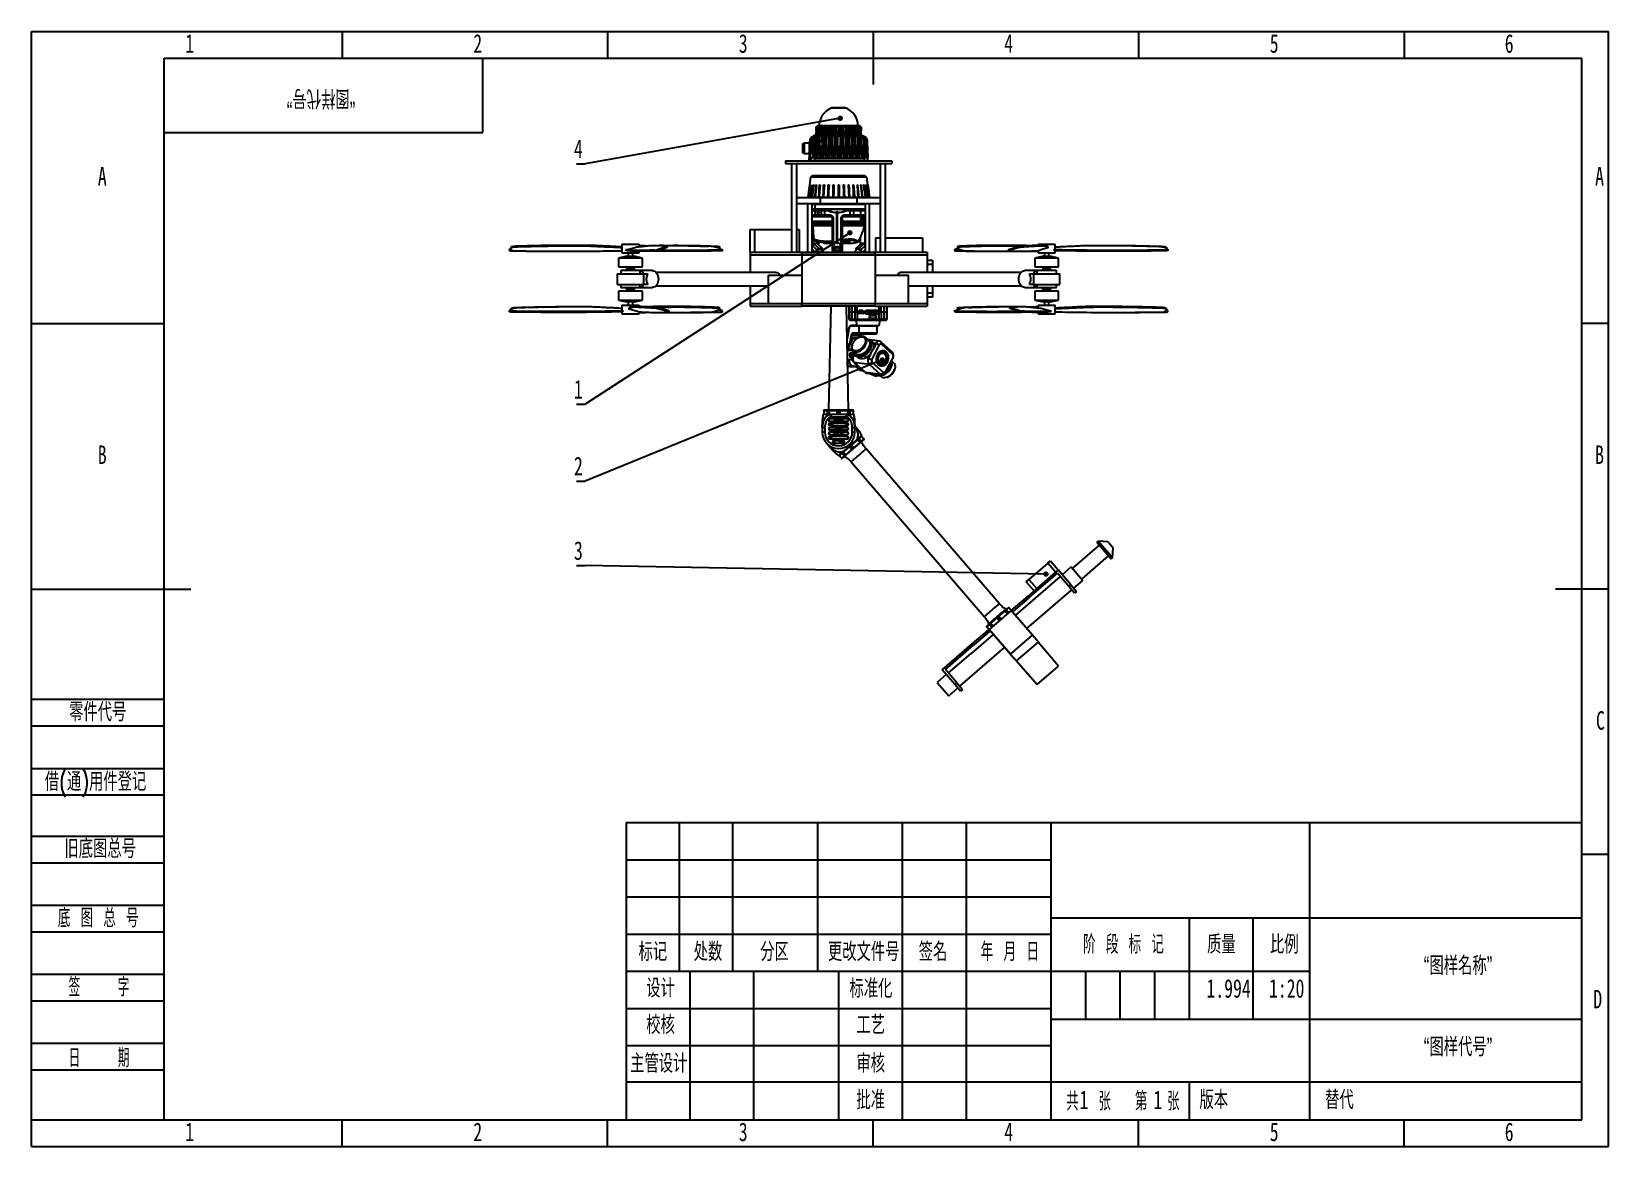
# Model space of a CAD drawing. Header units: millimetres. Extents: x 0 to 297, y 0 to 210.
import ezdxf

# ---------------------------------------------------------------- set-up
doc = ezdxf.new("R2010")
doc.units = ezdxf.units.MM
doc.layers.add('图框', color=7, linetype='Continuous')
doc.layers.add('粗实线层', color=7, linetype='Continuous', lineweight=25)
doc.styles.add('SLDTEXTSTYLE0', font='TXT', dxfattribs={"width": 0.7, "bigfont": 'bigfont'})
doc.styles.add('SLDTEXTSTYLE1', font='TXT', dxfattribs={"width": 0.6, "bigfont": 'bigfont'})
doc.styles.add('SLDTEXTSTYLE2', font='TXT', dxfattribs={"width": 0.614286, "bigfont": 'bigfont'})
doc.styles.add('SLDTEXTSTYLE3', font='TXT', dxfattribs={"width": 0.62, "bigfont": 'bigfont'})
doc.styles.add('SLDTEXTSTYLE4', font='TXT', dxfattribs={"width": 0.566667, "bigfont": 'bigfont'})
doc.styles.add('SLDTEXTSTYLE5', font='TXT', dxfattribs={"width": 0.7})
doc.dimstyles.new('SLDDIMSTYLE0', dxfattribs={"dimtxt": 0.18, "dimasz": 1.016, "dimexe": 0, "dimexo": 0.0625, "dimgap": 0, "dimtad": 0, "dimtih": 1, "dimtoh": 1, "dimdec": 0, "dimrnd": 1e-09, "dimzin": 0, "dimdsep": 46, "dimtxsty": 'Standard', "dimblk1": 'DOT', "dimblk2": 'DOT', "dimsah": 1, "dimcen": 0.09, "dimadec": 0, "dimazin": 0, "dimtfac": 1.016, "dimtdec": 0, "dimtofl": 0, "dimtmove": 0, "dimatfit": 3, "dimldrblk": 'DOT', "dimfxl": 1, "dimfrac": 2, "dimtolj": 1, "dimtzin": 0, "dimarcsym": 0})

msp = doc.modelspace()

# ---------------------------------------------------------------- texts
at = {"layer": '图框', "char_height": 3.5}
for s, insert, attachment_point, style in [('1', (29.79, 209.5), 2, 'SLDTEXTSTYLE5'), ('2', (84.04, 209.5), 2, 'SLDTEXTSTYLE5'), ('3', (134.04, 209.5), 2, 'SLDTEXTSTYLE5'), ('4', (184.04, 209.5), 2, 'SLDTEXTSTYLE5'), ('5', (234.04, 209.5), 2, 'SLDTEXTSTYLE5'), ('6', (278.3, 209.5), 2, 'SLDTEXTSTYLE5'), ('A', (13.32, 184.5), 2, 'SLDTEXTSTYLE5'), ('A', (295.32, 184.5), 2, 'SLDTEXTSTYLE5'), ('B', (13.32, 132.04), 2, 'SLDTEXTSTYLE5'), ('B', (295.32, 132.04), 2, 'SLDTEXTSTYLE5'), ('零件代号', (7.08, 83.58), 1, 'SLDTEXTSTYLE0'), ('C', (295.48, 82), 2, 'SLDTEXTSTYLE5'), ('借(通)用件登记', (2.5, 70.47), 1, 'SLDTEXTSTYLE0'), ('旧底图总号', (6.19, 57.82), 1, 'SLDTEXTSTYLE0'), ('底 图 总 号', (4.95, 44.77), 1, 'SLDTEXTSTYLE2'), ('标记', (117.02, 38.42), 2, 'SLDTEXTSTYLE0'), ('处数', (127.4, 38.42), 2, 'SLDTEXTSTYLE0'), ('分区', (139.93, 38.42), 2, 'SLDTEXTSTYLE0'), ('更改文件号', (156.73, 38.42), 2, 'SLDTEXTSTYLE0'), ('签名', (169.79, 38.42), 2, 'SLDTEXTSTYLE0'), ('年 月 日', (184.26, 38.42), 2, 'SLDTEXTSTYLE3'), ('阶 段 标 记', (205.65, 39.81), 2, 'SLDTEXTSTYLE2'), ('质量', (224.09, 39.81), 2, 'SLDTEXTSTYLE0'), ('比例', (235.94, 39.81), 2, 'SLDTEXTSTYLE0'), ('“图样名称”', (268.67, 35.79), 2, 'SLDTEXTSTYLE0'), ('签    字', (12.71, 31.76), 2, 'SLDTEXTSTYLE4'), ('设计', (118.47, 31.56), 2, 'SLDTEXTSTYLE0'), ('标准化', (158.09, 31.49), 2, 'SLDTEXTSTYLE0'), ('1.994', (225.46, 31.52), 2, 'SLDTEXTSTYLE5'), ('1:20', (236.4, 31.52), 2, 'SLDTEXTSTYLE5'), ('D', (294.98, 29.5), 2, 'SLDTEXTSTYLE5'), ('校核', (118.47, 24.68), 2, 'SLDTEXTSTYLE0'), ('工艺', (158.05, 24.64), 2, 'SLDTEXTSTYLE0'), ('“图样代号”', (268.67, 20.49), 2, 'SLDTEXTSTYLE0'), ('日    期', (12.71, 18.41), 2, 'SLDTEXTSTYLE4'), ('主管设计', (118.14, 17.4), 2, 'SLDTEXTSTYLE0'), ('审核', (158.05, 17.4), 2, 'SLDTEXTSTYLE0'), ('批准', (158.05, 10.52), 2, 'SLDTEXTSTYLE0'), ('共  张', (199.09, 10.26), 2, 'SLDTEXTSTYLE1'), ('1', (197.39, 10.53), 1, 'SLDTEXTSTYLE5'), ('第  张', (212.02, 10.26), 2, 'SLDTEXTSTYLE1'), ('1', (211.3, 10.53), 1, 'SLDTEXTSTYLE5'), ('版本', (222.66, 10.53), 2, 'SLDTEXTSTYLE0'), ('替代', (243.64, 10.53), 1, 'SLDTEXTSTYLE0'), ('1', (29.79, 4.5), 2, 'SLDTEXTSTYLE5'), ('2', (84.04, 4.5), 2, 'SLDTEXTSTYLE5'), ('3', (134.04, 4.5), 2, 'SLDTEXTSTYLE5'), ('4', (184.04, 4.5), 2, 'SLDTEXTSTYLE5'), ('5', (234.04, 4.5), 2, 'SLDTEXTSTYLE5'), ('6', (278.3, 4.5), 2, 'SLDTEXTSTYLE5')]:
    msp.add_mtext(s, dxfattribs=dict(at, insert=insert, attachment_point=attachment_point, style=style))
at = {"layer": '图框', "insert": (54.53, 195.65), "char_height": 3.5, "attachment_point": 2, "rotation": 180, "style": 'SLDTEXTSTYLE0'}
msp.add_mtext('“图样代号”', dxfattribs=at)

# ---------------------------------------------------------------- blocks, each defined once
blk = doc.blocks.new('SW_NOTE_0')
at = {"layer": '图框', "color": 0}
blk.add_line((-1.61, 0), (0, 0), dxfattribs=at)
at = {"layer": '图框', "color": 0, "insert": (-2.1, 4.55), "char_height": 3.5, "attachment_point": 1, "style": 'SLDTEXTSTYLE5'}
blk.add_mtext('1', dxfattribs=at)
blk = doc.blocks.new('_Dot')
at = {"color": 0, "linetype": 'ByBlock', "lineweight": -2}
blk.add_line((-0.5, 0), (-1, 0), dxfattribs=at)
at = {"color": 0, "linetype": 'ByBlock', "const_width": 0.5}
blk.add_lwpolyline([(-0.25, 0, 1), (0.25, 0, 1)], format="xyb", close=True, dxfattribs=at)
blk = doc.blocks.new('SW_NOTE_0_1')
at = {"layer": '图框', "color": 0}
blk.add_line((-1.61, 0), (0, 0), dxfattribs=at)
at = {"layer": '图框', "color": 0, "insert": (-2.1, 4.57), "char_height": 3.5, "attachment_point": 1, "style": 'SLDTEXTSTYLE5'}
blk.add_mtext('2', dxfattribs=at)
blk = doc.blocks.new('SW_NOTE_0_2')
at = {"layer": '图框', "color": 0}
blk.add_line((-1.61, 0), (0, 0), dxfattribs=at)
at = {"layer": '图框', "color": 0, "insert": (-2.1, 4.58), "char_height": 3.5, "attachment_point": 1, "style": 'SLDTEXTSTYLE5'}
blk.add_mtext('3', dxfattribs=at)
blk = doc.blocks.new('SW_NOTE_0_3')
at = {"layer": '图框', "color": 0}
blk.add_line((-1.61, 0), (0, 0), dxfattribs=at)
at = {"layer": '图框', "color": 0, "insert": (-2.1, 4.56), "char_height": 3.5, "attachment_point": 1, "style": 'SLDTEXTSTYLE5'}
blk.add_mtext('4', dxfattribs=at)

# ---------------------------------------------------------------- linework, layer by layer
at = {"color": 7, "linetype": 'Continuous', "lineweight": 25}
for p, q in [((150.71, 195.63), (152.04, 195.63)), ((153.2, 195.64), (150.8, 195.64)), ((152.05, 195.63), (153.28, 195.63)), ((146.87, 190.05), (146.88, 190.09)), ((146.98, 190.13), (146.9, 190.1)), ((146.98, 190.13), (146.99, 190.13)), ((147.16, 190.14), (147, 190.14)), ((147.15, 190.09), (147.13, 190.12)), ((147.14, 190.13), (147.16, 190.14)), ((147.16, 190.14), (147.19, 190.16)), ((147.18, 190.15), (147.17, 190.13)), ((147.24, 190.08), (147.22, 190.1)), ((147.24, 190.07), (147.25, 190.08)), ((147.41, 190.37), (147.31, 190.31)), ((147.31, 190.31), (147.31, 190.31)), ((147.46, 190.31), (147.55, 190.37)), ((147.49, 190.26), (147.59, 190.31)), ((147.49, 190.26), (147.49, 188.62)), ((147.55, 190.37), (147.62, 190.41)), ((147.59, 190.31), (147.59, 188.62)), ((147.74, 191.05), (147.72, 190.69)), ((147.73, 190.69), (147.73, 190.69)), ((147.83, 191.13), (147.74, 191.05)), ((148, 192.21), (147.75, 192.04)), ((147.75, 192.04), (147.75, 191.3)), ((147.81, 192.04), (147.75, 192.04)), ((147.75, 192.04), (147.75, 192.04)), ((147.75, 192.04), (147.75, 191.3)), ((147.75, 191.3), (147.75, 192.04)), ((147.75, 191.3), (147.83, 191.13)), ((147.75, 191.3), (147.75, 191.3)), ((147.75, 191.3), (147.81, 191.3)), ((147.75, 191.05), (147.75, 191.05)), ((147.81, 191.3), (147.81, 192.04)), ((147.83, 191.13), (152.13, 191.13)), ((147.97, 192.04), (147.84, 192.04)), ((147.84, 192.04), (147.84, 191.3)), ((147.84, 191.3), (147.97, 191.3)), ((147.87, 190.51), (147.87, 188.62)), ((147.88, 190.51), (147.87, 190.51)), ((147.9, 190.56), (147.91, 190.57)), ((147.91, 190.57), (148.25, 190.78)), ((147.93, 190.56), (147.91, 190.57)), ((147.97, 191.3), (147.97, 192.04)), ((147.99, 190.08), (147.99, 190.09)), ((152.13, 192.21), (148, 192.21)), ((148.25, 190.78), (148.01, 190.64)), ((148.23, 192.04), (148.03, 192.04)), ((148.03, 192.04), (148.03, 191.3)), ((148.03, 191.3), (148.23, 191.3)), ((148.32, 190.24), (148.05, 190.15)), ((148.05, 190.15), (148.05, 190.14)), ((148.33, 190.14), (148.05, 190.14)), ((148.23, 191.3), (148.23, 192.04)), ((148.58, 192.04), (148.32, 192.04)), ((148.32, 192.04), (148.32, 191.3)), ((148.32, 191.3), (148.58, 191.3)), ((148.33, 190.14), (148.32, 190.24)), ((148.37, 191.05), (148.45, 191.13)), ((148.37, 191.05), (148.37, 191.05)), ((148.38, 190.59), (148.38, 190.62)), ((148.39, 190.24), (148.39, 190.12)), ((148.39, 190.08), (148.39, 190.19)), ((148.57, 190.43), (148.65, 190.43)), ((148.58, 191.3), (148.58, 192.04)), ((148.6, 190.53), (148.58, 190.48)), ((148.65, 190.48), (148.58, 190.48)), ((148.6, 190.53), (148.8, 190.54)), ((148.65, 190.48), (148.8, 190.54)), ((149.02, 192.04), (148.7, 192.04)), ((148.7, 192.04), (148.7, 191.3)), ((148.7, 191.3), (149.02, 191.3)), ((148.83, 189.62), (148.83, 190.24)), ((149.06, 190.31), (148.88, 190.24)), ((148.88, 190.24), (148.88, 189.62)), ((148.9, 190.81), (148.9, 190.52)), ((148.9, 190.81), (148.92, 190.81)), ((148.9, 190.52), (148.92, 190.51)), ((148.92, 190.51), (148.92, 190.81)), ((148.96, 190.87), (148.93, 190.88)), ((149.02, 191.3), (149.02, 192.04)), ((149.06, 190.71), (149.06, 190.31)), ((149.06, 190.71), (149.08, 190.47)), ((149.07, 191.08), (149.12, 191.13)), ((149.12, 190.08), (149.08, 190.47)), ((149.15, 190.53), (149.12, 190.77)), ((149.46, 190.64), (149.15, 190.53)), ((149.19, 190.14), (149.15, 190.53)), ((149.53, 192.04), (149.16, 192.04)), ((149.16, 192.04), (149.16, 191.3)), ((149.16, 191.3), (149.53, 191.3)), ((149.19, 190.14), (149.46, 190.14)), ((149.45, 190.57), (149.46, 190.64)), ((149.45, 190.57), (149.46, 190.14)), ((149.51, 190.53), (149.52, 190.51)), ((149.52, 190.53), (149.52, 190.58)), ((149.52, 190.53), (149.52, 190.53)), ((149.52, 190.52), (149.52, 190.53)), ((149.52, 190.08), (149.52, 190.51)), ((149.53, 191.3), (149.53, 192.04)), ((150.1, 192.04), (149.69, 192.04)), ((149.69, 192.04), (149.69, 191.3)), ((149.69, 191.3), (150.1, 191.3)), ((149.75, 190.35), (149.72, 190.31)), ((149.87, 190.31), (149.72, 190.31)), ((149.75, 190.69), (149.85, 190.66)), ((149.75, 190.35), (149.85, 190.35)), ((149.85, 190.78), (149.77, 190.75)), ((149.77, 190.75), (149.88, 190.72)), ((149.91, 190.24), (149.78, 190.24)), ((150.69, 190.56), (149.85, 190.78)), ((149.85, 190.66), (149.85, 190.35)), ((149.85, 190.66), (150.08, 190.6)), ((149.97, 190.35), (149.85, 190.35)), ((149.87, 190.31), (149.97, 190.35)), ((149.91, 190.3), (149.87, 190.31)), ((150.11, 190.65), (149.88, 190.72)), ((150.05, 191.13), (150.01, 191.05)), ((150.01, 191.05), (150.01, 191.05)), ((150.08, 190.33), (150.08, 190.6)), ((150.1, 191.3), (150.1, 192.04)), ((150.22, 190.12), (150.11, 190.08)), ((150.22, 190.44), (150.22, 190.12)), ((150.25, 190.08), (150.22, 190.44)), ((150.72, 192.04), (150.28, 192.04)), ((150.28, 192.04), (150.28, 191.3)), ((150.28, 191.3), (150.72, 191.3)), ((150.32, 190.14), (150.29, 190.5)), ((150.59, 190.14), (150.32, 190.14)), ((150.59, 190.14), (150.59, 190.24)), ((150.66, 190.08), (150.66, 190.18)), ((150.7, 190.13), (150.7, 188.62)), ((150.72, 191.3), (150.72, 192.04)), ((151.37, 192.04), (150.91, 192.04)), ((150.91, 192.04), (150.91, 191.3)), ((150.91, 191.3), (151.37, 191.3)), ((150.96, 190.43), (150.95, 190.39)), ((151.05, 190.37), (150.95, 190.39)), ((151.06, 190.32), (150.96, 190.34)), ((151.05, 190.37), (151.13, 190.4)), ((151.14, 190.35), (151.05, 190.37)), ((151.24, 188.62), (151.24, 190.11)), ((151.38, 190.15), (151.28, 190.11)), ((151.28, 190.11), (151.28, 188.62)), ((151.78, 190.42), (151.35, 190.46)), ((151.37, 191.3), (151.37, 192.04)), ((151.38, 190.08), (151.38, 190.15)), ((151.45, 190.2), (151.45, 190.14)), ((151.72, 190.14), (151.45, 190.14)), ((152.03, 192.04), (151.56, 192.04)), ((151.56, 192.04), (151.56, 191.3)), ((151.56, 191.3), (152.03, 191.3)), ((151.72, 190.14), (151.72, 190.16)), ((151.79, 190.08), (151.79, 190.1)), ((152.03, 191.3), (152.03, 192.04)), ((152.05, 190.36), (152.03, 190.33)), ((152.15, 190.33), (152.03, 190.33)), ((152.15, 190.28), (152.03, 190.28)), ((156, 192.21), (152.13, 192.21)), ((152.13, 191.13), (156.16, 191.13)), ((152.15, 190.33), (152.22, 190.36)), ((152.7, 192.04), (152.23, 192.04)), ((152.23, 192.04), (152.23, 191.3)), ((152.23, 191.3), (152.7, 191.3)), ((152.52, 190.1), (152.41, 190.06)), ((152.92, 190.46), (152.5, 190.42)), ((152.52, 190.08), (152.52, 190.1)), ((152.58, 190.16), (152.58, 190.14)), ((152.86, 190.14), (152.58, 190.14)), ((152.7, 191.3), (152.7, 192.04)), ((152.86, 190.14), (152.86, 190.2)), ((153.35, 192.04), (152.89, 192.04)), ((152.89, 192.04), (152.89, 191.3)), ((152.89, 191.3), (153.35, 191.3)), ((152.92, 190.08), (152.92, 190.15)), ((152.92, 190.11), (152.93, 190.11)), ((152.93, 190.11), (152.93, 188.62)), ((152.96, 190.35), (152.97, 190.35)), ((153.12, 190.37), (153.05, 190.36)), ((153.21, 190.34), (153.11, 190.32)), ((153.14, 190.4), (153.12, 190.37)), ((153.22, 190.39), (153.12, 190.37)), ((153.22, 190.39), (153.3, 190.43)), ((153.35, 191.3), (153.35, 192.04)), ((153.45, 188.62), (153.45, 190.13)), ((153.96, 192.04), (153.53, 192.04)), ((153.53, 192.04), (153.53, 191.3)), ((153.53, 191.3), (153.96, 191.3)), ((153.64, 190.18), (153.53, 190.13)), ((153.53, 190.13), (153.53, 188.62)), ((154.39, 190.78), (153.58, 190.56)), ((153.65, 190.08), (153.64, 190.18)), ((153.72, 190.14), (153.71, 190.24)), ((153.99, 190.14), (153.72, 190.14)), ((153.96, 191.3), (153.96, 192.04)), ((153.98, 190.5), (153.99, 190.14)), ((154.04, 190.46), (154.05, 190.47)), ((154.05, 190.44), (154.04, 190.46)), ((154.05, 190.45), (154.05, 190.47)), ((154.06, 190.08), (154.05, 190.44)), ((154.53, 192.04), (154.13, 192.04)), ((154.13, 192.04), (154.13, 191.3)), ((154.13, 191.3), (154.53, 191.3)), ((154.15, 190.65), (154.37, 190.72)), ((154.23, 191.05), (154.18, 191.13)), ((154.18, 190.6), (154.4, 190.66)), ((154.18, 190.6), (154.18, 190.33)), ((154.22, 191.05), (154.23, 191.05)), ((154.26, 190.31), (154.22, 190.3)), ((154.35, 190.26), (154.22, 190.26)), ((154.28, 190.35), (154.26, 190.31)), ((154.39, 190.31), (154.26, 190.31)), ((154.28, 190.35), (154.4, 190.35)), ((154.48, 190.75), (154.37, 190.72)), ((154.48, 190.75), (154.39, 190.78)), ((154.39, 190.31), (154.5, 190.35)), ((154.4, 190.66), (154.5, 190.69)), ((154.4, 190.35), (154.4, 190.66)), ((154.5, 190.35), (154.4, 190.35)), ((154.53, 191.3), (154.53, 192.04)), ((154.74, 190.12), (154.61, 190.07)), ((155.03, 192.04), (154.68, 192.04)), ((154.68, 192.04), (154.68, 191.3)), ((154.68, 191.3), (155.03, 191.3)), ((154.73, 190.58), (154.74, 190.51)), ((154.74, 190.51), (154.74, 190.12)), ((154.78, 190.08), (154.74, 190.51)), ((154.79, 190.64), (154.81, 190.57)), ((155.12, 190.53), (154.79, 190.64)), ((154.85, 190.14), (154.81, 190.57)), ((154.85, 190.14), (155.12, 190.14)), ((155.03, 191.3), (155.03, 192.04)), ((155.07, 191.13), (155.12, 191.08)), ((155.12, 190.77), (155.12, 190.53)), ((155.12, 190.53), (155.12, 190.14)), ((155.46, 192.04), (155.16, 192.04)), ((155.16, 192.04), (155.16, 191.3)), ((155.16, 191.3), (155.46, 191.3)), ((155.18, 190.71), (155.18, 190.73)), ((155.18, 190.47), (155.18, 190.71)), ((155.18, 190.71), (155.18, 190.31)), ((155.19, 190.08), (155.18, 190.47)), ((155.19, 190.24), (155.19, 190.24)), ((155.19, 190.24), (155.19, 190.12)), ((155.28, 190.88), (155.25, 190.87)), ((155.29, 190.81), (155.29, 190.51)), ((155.29, 190.81), (155.31, 190.81)), ((155.29, 190.51), (155.31, 190.52)), ((155.31, 190.52), (155.31, 190.81)), ((155.4, 190.54), (155.37, 190.48)), ((155.44, 190.48), (155.37, 190.48)), ((155.37, 190.43), (155.44, 190.43)), ((155.59, 190.53), (155.4, 190.54)), ((155.44, 190.48), (155.59, 190.53)), ((155.46, 191.3), (155.46, 192.04)), ((155.8, 192.04), (155.57, 192.04)), ((155.57, 192.04), (155.57, 191.3)), ((155.57, 191.3), (155.8, 191.3)), ((155.63, 188.67), (155.63, 190.24)), ((155.68, 191.13), (155.76, 191.05)), ((155.84, 190.31), (155.68, 190.24)), ((155.68, 190.24), (155.68, 188.67)), ((155.76, 191.05), (155.76, 191.05)), ((155.76, 190.83), (155.85, 190.79)), ((155.8, 191.3), (155.8, 192.04)), ((156.27, 190.57), (155.84, 190.8)), ((155.84, 190.58), (155.84, 190.31)), ((156.05, 192.04), (155.88, 192.04)), ((155.88, 192.04), (155.88, 191.3)), ((155.88, 191.3), (156.05, 191.3)), ((155.92, 190.08), (155.91, 190.19)), ((156.26, 190.15), (155.97, 190.24)), ((155.98, 190.14), (155.97, 190.24)), ((155.98, 190.14), (156.26, 190.14)), ((156.25, 192.04), (156, 192.21)), ((156.05, 191.3), (156.05, 192.04)), ((156.2, 192.04), (156.11, 192.04)), ((156.11, 192.04), (156.11, 191.3)), ((156.11, 191.3), (156.2, 191.3)), ((156.16, 191.13), (156.25, 191.3)), ((156.25, 191.05), (156.16, 191.13)), ((156.2, 191.3), (156.2, 192.04)), ((156.25, 192.04), (156.23, 192.04)), ((156.23, 192.04), (156.23, 191.3)), ((156.23, 191.3), (156.25, 191.3)), ((156.25, 191.3), (156.25, 192.04)), ((156.27, 190.68), (156.25, 191.05)), ((156.25, 190.7), (156.26, 190.69)), ((156.26, 190.15), (156.26, 190.14)), ((156.3, 190.51), (156.3, 190.34)), ((156.32, 190.11), (156.31, 190.24)), ((156.32, 190.08), (156.32, 190.09)), ((156.55, 190.31), (156.55, 190.01)), ((156.55, 190.31), (156.65, 190.26)), ((156.59, 190.37), (156.68, 190.31)), ((156.65, 189.97), (156.65, 190.26)), ((156.68, 190.31), (156.68, 190.31)), ((156.97, 190.15), (156.97, 190.15)), ((156.99, 190.14), (157.02, 190.13)), ((157.1, 190.1), (157.01, 190.13)), ((145.42, 188.85), (145.3, 188.85)), ((145.3, 187.15), (145.42, 187.15)), ((145.47, 188.92), (145.45, 188.92)), ((145.46, 188.91), (145.45, 188.9)), ((145.55, 189), (145.47, 188.92)), ((146.47, 189), (145.55, 189)), ((146.5, 188.97), (146.47, 189)), ((146.75, 188.89), (146.51, 188.89)), ((146.51, 187.12), (146.69, 187.12)), ((146.55, 189.19), (146.53, 188.52)), ((146.55, 189.2), (146.54, 188.89)), ((146.55, 189.2), (146.56, 189.2)), ((146.55, 189.19), (146.55, 189.2)), ((146.56, 187.12), (146.55, 186.92)), ((146.84, 189.52), (146.57, 189.52)), ((146.63, 189.09), (146.62, 188.89)), ((146.71, 189.09), (146.63, 189.09)), ((146.63, 186.91), (146.64, 187.12)), ((146.76, 189.51), (146.66, 189.51)), ((146.66, 189.51), (146.73, 189.42)), ((146.68, 186.92), (146.76, 189.09)), ((146.7, 188.89), (146.71, 189.09)), ((146.71, 189.09), (146.76, 189.09)), ((146.74, 186.3), (146.84, 189.19)), ((147.16, 186.98), (147.16, 189.21)), ((147.26, 186.98), (147.26, 189.2)), ((147.59, 188.62), (147.49, 188.62)), ((147.5, 188.36), (147.51, 188.34)), ((147.6, 188.36), (147.5, 188.36)), ((147.51, 188.34), (147.53, 186.45)), ((147.51, 188.34), (147.51, 188.34)), ((147.65, 188.34), (147.51, 188.34)), ((147.65, 188.34), (147.6, 188.36)), ((147.75, 186.45), (147.65, 188.34)), ((147.65, 188.34), (147.65, 188.34)), ((147.87, 188.62), (147.92, 188.6)), ((147.92, 188.6), (148.01, 186.88)), ((148, 189.51), (148.01, 186.88)), ((148.08, 186.89), (148.07, 189.52)), ((148.07, 189.52), (148.33, 189.52)), ((148.33, 189.52), (148.33, 186.89)), ((148.4, 186.88), (148.4, 189.51)), ((148.41, 188.63), (148.4, 188.63)), ((148.41, 189.42), (148.41, 188.63)), ((148.61, 189.4), (148.61, 189.4)), ((148.61, 189.35), (148.63, 189.31)), ((148.72, 189.31), (148.61, 189.35)), ((148.61, 189.35), (148.61, 189.35)), ((148.63, 189.31), (148.72, 189.31)), ((148.72, 188.41), (148.63, 188.41)), ((148.63, 188.36), (148.64, 188.34)), ((148.72, 188.36), (148.63, 188.36)), ((148.64, 188.34), (148.66, 186.45)), ((148.64, 188.34), (148.64, 188.34)), ((148.78, 188.34), (148.64, 188.34)), ((148.78, 188.34), (148.72, 188.36)), ((148.88, 186.45), (148.78, 188.34)), ((148.78, 188.34), (148.78, 188.34)), ((148.88, 189.62), (148.99, 189.58)), ((148.94, 188.63), (148.94, 189.42)), ((148.99, 189.58), (148.99, 188.63)), ((148.99, 188.63), (149.05, 188.6)), ((149.05, 188.6), (149.14, 186.88)), ((149.14, 189.51), (149.14, 186.88)), ((149.21, 186.89), (149.21, 189.52)), ((149.21, 189.52), (149.46, 189.52)), ((149.46, 189.52), (149.46, 186.89)), ((149.53, 186.88), (149.53, 189.51)), ((149.61, 190.07), (149.61, 188.64)), ((149.76, 188.37), (149.78, 188.34)), ((149.83, 188.37), (149.76, 188.37)), ((149.77, 188.34), (149.79, 186.45)), ((149.78, 188.34), (149.77, 188.34)), ((149.91, 188.34), (149.78, 188.34)), ((149.81, 188.44), (149.88, 188.44)), ((149.83, 188.37), (149.88, 188.38)), ((149.91, 188.34), (149.83, 188.37)), ((149.92, 188.34), (149.91, 188.34)), ((150.02, 186.45), (149.92, 188.34)), ((150.09, 188.63), (150.09, 190.08)), ((150.11, 190.08), (150.11, 188.63)), ((150.11, 188.63), (150.18, 188.6)), ((150.18, 188.6), (150.27, 186.88)), ((150.27, 189.51), (150.27, 186.88)), ((150.34, 186.89), (150.34, 189.52)), ((150.34, 189.52), (150.6, 189.52)), ((150.6, 189.52), (150.6, 186.89)), ((150.66, 186.88), (150.66, 189.51)), ((150.9, 188.35), (150.91, 188.34)), ((151, 188.35), (150.9, 188.35)), ((150.9, 188.34), (150.93, 186.45)), ((150.91, 188.34), (150.9, 188.34)), ((151.04, 188.34), (150.91, 188.34)), ((150.92, 188.4), (151.02, 188.4)), ((151, 188.35), (151.06, 188.36)), ((151.04, 188.34), (151, 188.35)), ((151.05, 188.34), (151.04, 188.34)), ((151.15, 186.45), (151.05, 188.34)), ((151.28, 188.62), (151.32, 188.6)), ((151.32, 188.6), (151.41, 186.88)), ((151.4, 189.51), (151.41, 186.88)), ((151.48, 186.89), (151.47, 189.52)), ((151.47, 189.52), (151.73, 189.52)), ((151.73, 189.52), (151.73, 186.89)), ((151.79, 186.88), (151.79, 189.51)), ((151.82, 190.06), (151.82, 188.62)), ((152.03, 188.4), (152.15, 188.4)), ((152.03, 188.35), (152.04, 188.34)), ((152.15, 188.35), (152.03, 188.35)), ((152.04, 188.34), (152.06, 186.45)), ((152.04, 188.34), (152.04, 188.34)), ((152.18, 188.34), (152.04, 188.34)), ((152.18, 188.34), (152.15, 188.35)), ((152.15, 188.35), (152.15, 188.35)), ((152.28, 186.45), (152.18, 188.34)), ((152.18, 188.34), (152.18, 188.34)), ((152.36, 188.62), (152.36, 190.06)), ((152.41, 190.06), (152.41, 188.62)), ((152.41, 188.62), (152.45, 188.6)), ((152.45, 188.6), (152.54, 186.88)), ((152.54, 189.51), (152.54, 186.88)), ((152.61, 186.89), (152.6, 189.52)), ((152.6, 189.52), (152.86, 189.52)), ((152.86, 189.52), (152.86, 186.89)), ((152.93, 186.88), (152.93, 189.51)), ((152.93, 188.62), (152.93, 188.62)), ((153.11, 188.36), (153.17, 188.35)), ((153.15, 188.4), (153.25, 188.4)), ((153.17, 188.35), (153.17, 188.34)), ((153.27, 188.35), (153.17, 188.35)), ((153.17, 188.34), (153.19, 186.45)), ((153.17, 188.34), (153.17, 188.34)), ((153.31, 188.34), (153.17, 188.34)), ((153.31, 188.34), (153.27, 188.35)), ((153.41, 186.45), (153.31, 188.34)), ((153.31, 188.34), (153.31, 188.34)), ((153.51, 188.53), (153.53, 188.62)), ((153.53, 188.62), (153.58, 188.6)), ((153.58, 188.6), (153.67, 186.88)), ((153.67, 189.51), (153.67, 186.88)), ((153.74, 186.89), (153.74, 189.52)), ((153.74, 189.52), (153.99, 189.52)), ((153.99, 189.52), (154, 186.89)), ((154.06, 186.88), (154.06, 189.51)), ((154.25, 188.42), (154.32, 188.42)), ((154.25, 188.38), (154.29, 188.37)), ((154.29, 188.37), (154.31, 188.34)), ((154.36, 188.37), (154.29, 188.37)), ((154.3, 188.34), (154.32, 186.45)), ((154.31, 188.34), (154.3, 188.34)), ((154.44, 188.34), (154.31, 188.34)), ((154.44, 188.34), (154.36, 188.37)), ((154.45, 188.34), (154.44, 188.34)), ((154.55, 186.45), (154.45, 188.34)), ((154.51, 188.65), (154.51, 190.07)), ((154.61, 190.07), (154.61, 188.65)), ((154.61, 188.65), (154.71, 188.6)), ((154.71, 188.6), (154.81, 186.88)), ((154.8, 189.51), (154.81, 186.88)), ((154.87, 186.89), (154.87, 189.52)), ((154.87, 189.52), (155.13, 189.52)), ((155.13, 189.52), (155.13, 186.89)), ((155.19, 186.88), (155.19, 189.51)), ((155.41, 188.45), (155.4, 188.45)), ((155.41, 188.4), (155.44, 188.34)), ((155.58, 188.34), (155.41, 188.4)), ((155.41, 188.4), (155.41, 188.4)), ((155.44, 188.34), (155.46, 186.45)), ((155.44, 188.34), (155.44, 188.34)), ((155.58, 188.34), (155.44, 188.34)), ((155.68, 186.45), (155.58, 188.34)), ((155.58, 188.34), (155.58, 188.34)), ((155.68, 188.67), (155.85, 188.6)), ((155.85, 188.6), (155.94, 186.88)), ((155.93, 189.51), (155.94, 186.88)), ((156.01, 186.89), (156, 189.52)), ((156, 189.52), (156.26, 189.52)), ((156.26, 189.52), (156.26, 186.89)), ((156.33, 186.88), (156.32, 189.51)), ((156.54, 188.45), (156.54, 188.45)), ((156.54, 188.4), (156.57, 188.34)), ((156.71, 188.34), (156.54, 188.4)), ((156.54, 188.4), (156.54, 188.4)), ((156.57, 188.34), (156.59, 186.45)), ((156.57, 188.34), (156.57, 188.34)), ((156.71, 188.34), (156.57, 188.34)), ((156.59, 189.86), (156.67, 189.82)), ((156.64, 189.98), (156.62, 189.91)), ((156.69, 189.86), (156.62, 189.91)), ((156.64, 189.98), (156.65, 189.97)), ((156.69, 189.86), (156.8, 189.89)), ((156.81, 186.45), (156.71, 188.34)), ((156.71, 188.34), (156.71, 188.34)), ((156.76, 188.67), (156.76, 189.66)), ((156.93, 189.69), (156.81, 189.66)), ((156.81, 189.66), (156.81, 188.67)), ((156.81, 188.67), (156.98, 188.6)), ((156.93, 190.06), (156.93, 189.69)), ((157.01, 190.04), (156.93, 190.06)), ((156.98, 188.6), (157.07, 186.98)), ((157.06, 189.2), (157.07, 186.98)), ((157.13, 190.05), (157.13, 190.06)), ((157.17, 189.21), (157.17, 186.98)), ((157.44, 189.2), (157.44, 189.2)), ((157.55, 186.3), (157.45, 189.2)), ((142, 185.63), (142, 185.13)), ((142, 185.63), (162, 185.63)), ((142, 185.13), (162, 185.13)), ((143.16, 185.13), (143.16, 168.46)), ((144.16, 168.46), (144.16, 185.13)), ((145.45, 187.1), (145.45, 187.11)), ((145.45, 187.1), (145.46, 187.1)), ((145.45, 187.09), (145.47, 187.09)), ((145.47, 187.09), (145.55, 187)), ((145.55, 187), (146.47, 187)), ((146.47, 187.01), (146.45, 186.3)), ((146.47, 187.01), (146.45, 186.3)), ((146.45, 186.3), (146.74, 186.3)), ((146.49, 186.25), (146.45, 186.22)), ((146.45, 186.22), (146.49, 186.25)), ((146.45, 186.22), (146.47, 185.69)), ((146.45, 186.22), (146.75, 186.22)), ((146.47, 185.69), (146.45, 186.22)), ((146.45, 186.22), (146.45, 186.22)), ((146.47, 187), (146.5, 187.04)), ((146.47, 185.69), (146.54, 185.63)), ((146.77, 185.69), (146.47, 185.69)), ((146.54, 185.63), (146.47, 185.69)), ((146.47, 185.69), (146.47, 185.69)), ((146.49, 186.3), (146.5, 186.25)), ((146.5, 186.25), (146.49, 186.3)), ((146.49, 186.25), (146.78, 186.25)), ((146.55, 186.92), (146.63, 186.91)), ((146.63, 186.58), (146.55, 186.5)), ((146.55, 186.5), (146.65, 186.5)), ((146.68, 186.92), (146.63, 186.91)), ((146.63, 186.58), (146.66, 186.58)), ((146.66, 186.58), (146.63, 186.58)), ((146.78, 186.25), (146.75, 186.22)), ((147.52, 186.22), (146.75, 186.22)), ((146.75, 186.22), (146.77, 185.69)), ((146.77, 185.69), (147.52, 185.69)), ((146.77, 185.69), (146.84, 185.63)), ((146.78, 186.25), (146.79, 186.25)), ((147.52, 186.25), (146.78, 186.25)), ((146.79, 186.25), (146.79, 186.3)), ((146.86, 186.34), (146.88, 186.32)), ((147.12, 186.28), (147.1, 186.29)), ((147.12, 186.32), (147.11, 186.32)), ((147.28, 186.89), (147.26, 186.98)), ((147.39, 186.32), (147.41, 186.33)), ((147.45, 186.29), (147.44, 186.29)), ((147.47, 186.25), (147.48, 186.25)), ((147.51, 186.25), (147.51, 186.3)), ((147.52, 186.25), (147.51, 186.25)), ((147.53, 186.45), (147.52, 186.45)), ((147.52, 186.3), (147.52, 186.41)), ((147.52, 186.41), (147.53, 186.41)), ((147.52, 186.3), (156.82, 186.3)), ((147.52, 186.25), (147.52, 186.22)), ((147.52, 186.25), (156.82, 186.25)), ((147.52, 185.69), (147.52, 186.22)), ((147.52, 186.22), (156.82, 186.22)), ((147.52, 185.63), (147.52, 185.69)), ((156.82, 185.69), (147.52, 185.69)), ((147.75, 186.45), (147.53, 186.45)), ((147.53, 186.41), (147.75, 186.41)), ((148.4, 186.81), (148.39, 186.89)), ((148.4, 186.88), (148.39, 186.89)), ((148.4, 186.83), (148.4, 186.88)), ((148.66, 186.45), (148.88, 186.45)), ((148.66, 186.41), (148.88, 186.41)), ((149.53, 186.81), (149.52, 186.89)), ((149.53, 186.88), (149.52, 186.89)), ((149.53, 186.83), (149.53, 186.88)), ((149.79, 186.45), (150.02, 186.45)), ((149.79, 186.41), (150.02, 186.41)), ((150.67, 186.81), (150.66, 186.89)), ((150.66, 186.88), (150.66, 186.89)), ((150.67, 186.83), (150.66, 186.88)), ((150.93, 186.45), (151.15, 186.45)), ((150.93, 186.41), (151.15, 186.41)), ((151.8, 186.81), (151.79, 186.89)), ((151.79, 186.88), (151.79, 186.89)), ((151.8, 186.83), (151.79, 186.88)), ((152.06, 186.45), (152.28, 186.45)), ((152.06, 186.41), (152.28, 186.41)), ((152.93, 186.81), (152.92, 186.89)), ((152.93, 186.88), (152.92, 186.89)), ((152.93, 186.83), (152.93, 186.88)), ((153.19, 186.45), (153.41, 186.45)), ((153.19, 186.41), (153.41, 186.41)), ((154.06, 186.81), (154.06, 186.89)), ((154.06, 186.88), (154.06, 186.89)), ((154.07, 186.83), (154.06, 186.88)), ((154.32, 186.45), (154.55, 186.45)), ((154.32, 186.41), (154.55, 186.41)), ((155.2, 186.81), (155.19, 186.89)), ((155.19, 186.88), (155.19, 186.89)), ((155.2, 186.83), (155.19, 186.88)), ((155.46, 186.45), (155.68, 186.45)), ((155.46, 186.41), (155.68, 186.41)), ((156.33, 186.81), (156.32, 186.89)), ((156.33, 186.88), (156.32, 186.89)), ((156.33, 186.83), (156.33, 186.88)), ((156.59, 186.45), (156.81, 186.45)), ((156.59, 186.41), (156.81, 186.41)), ((156.82, 186.45), (156.81, 186.45)), ((156.81, 186.41), (156.82, 186.41)), ((156.82, 185.69), (156.81, 185.63)), ((156.82, 186.41), (156.82, 186.3)), ((156.82, 186.3), (156.82, 186.25)), ((156.82, 186.25), (156.82, 186.25)), ((156.82, 186.22), (156.82, 186.25)), ((157.51, 186.25), (156.82, 186.25)), ((156.82, 186.22), (156.82, 185.69)), ((157.54, 186.22), (156.82, 186.22)), ((156.82, 185.69), (157.52, 185.69)), ((157.18, 186.29), (157.17, 186.29)), ((157.46, 185.63), (157.52, 185.69)), ((157.5, 186.25), (157.5, 186.3)), ((157.54, 186.22), (157.51, 186.25)), ((157.52, 185.69), (157.54, 186.22)), ((159.83, 185.13), (159.83, 168.46)), ((160.83, 168.46), (160.83, 185.13)), ((162, 185.63), (162, 185.13)), ((146.7, 182.55), (146.5, 181.12)), ((147.08, 182.88), (146.7, 182.55)), ((157.29, 182.55), (146.7, 182.55)), ((147.08, 182.88), (156.91, 182.88)), ((157.29, 182.55), (156.91, 182.88)), ((157.49, 181.12), (157.29, 182.55)), ((144.16, 178.71), (148.55, 178.71)), ((146.18, 178.8), (146.25, 178.8)), ((146.32, 178.71), (146.25, 178.71)), ((146.28, 178.8), (146.5, 178.8)), ((146.35, 178.71), (146.32, 178.71)), ((146.57, 178.71), (146.35, 178.71)), ((146.56, 178.8), (146.91, 178.8)), ((146.57, 181.12), (146.6, 181.12)), ((146.62, 178.71), (146.57, 178.71)), ((146.98, 178.71), (146.62, 178.71)), ((146.76, 180.38), (146.81, 181.12)), ((146.77, 180.4), (146.76, 180.38)), ((146.76, 180.33), (146.76, 180.38)), ((146.81, 181.12), (146.86, 181.12)), ((147.06, 178.71), (146.98, 178.71)), ((147, 178.8), (147.49, 178.8)), ((147.54, 178.71), (147.06, 178.71)), ((147.15, 180.38), (147.2, 181.12)), ((147.15, 180.08), (147.15, 180.38)), ((147.2, 181.12), (147.28, 181.12)), ((147.48, 178.71), (147.48, 178.71)), ((147.65, 178.71), (147.54, 178.71)), ((147.59, 178.8), (148.19, 178.8)), ((148.24, 178.71), (147.65, 178.71)), ((147.7, 180.38), (147.73, 181.12)), ((147.7, 179.77), (147.7, 180.38)), ((147.73, 181.12), (147.84, 181.12)), ((148.37, 178.71), (148.24, 178.71)), ((148.32, 178.8), (149.02, 178.8)), ((148.37, 180.38), (148.4, 181.12)), ((148.37, 179.35), (148.37, 180.38)), ((149.05, 178.71), (148.37, 178.71)), ((148.4, 181.12), (148.53, 181.12)), ((148.55, 178.71), (148.55, 177.63)), ((148.55, 178.71), (155.45, 178.71)), ((149.02, 178.8), (149.05, 178.71)), ((149.15, 178.71), (149.05, 178.71)), ((149.15, 180.38), (149.18, 181.12)), ((149.15, 178.71), (149.15, 180.38)), ((149.15, 178.71), (149.2, 178.71)), ((149.16, 178.8), (149.93, 178.8)), ((149.16, 178.8), (149.2, 178.71)), ((149.18, 181.12), (149.32, 181.12)), ((149.95, 178.71), (149.2, 178.71)), ((149.93, 178.8), (149.95, 178.71)), ((150.02, 178.71), (149.95, 178.71)), ((150.02, 180.38), (150.04, 181.12)), ((150.02, 178.71), (150.02, 180.38)), ((150.02, 178.71), (150.11, 178.71)), ((150.04, 181.12), (150.2, 181.12)), ((150.09, 178.8), (150.9, 178.8)), ((150.09, 178.8), (150.11, 178.71)), ((150.92, 178.71), (150.11, 178.71)), ((150.9, 178.8), (150.92, 178.71)), ((150.95, 178.71), (150.92, 178.71)), ((150.95, 180.38), (150.96, 181.12)), ((150.95, 178.71), (150.95, 180.38)), ((150.95, 178.71), (151.08, 178.71)), ((150.96, 181.12), (151.13, 181.12)), ((151.07, 178.8), (151.91, 178.8)), ((151.07, 178.8), (151.08, 178.71)), ((151.91, 178.71), (151.08, 178.71)), ((151.9, 178.71), (151.9, 178.71)), ((151.91, 181.12), (152.08, 181.12)), ((151.91, 181.12), (151.91, 178.8)), ((151.91, 178.8), (151.91, 178.71)), ((151.91, 178.71), (152.08, 178.71)), ((152.08, 181.12), (152.08, 178.8)), ((152.08, 178.8), (152.93, 178.8)), ((152.08, 178.8), (152.08, 178.71)), ((152.91, 178.71), (152.08, 178.71)), ((152.1, 178.71), (152.1, 178.71)), ((152.87, 181.12), (153.03, 181.12)), ((152.93, 178.8), (152.91, 178.71)), ((152.91, 178.71), (153.04, 178.71)), ((153.03, 181.12), (153.04, 180.38)), ((153.04, 178.71), (153.04, 180.38)), ((153.04, 178.71), (153.08, 178.71)), ((153.09, 178.8), (153.08, 178.71)), ((153.89, 178.71), (153.08, 178.71)), ((153.09, 178.8), (153.91, 178.8)), ((153.8, 181.12), (153.96, 181.12)), ((153.91, 178.8), (153.89, 178.71)), ((153.89, 178.71), (153.97, 178.71)), ((153.96, 181.12), (153.97, 180.38)), ((153.97, 178.71), (153.97, 180.38)), ((153.97, 178.71), (154.04, 178.71)), ((154.07, 178.8), (154.04, 178.71)), ((154.8, 178.71), (154.04, 178.71)), ((154.07, 178.8), (154.84, 178.8)), ((154.67, 181.12), (154.82, 181.12)), ((154.84, 178.8), (154.8, 178.71)), ((154.8, 178.71), (154.84, 178.71)), ((154.82, 181.12), (154.84, 180.38)), ((154.84, 178.71), (154.84, 180.38)), ((154.84, 178.71), (154.94, 178.71)), ((154.98, 178.8), (154.94, 178.71)), ((155.63, 178.71), (154.94, 178.71)), ((154.98, 178.8), (155.68, 178.8)), ((155.45, 178.71), (155.45, 177.63)), ((155.45, 178.71), (159.83, 178.71)), ((155.47, 181.12), (155.59, 181.12)), ((155.59, 181.12), (155.63, 180.38)), ((155.63, 179.35), (155.63, 180.38)), ((155.63, 178.71), (155.76, 178.71)), ((156.35, 178.71), (155.76, 178.71)), ((155.8, 178.8), (156.4, 178.8)), ((156.15, 181.12), (156.26, 181.12)), ((156.26, 181.12), (156.3, 180.38)), ((156.3, 179.77), (156.3, 180.38)), ((156.35, 178.71), (156.46, 178.71)), ((156.94, 178.71), (156.46, 178.71)), ((156.51, 178.8), (157, 178.8)), ((156.52, 178.71), (156.52, 178.71)), ((156.71, 181.12), (156.8, 181.12)), ((156.8, 181.12), (156.84, 180.38)), ((156.84, 180.08), (156.84, 180.38)), ((156.94, 178.71), (157.02, 178.71)), ((157.37, 178.71), (157.02, 178.71)), ((157.08, 178.8), (157.44, 178.8)), ((157.13, 181.12), (157.19, 181.12)), ((157.19, 181.12), (157.24, 180.38)), ((157.24, 180.38), (157.23, 180.39)), ((157.24, 180.33), (157.24, 180.38)), ((157.37, 178.71), (157.43, 178.71)), ((157.39, 181.12), (157.42, 181.12)), ((157.65, 178.71), (157.43, 178.71)), ((157.5, 178.8), (157.72, 178.8)), ((157.65, 178.71), (157.67, 178.71)), ((157.75, 178.71), (157.67, 178.71)), ((157.75, 178.8), (157.82, 178.8)), ((144.16, 177.63), (148.55, 177.63)), ((146.16, 177.63), (146.16, 168.46)), ((147, 168.46), (147, 177.63)), ((147, 177.49), (147.58, 177.49)), ((147.56, 177.43), (147, 177.43)), ((147, 176.63), (147.56, 176.63)), ((147.71, 176.46), (147, 176.46)), ((147.56, 176.26), (147, 176.26)), ((147, 175.46), (147.16, 175.3)), ((147, 175.46), (147.56, 175.46)), ((147.16, 176.46), (147.02, 176.32)), ((147.02, 176.32), (147.58, 176.32)), ((147.16, 175.3), (147.02, 175.15)), ((147.16, 175.3), (147.71, 175.3)), ((147.71, 175.3), (147.16, 175.3)), ((147.56, 176.63), (147.56, 177.43)), ((157, 177.43), (147.56, 177.43)), ((147.56, 176.63), (157, 176.63)), ((147.56, 176.63), (147.71, 176.46)), ((148.76, 176.26), (147.56, 176.26)), ((147.56, 175.46), (147.56, 176.26)), ((147.56, 175.46), (148.76, 175.46)), ((147.56, 175.46), (147.71, 175.3)), ((147.58, 177.49), (147.7, 177.63)), ((147.58, 177.49), (156.97, 177.49)), ((147.58, 176.32), (147.71, 176.46)), ((147.58, 176.32), (148.78, 176.32)), ((147.71, 176.46), (148.9, 176.46)), ((148.9, 175.3), (147.71, 175.3)), ((148.55, 177.63), (155.45, 177.63)), ((149.33, 176.26), (148.76, 176.26)), ((148.76, 175.46), (148.76, 176.26)), ((148.76, 175.46), (149.33, 175.46)), ((148.76, 175.46), (148.9, 175.3)), ((148.78, 176.32), (148.9, 176.46)), ((148.78, 176.32), (149.34, 176.32)), ((148.9, 176.46), (149.41, 176.46)), ((149.41, 175.3), (148.9, 175.3)), ((149.33, 176.26), (149.33, 175.46)), ((149.68, 176.26), (149.33, 176.26)), ((149.33, 175.46), (150.28, 175.46)), ((149.33, 175.46), (149.41, 175.3)), ((149.34, 176.32), (149.41, 176.46)), ((149.34, 176.32), (149.69, 176.32)), ((149.41, 176.46), (149.89, 176.46)), ((150.33, 175.3), (149.41, 175.3)), ((149.69, 176.32), (149.89, 176.46)), ((150.33, 175.3), (150.28, 175.46)), ((152.82, 176.46), (150.68, 176.46)), ((151.65, 176.13), (151.82, 176.13)), ((151.65, 176.13), (151.65, 175.9)), ((151.65, 170.47), (151.65, 175.87)), ((151.81, 175.87), (151.65, 175.87)), ((151.65, 170.3), (151.65, 175.86)), ((151.82, 176.13), (151.81, 175.9)), ((151.81, 170.3), (151.81, 175.86)), ((153.2, 175.46), (153.16, 175.3)), ((154.12, 175.3), (153.16, 175.3)), ((153.2, 175.46), (154.18, 175.46)), ((153.61, 176.46), (153.81, 176.32)), ((153.61, 176.46), (154.12, 176.46)), ((153.81, 176.32), (154.17, 176.32)), ((154.18, 176.26), (153.82, 176.26)), ((154.17, 176.32), (154.12, 176.46)), ((154.12, 176.46), (154.66, 176.46)), ((154.18, 175.46), (154.12, 175.3)), ((154.66, 175.3), (154.12, 175.3)), ((154.17, 176.32), (154.78, 176.32)), ((154.18, 175.46), (154.18, 176.26)), ((154.8, 176.26), (154.18, 176.26)), ((154.18, 175.46), (154.8, 175.46)), ((154.78, 176.32), (154.66, 176.46)), ((154.66, 176.46), (156.07, 176.46)), ((154.8, 175.46), (154.66, 175.3)), ((156.07, 175.3), (154.66, 175.3)), ((154.78, 176.32), (156.19, 176.32)), ((154.8, 176.26), (154.8, 175.46)), ((156.21, 176.26), (154.8, 176.26)), ((154.8, 175.46), (156.21, 175.46)), ((155.45, 177.63), (159.83, 177.63)), ((156.83, 176.46), (156.07, 176.46)), ((156.19, 176.32), (156.07, 176.46)), ((156.07, 176.46), (156.83, 176.46)), ((156.21, 175.46), (156.07, 175.3)), ((156.19, 175.15), (156.07, 175.3)), ((156.07, 175.3), (157, 175.3)), ((156.19, 176.32), (156.97, 176.32)), ((156.21, 175.46), (156.21, 176.26)), ((157, 176.26), (156.21, 176.26)), ((156.21, 175.46), (157, 175.46)), ((156.97, 177.49), (156.83, 177.63)), ((156.83, 176.46), (157, 176.63)), ((156.97, 176.32), (156.83, 176.46)), ((156.83, 175.3), (157, 175.46)), ((157, 177.63), (157, 168.46)), ((157.83, 168.46), (157.83, 177.63)), ((135.33, 168.46), (135.33, 172.71)), ((135.33, 172.71), (136.16, 172.71)), ((136.16, 172.71), (136.16, 168.46)), ((136.16, 172.71), (143.16, 172.71)), ((144.16, 172.71), (144.58, 172.71)), ((144.58, 172.71), (144.58, 168.46)), ((150.72, 175.1), (147, 175.1)), ((147, 174.3), (147.16, 174.13)), ((147, 174.3), (150.83, 174.3)), ((147.02, 175.15), (150.67, 175.15)), ((147.25, 174.13), (147.16, 174.05)), ((150.83, 174.13), (147.16, 174.13)), ((147.16, 174.05), (147.16, 173.8)), ((147.16, 173.8), (147.25, 173.71)), ((147.24, 173.72), (147.16, 173.65)), ((147.16, 173.65), (147.16, 173.4)), ((147.17, 174.03), (147.17, 174.03)), ((147.17, 173.81), (147.17, 173.81)), ((147.21, 174.03), (147.2, 174.03)), ((147.2, 173.86), (147.2, 173.98)), ((147.2, 173.98), (147.21, 173.98)), ((147.2, 173.86), (147.21, 173.86)), ((147.21, 173.81), (147.2, 173.81)), ((147.21, 173.86), (147.21, 173.98)), ((147.22, 174.13), (147.22, 174.1)), ((147.22, 173.74), (147.22, 173.7)), ((147.25, 173.72), (147.24, 173.72)), ((147.37, 173.86), (147.37, 173.98)), ((147.37, 173.98), (147.41, 173.98)), ((147.37, 173.86), (147.41, 173.86)), ((147.39, 174.03), (147.38, 174.03)), ((147.39, 173.81), (147.38, 173.81)), ((147.41, 173.86), (147.41, 173.98)), ((147.68, 173.86), (147.68, 173.98)), ((147.68, 173.98), (147.74, 173.98)), ((147.68, 173.86), (147.74, 173.86)), ((147.71, 174.03), (147.7, 174.03)), ((147.71, 173.81), (147.7, 173.81)), ((147.8, 174.13), (147.72, 174.05)), ((147.72, 174.05), (147.72, 174.03)), ((147.72, 173.82), (147.72, 173.8)), ((147.72, 173.8), (147.8, 173.71)), ((147.79, 173.72), (147.72, 173.65)), ((147.72, 173.65), (147.72, 173.4)), ((147.74, 173.86), (147.74, 173.98)), ((148.12, 173.86), (148.12, 173.98)), ((148.12, 173.98), (148.18, 173.98)), ((148.12, 173.86), (148.18, 173.86)), ((148.17, 174.03), (148.15, 174.03)), ((148.17, 173.81), (148.15, 173.81)), ((148.18, 173.98), (148.18, 173.86)), ((148.2, 173.86), (148.2, 173.98)), ((148.68, 173.86), (148.68, 173.98)), ((148.68, 173.98), (148.73, 173.98)), ((148.68, 173.86), (148.73, 173.86)), ((148.74, 174.03), (148.71, 174.03)), ((148.74, 173.81), (148.71, 173.81)), ((148.73, 173.98), (148.73, 173.86)), ((148.77, 173.86), (148.77, 173.98)), ((149.34, 173.86), (149.34, 173.98)), ((149.34, 173.98), (149.38, 173.98)), ((149.34, 173.86), (149.38, 173.86)), ((149.41, 174.03), (149.38, 174.03)), ((149.38, 173.98), (149.38, 173.86)), ((149.41, 173.81), (149.38, 173.81)), ((149.45, 173.86), (149.45, 173.98)), ((150.08, 173.86), (150.08, 173.98)), ((150.08, 173.98), (150.11, 173.98)), ((150.08, 173.86), (150.11, 173.86)), ((150.11, 173.98), (150.11, 173.86)), ((150.15, 174.03), (150.12, 174.03)), ((150.15, 173.81), (150.12, 173.81)), ((150.2, 173.86), (150.2, 173.98)), ((150.83, 174.8), (150.98, 174.8)), ((150.83, 169.24), (150.83, 174.8)), ((150.98, 174.8), (150.98, 169.24)), ((152.48, 169.24), (152.48, 174.8)), ((152.66, 174.8), (152.48, 174.8)), ((152.66, 174.8), (152.66, 169.24)), ((152.68, 174.8), (152.66, 174.8)), ((152.68, 174.8), (152.68, 169.57)), ((152.68, 174.3), (156.21, 174.3)), ((152.68, 174), (152.68, 173.98)), ((152.68, 173.86), (152.68, 173.98)), ((152.68, 173.98), (152.68, 173.98)), ((152.68, 173.86), (152.68, 173.84)), ((152.68, 173.86), (152.68, 173.86)), ((156.07, 174.13), (152.7, 174.13)), ((156.21, 175.1), (152.79, 175.1)), ((152.84, 175.15), (156.19, 175.15)), ((153.38, 173.86), (153.38, 173.98)), ((153.46, 174.03), (153.42, 174.03)), ((153.46, 173.81), (153.42, 173.81)), ((153.5, 173.98), (153.48, 173.98)), ((153.48, 173.98), (153.48, 173.86)), ((153.5, 173.86), (153.48, 173.86)), ((153.5, 173.86), (153.5, 173.98)), ((154.16, 173.86), (154.16, 173.98)), ((154.23, 174.03), (154.21, 174.03)), ((154.23, 173.81), (154.21, 173.81)), ((154.28, 173.98), (154.24, 173.98)), ((154.24, 173.98), (154.24, 173.86)), ((154.28, 173.86), (154.24, 173.86)), ((154.28, 173.86), (154.28, 173.98)), ((154.88, 173.86), (154.88, 173.98)), ((154.94, 174.03), (154.92, 174.03)), ((154.94, 173.81), (154.92, 173.81)), ((154.98, 173.98), (154.93, 173.98)), ((154.93, 173.98), (154.93, 173.86)), ((154.98, 173.86), (154.93, 173.86)), ((154.98, 173.86), (154.98, 173.98)), ((155.51, 173.86), (155.51, 173.98)), ((155.57, 174.03), (155.54, 174.03)), ((155.6, 173.98), (155.54, 173.98)), ((155.54, 173.98), (155.54, 173.86)), ((155.6, 173.86), (155.54, 173.86)), ((155.57, 173.81), (155.54, 173.81)), ((155.6, 173.86), (155.6, 173.98)), ((156.09, 174.05), (156.01, 174.13)), ((156.01, 174.13), (156.04, 174.13)), ((156.01, 173.71), (156.09, 173.8)), ((156.09, 173.65), (156.02, 173.72)), ((156.03, 173.98), (156.03, 173.99)), ((156.03, 173.86), (156.03, 173.98)), ((156.03, 173.98), (156.03, 173.86)), ((156.1, 173.98), (156.03, 173.98)), ((156.1, 173.86), (156.03, 173.86)), ((156.08, 174.03), (156.06, 174.03)), ((156.08, 173.81), (156.06, 173.81)), ((156.21, 174.3), (156.07, 174.13)), ((157, 174.13), (156.07, 174.13)), ((156.08, 174.03), (156.09, 174.03)), ((156.09, 174.05), (156.09, 174.03)), ((156.09, 173.82), (156.09, 173.8)), ((156.09, 173.65), (156.09, 173.4)), ((156.1, 173.86), (156.1, 173.98)), ((156.19, 175.15), (157, 175.15)), ((156.21, 174.3), (156.21, 175.1)), ((157, 175.1), (156.21, 175.1)), ((156.21, 174.3), (157, 174.3)), ((156.43, 173.86), (156.43, 173.98)), ((156.48, 173.98), (156.43, 173.98)), ((156.48, 173.86), (156.43, 173.86)), ((156.47, 174.03), (156.45, 174.03)), ((156.47, 173.81), (156.45, 173.81)), ((156.48, 173.86), (156.48, 173.98)), ((156.7, 173.86), (156.7, 173.98)), ((156.73, 173.98), (156.7, 173.98)), ((156.73, 173.86), (156.7, 173.86)), ((156.72, 174.03), (156.71, 174.03)), ((156.72, 173.81), (156.71, 173.81)), ((156.73, 173.86), (156.73, 173.98)), ((156.83, 174.05), (156.75, 174.13)), ((156.75, 173.71), (156.83, 173.8)), ((156.83, 173.65), (156.76, 173.72)), ((156.82, 173.86), (156.82, 173.98)), ((156.83, 173.98), (156.82, 173.98)), ((156.83, 173.86), (156.82, 173.86)), ((156.83, 173.8), (156.83, 174.05)), ((156.83, 174.03), (156.83, 174.03)), ((156.83, 173.86), (156.83, 173.98)), ((156.83, 173.81), (156.83, 173.81)), ((156.83, 173.4), (156.83, 173.65)), ((156.93, 173.63), (156.93, 169.57)), ((157, 173.63), (156.93, 173.63)), ((91.23, 169.41), (91.24, 169.55)), ((111.19, 169.95), (111.19, 169.4)), ((111.19, 169.95), (113.96, 169.95)), ((111.21, 169.25), (111.21, 169.4)), ((113.96, 169.95), (114.44, 169.95)), ((114.44, 169.48), (114.44, 169.95)), ((119.77, 169.39), (119.73, 169.54)), ((129.64, 169.3), (129.61, 169.44)), ((147.22, 172.23), (147.22, 169.57)), ((147.92, 168.88), (147.22, 169.57)), ((147.36, 170.05), (148.28, 169.13)), ((148.91, 169.13), (147.99, 170.05)), ((148.96, 169.11), (148.05, 170.02)), ((148.21, 170.4), (148.21, 169.86)), ((148.35, 170.35), (148.36, 170.35)), ((149.14, 170.2), (148.36, 170.35)), ((149.15, 170.2), (148.39, 170.34)), ((149.16, 170.2), (148.49, 170.32)), ((149.14, 170.2), (149.13, 170.2)), ((149.16, 170.2), (149.15, 170.2)), ((149.19, 170.2), (149.16, 170.2)), ((149.19, 170.2), (149.33, 170.17)), ((151.66, 170.08), (151.65, 170.3)), ((151.83, 170.08), (151.81, 170.3)), ((152.72, 168.9), (152.68, 169.59)), ((152.72, 168.88), (152.68, 169.57)), ((152.79, 170.2), (153.11, 170.32)), ((152.91, 170.2), (152.79, 170.2)), ((152.91, 170.2), (153.26, 170.34)), ((152.91, 170.24), (152.91, 170.2)), ((153.03, 170.2), (153.39, 170.35)), ((153.14, 170.2), (153.03, 170.2)), ((153.14, 170.2), (153.5, 170.35)), ((153.14, 170.24), (153.14, 170.2)), ((153.19, 170.34), (153.26, 170.34)), ((153.26, 170.2), (153.63, 170.36)), ((153.37, 170.2), (153.26, 170.2)), ((153.37, 170.2), (153.73, 170.36)), ((153.37, 170.24), (153.37, 170.2)), ((153.39, 170.35), (153.5, 170.35)), ((153.48, 170.2), (153.85, 170.35)), ((153.58, 170.2), (153.48, 170.2)), ((153.58, 170.2), (153.94, 170.35)), ((153.58, 170.24), (153.58, 170.2)), ((153.69, 170.2), (154.04, 170.34)), ((153.79, 170.2), (153.69, 170.2)), ((153.79, 170.2), (154.1, 170.32)), ((153.79, 170.24), (153.79, 170.2)), ((153.85, 170.35), (153.94, 170.35)), ((154.04, 170.34), (154.09, 170.34)), ((154.1, 170.32), (154.1, 170.34)), ((156.25, 170.03), (155.28, 169.12)), ((156.29, 170.05), (155.32, 169.13)), ((155.86, 169.13), (156.82, 170.05)), ((156.09, 171.2), (156.09, 169.89)), ((156.93, 169.57), (156.2, 168.88)), ((158.95, 171.16), (158.95, 168.46)), ((158.95, 171.16), (159.83, 171.16)), ((160.83, 171.16), (167.83, 171.16)), ((162.83, 171.17), (162.83, 171.16)), ((167.83, 171.16), (167.83, 168.46)), ((174.39, 169.44), (174.36, 169.3)), ((174.72, 169.41), (174.75, 169.55)), ((186.73, 169.41), (186.69, 169.55)), ((189.56, 169.95), (189.56, 169.71)), ((189.56, 169.95), (192.81, 169.95)), ((191.49, 169.29), (191.45, 169.44)), ((192.81, 169.11), (192.81, 169.95)), ((89.98, 168.94), (89.99, 168.79)), ((90.18, 169.16), (89.99, 168.97)), ((90, 168.82), (89.99, 168.97)), ((90.19, 169.02), (90, 168.82)), ((90.23, 169.21), (90.18, 169.16)), ((90.19, 169.02), (90.18, 169.16)), ((90.24, 169.06), (90.19, 169.02)), ((90.24, 169.27), (90.23, 169.12)), ((90.28, 169.02), (90.46, 168.82)), ((112.15, 167.66), (110.58, 167.33)), ((110.58, 167.33), (110.58, 165.66)), ((114.39, 167.33), (110.58, 167.33)), ((111.19, 169.18), (111.19, 168.33)), ((111.19, 168.33), (113.96, 168.33)), ((111.96, 168.88), (112.05, 168.92)), ((112, 168.73), (111.96, 168.88)), ((112.15, 167.66), (113.28, 167.66)), ((112.4, 168.33), (112.4, 167.66)), ((113.23, 167.66), (113.23, 168.33)), ((113.28, 167.66), (113.48, 167.66)), ((115.05, 167.33), (113.48, 167.66)), ((113.96, 168.33), (114.44, 168.33)), ((115.05, 167.33), (114.39, 167.33)), ((114.44, 168.33), (114.44, 168.63)), ((115.05, 165.66), (115.05, 167.33)), ((117.46, 168.7), (117.42, 168.84)), ((118.67, 169.16), (117.97, 168.97)), ((118, 168.82), (117.97, 168.97)), ((118.7, 169.02), (118, 168.82)), ((118.7, 169.02), (118.67, 169.16)), ((129.48, 169.16), (130, 168.97)), ((130.03, 168.7), (130.06, 168.84)), ((130.11, 168.73), (130.13, 168.88)), ((135.33, 168.46), (135.33, 167.96)), ((135.33, 168.46), (145.09, 168.46)), ((135.33, 167.96), (145.09, 167.96)), ((135.33, 167.96), (135.33, 164.63)), ((135.33, 167.96), (145.09, 167.96)), ((145.09, 168.46), (158.9, 168.46)), ((145.09, 167.96), (145.09, 168.46)), ((145.09, 167.96), (158.9, 167.96)), ((145.09, 167.96), (145.09, 158.79)), ((158.9, 167.96), (145.09, 167.96)), ((145.09, 167.96), (145.09, 164.13)), ((147, 169.03), (147.57, 168.46)), ((147.62, 168.46), (147.92, 168.88)), ((148.02, 168.82), (147.76, 168.46)), ((148.02, 168.82), (147.92, 168.88)), ((148.28, 169.13), (148.29, 169.02)), ((148.28, 169.13), (148.91, 169.13)), ((148.6, 169.02), (148.29, 169.02)), ((148.92, 169.02), (148.6, 169.02)), ((149.25, 168.46), (148.74, 168.97)), ((148.9, 168.81), (148.92, 168.82)), ((148.91, 169.13), (148.92, 169.02)), ((148.97, 168.95), (148.98, 169.04)), ((150.83, 169.24), (150.98, 169.24)), ((150.83, 169.16), (150.87, 168.46)), ((152.66, 169.24), (152.48, 169.24)), ((152.66, 169.24), (152.7, 168.46)), ((152.7, 168.46), (152.72, 168.88)), ((152.72, 168.88), (152.72, 168.9)), ((155.48, 168.98), (154.93, 168.46)), ((155.27, 169.07), (155.27, 168.97)), ((155.31, 169.02), (155.32, 169.13)), ((155.58, 169.02), (155.31, 169.02)), ((155.32, 169.13), (155.86, 169.13)), ((155.85, 169.02), (155.58, 169.02)), ((155.85, 169.02), (155.86, 169.13)), ((156.2, 168.88), (156.1, 168.82)), ((156.37, 168.46), (156.1, 168.82)), ((156.2, 168.88), (156.51, 168.46)), ((156.56, 168.46), (157, 168.87)), ((158.9, 167.96), (158.9, 168.46)), ((158.9, 168.46), (168.66, 168.46)), ((158.9, 167.96), (158.9, 158.79)), ((158.9, 167.96), (168.66, 167.96)), ((158.9, 167.96), (158.9, 164.13)), ((158.9, 167.96), (168.66, 167.96)), ((168.66, 168.46), (168.66, 167.96)), ((168.66, 167.96), (168.66, 164.63)), ((168.66, 167.96), (168.66, 164.63)), ((168.66, 166.96), (169.66, 166.96)), ((169.66, 166.96), (169.66, 166.13)), ((173.86, 168.88), (173.89, 168.73)), ((174.48, 169.15), (174, 168.97)), ((174.03, 168.82), (174, 168.97)), ((174.54, 169.02), (174.03, 168.82)), ((174.54, 169.02), (174.52, 169.13)), ((174.66, 169.06), (174.54, 169.02)), ((174.77, 169.02), (175.28, 168.82)), ((183.92, 168.7), (183.88, 168.84)), ((184.94, 169.16), (184.24, 168.97)), ((184.28, 168.82), (184.24, 168.97)), ((184.97, 169.02), (184.28, 168.82)), ((184.97, 169.02), (184.94, 169.16)), ((188.35, 168.67), (189.56, 168.7)), ((190.52, 167.66), (188.95, 167.33)), ((188.95, 167.33), (188.95, 165.66)), ((193.42, 167.33), (188.95, 167.33)), ((189.56, 168.73), (189.56, 168.33)), ((189.56, 168.33), (192.81, 168.33)), ((189.6, 168.73), (189.83, 168.77)), ((190.52, 167.66), (191.85, 167.66)), ((190.77, 168.33), (190.77, 167.66)), ((191.6, 167.66), (191.6, 168.33)), ((193.42, 167.33), (191.85, 167.66)), ((192.96, 168.88), (192.62, 168.92)), ((192.95, 168.73), (192.64, 168.77)), ((192.81, 168.33), (192.81, 168.75)), ((192.95, 168.73), (192.96, 168.88)), ((193.42, 165.66), (193.42, 167.33)), ((213.75, 168.7), (213.76, 168.84)), ((213.76, 169.21), (213.76, 169.27)), ((213.81, 169.16), (214, 168.97)), ((214.01, 168.79), (214.02, 168.94)), ((110.31, 164.38), (110.31, 162.38)), ((110.31, 164.38), (115.31, 164.38)), ((110.58, 165.66), (114.39, 165.66)), ((110.98, 164.99), (110.98, 164.38)), ((114.65, 164.99), (110.98, 164.99)), ((112.15, 165.66), (112.15, 165.33)), ((112.15, 165.33), (113.48, 165.33)), ((113.48, 165.33), (113.48, 165.66)), ((114.39, 165.66), (115.05, 165.66)), ((114.65, 164.38), (114.65, 164.99)), ((116.94, 164.96), (114.65, 164.96)), ((140.21, 164.63), (117.62, 164.63)), ((138.83, 158.79), (138.83, 164.13)), ((138.83, 164.13), (145.09, 164.13)), ((158.9, 164.13), (165.16, 164.13)), ((186.37, 164.63), (163.78, 164.63)), ((165.16, 158.79), (165.16, 164.13)), ((169.66, 166.13), (168.66, 166.13)), ((169.66, 166.13), (169.66, 164.63)), ((189.35, 164.96), (187.06, 164.96)), ((188.69, 164.38), (193.68, 164.38)), ((188.95, 165.66), (193.42, 165.66)), ((189.35, 164.99), (189.35, 164.38)), ((189.89, 164.99), (189.35, 164.99)), ((193.02, 164.99), (189.89, 164.99)), ((190.52, 165.66), (190.52, 165.33)), ((190.52, 165.33), (190.71, 165.33)), ((190.71, 165.33), (191.85, 165.33)), ((191.85, 165.33), (191.85, 165.66)), ((193.02, 164.38), (193.02, 164.99)), ((193.68, 162.38), (193.68, 164.38)), ((110.31, 162.38), (115.31, 162.38)), ((110.58, 161.09), (110.58, 159.43)), ((114.39, 161.09), (110.58, 161.09)), ((110.98, 162.38), (110.98, 161.76)), ((110.98, 161.76), (114.65, 161.76)), ((112.15, 161.43), (112.15, 161.09)), ((113.48, 161.43), (112.15, 161.43)), ((113.48, 161.09), (113.48, 161.43)), ((115.05, 161.09), (114.39, 161.09)), ((114.65, 161.76), (114.65, 162.38)), ((114.65, 161.79), (116.94, 161.79)), ((115.05, 159.43), (115.05, 161.09)), ((117.62, 162.13), (138.83, 162.13)), ((135.33, 162.13), (135.33, 158.79)), ((165.16, 162.13), (186.37, 162.13)), ((168.66, 162.13), (168.66, 158.79)), ((168.66, 162.13), (168.66, 158.79)), ((168.66, 160.79), (169.66, 160.79)), ((169.66, 162.13), (169.66, 160.79)), ((169.66, 160.79), (169.66, 159.96)), ((187.06, 161.79), (189.35, 161.79)), ((188.69, 162.38), (193.68, 162.38)), ((188.95, 161.09), (188.95, 159.43)), ((193.42, 161.09), (188.95, 161.09)), ((189.35, 162.38), (189.35, 161.76)), ((189.35, 161.76), (189.89, 161.76)), ((189.89, 161.76), (193.02, 161.76)), ((190.52, 161.43), (190.52, 161.09)), ((190.71, 161.43), (190.52, 161.43)), ((191.85, 161.43), (190.71, 161.43)), ((191.85, 161.09), (191.85, 161.43)), ((193.02, 161.76), (193.02, 162.38)), ((193.42, 159.43), (193.42, 161.09)), ((89.98, 157.41), (89.99, 157.27)), ((89.99, 157.44), (90.18, 157.64)), ((90.24, 157.74), (90.23, 157.68)), ((110.58, 159.43), (112.15, 159.09)), ((110.58, 159.43), (114.39, 159.43)), ((111.19, 158.43), (111.19, 157.58)), ((111.19, 158.43), (113.96, 158.43)), ((113.28, 159.09), (112.15, 159.09)), ((112.4, 159.09), (112.4, 158.43)), ((112.55, 157.91), (112.51, 157.77)), ((113.23, 158.43), (113.23, 159.09)), ((113.48, 159.09), (113.28, 159.09)), ((113.48, 159.09), (115.05, 159.43)), ((113.96, 158.43), (114.44, 158.43)), ((114.39, 159.43), (115.05, 159.43)), ((114.44, 158.19), (114.44, 158.43)), ((117.27, 157.88), (117.31, 158.03)), ((119.02, 157.49), (119.06, 157.64)), ((119.72, 157.3), (119.02, 157.49)), ((119.76, 157.44), (119.06, 157.64)), ((119.72, 157.3), (119.76, 157.44)), ((128.71, 157.3), (129.22, 157.49)), ((129.27, 157.88), (129.25, 158.03)), ((129.46, 157.49), (129.33, 157.54)), ((129.46, 157.49), (129.48, 157.61)), ((129.97, 157.3), (129.46, 157.49)), ((130, 157.44), (129.51, 157.63)), ((129.64, 157.77), (129.61, 157.92)), ((129.97, 157.3), (130, 157.44)), ((135.33, 158.79), (138.83, 158.79)), ((135.33, 158.79), (135.33, 158.29)), ((135.33, 158.79), (138.83, 158.79)), ((135.33, 158.29), (145.09, 158.29)), ((138.83, 158.79), (145.09, 158.79)), ((145.09, 158.79), (158.9, 158.79)), ((145.09, 158.29), (145.09, 158.79)), ((145.09, 158.79), (158.9, 158.79)), ((158.9, 158.29), (145.09, 158.29)), ((150.51, 158.29), (150.12, 138.71)), ((153.87, 138.71), (153.48, 158.29)), ((153.95, 158.29), (153.95, 157.13)), ((154.05, 158.29), (154.05, 157.13)), ((154.52, 158.29), (154.52, 157.13)), ((155.07, 158.29), (155.07, 157.13)), ((155.48, 157.13), (155.48, 158.29)), ((155.96, 157.48), (156.5, 157.48)), ((156.5, 157.44), (155.96, 157.44)), ((157.14, 157.5), (159.6, 157.5)), ((157.14, 157.13), (157.14, 157.5)), ((157.4, 157.47), (157.4, 157.17)), ((159.33, 157.47), (157.4, 157.47)), ((158.9, 158.79), (165.16, 158.79)), ((158.9, 158.29), (158.9, 158.79)), ((158.9, 158.29), (168.66, 158.29)), ((159.33, 157.17), (159.33, 157.47)), ((159.6, 158.29), (159.6, 157.5)), ((159.6, 157.5), (159.6, 157.13)), ((160, 157.13), (160, 158.29)), ((160.55, 158.29), (160.55, 157.13)), ((161.02, 158.29), (161.02, 157.13)), ((161.12, 157.13), (161.12, 158.29)), ((165.16, 158.79), (168.66, 158.79)), ((165.16, 158.79), (168.66, 158.79)), ((169.66, 159.96), (168.66, 159.96)), ((168.66, 158.79), (168.66, 158.29)), ((174, 157.44), (174.51, 157.64)), ((174.39, 157.92), (174.36, 157.77)), ((184.27, 158.01), (184.23, 157.87)), ((185.29, 157.49), (185.33, 157.64)), ((185.99, 157.3), (185.29, 157.49)), ((186.03, 157.44), (185.33, 157.64)), ((185.99, 157.3), (186.03, 157.44)), ((188.95, 159.43), (190.52, 159.09)), ((188.95, 159.43), (193.42, 159.43)), ((189.56, 158.43), (189.56, 157.95)), ((189.56, 158.43), (192.81, 158.43)), ((191.85, 159.09), (190.52, 159.09)), ((190.77, 159.09), (190.77, 158.43)), ((191.6, 158.43), (191.6, 159.09)), ((191.85, 159.09), (193.42, 159.43)), ((192.79, 157.87), (192.78, 157.72)), ((192.81, 157.87), (192.81, 158.43)), ((192.81, 156.8), (192.81, 157.65)), ((212.76, 157.88), (212.75, 158.03)), ((213.53, 157.3), (213.72, 157.49)), ((213.8, 157.49), (213.75, 157.54)), ((213.77, 157.6), (213.76, 157.74)), ((213.81, 157.64), (213.76, 157.68)), ((213.8, 157.49), (213.81, 157.64)), ((213.99, 157.3), (213.8, 157.49)), ((214, 157.44), (213.81, 157.64)), ((213.99, 157.3), (214, 157.44)), ((214.01, 157.27), (214.02, 157.41)), ((90.25, 157.17), (90.23, 157.32)), ((111.38, 157.4), (111.03, 157.35)), ((111.04, 157.21), (111.03, 157.35)), ((111.36, 157.25), (111.04, 157.21)), ((111.19, 157.22), (111.19, 156.8)), ((111.19, 156.8), (113.96, 156.8)), ((113.96, 156.8), (114.44, 156.8)), ((114.17, 157.25), (114.4, 157.21)), ((114.44, 156.8), (114.44, 157.2)), ((114.44, 157.17), (115.61, 157.15)), ((120.08, 157.17), (120.11, 157.32)), ((130.11, 157.21), (130.13, 157.35)), ((153.95, 157.13), (153.95, 155.79)), ((154.05, 157.13), (153.95, 157.13)), ((154.05, 157.13), (153.95, 157.13)), ((153.95, 155.79), (154.12, 155.63)), ((154.05, 155.79), (153.95, 155.79)), ((154.05, 157.13), (154.05, 155.79)), ((154.52, 157.13), (154.05, 157.13)), ((154.52, 157.13), (154.05, 157.13)), ((154.52, 155.79), (154.05, 155.79)), ((154.05, 155.79), (154.17, 155.63)), ((154.12, 155.63), (154.17, 155.63)), ((154.17, 155.63), (154.64, 155.63)), ((154.31, 154.54), (154.36, 154.63)), ((154.31, 154.54), (155.79, 154.54)), ((155.41, 154.63), (154.36, 154.63)), ((154.52, 157.13), (154.52, 155.79)), ((155.07, 157.13), (154.52, 157.13)), ((155.07, 157.13), (154.52, 157.13)), ((155.07, 155.79), (154.52, 155.79)), ((154.52, 155.79), (154.64, 155.63)), ((154.64, 155.63), (154.93, 155.63)), ((155.07, 155.79), (154.93, 155.63)), ((154.93, 155.63), (155.48, 155.63)), ((155.07, 157.13), (155.07, 155.79)), ((155.07, 157.13), (155.48, 157.13)), ((155.07, 157.13), (155.48, 157.13)), ((155.48, 155.79), (155.07, 155.79)), ((155.24, 155.63), (155.41, 154.63)), ((155.41, 154.63), (159.66, 154.63)), ((155.48, 157.13), (155.48, 155.79)), ((155.68, 157.13), (155.48, 157.13)), ((155.68, 157.13), (155.48, 157.13)), ((155.48, 155.79), (155.48, 155.63)), ((159.6, 155.79), (155.48, 155.79)), ((155.48, 155.63), (159.6, 155.63)), ((155.68, 157.13), (155.81, 157.39)), ((155.68, 157.08), (155.68, 157.13)), ((155.73, 157.16), (155.71, 157.09)), ((155.71, 157.09), (155.71, 157.08)), ((155.72, 157.13), (156.74, 157.13)), ((156.74, 157.13), (155.72, 157.13)), ((155.84, 157.37), (155.73, 157.16)), ((155.79, 154.54), (159.29, 154.54)), ((155.79, 154.54), (155.79, 153.21)), ((155.85, 156.94), (156.61, 156.94)), ((156.61, 156.91), (155.85, 156.91)), ((156.73, 157.16), (156.62, 157.37)), ((156.65, 157.39), (156.78, 157.13)), ((156.75, 157.09), (156.73, 157.16)), ((156.75, 157.08), (156.75, 157.09)), ((156.78, 157.13), (156.78, 157.08)), ((157.14, 157.13), (156.78, 157.13)), ((157.14, 157.13), (156.78, 157.13)), ((157.14, 156.76), (157.14, 157.13)), ((159.6, 156.76), (157.14, 156.76)), ((157.4, 157.17), (159.33, 157.17)), ((157.85, 155.94), (157.85, 156.51)), ((157.85, 156.51), (159.1, 156.51)), ((159.1, 155.94), (157.85, 155.94)), ((157.88, 156.47), (157.88, 155.97)), ((159.06, 156.47), (157.88, 156.47)), ((157.88, 155.97), (159.06, 155.97)), ((157.95, 157.12), (157.95, 156.96)), ((158.78, 157.12), (157.95, 157.12)), ((157.95, 156.96), (158.78, 156.96)), ((158.78, 156.96), (158.78, 157.12)), ((159.06, 155.97), (159.06, 156.47)), ((159.1, 156.51), (159.1, 155.94)), ((159.29, 154.54), (159.2, 154.63)), ((159.29, 153.21), (159.29, 154.54)), ((159.6, 157.13), (159.6, 156.76)), ((159.6, 157.13), (160, 157.13)), ((159.6, 157.13), (160, 157.13)), ((159.6, 156.76), (159.6, 155.79)), ((160, 155.79), (159.6, 155.79)), ((159.6, 155.79), (159.6, 155.63)), ((159.6, 155.63), (160.14, 155.63)), ((159.66, 154.63), (159.83, 155.63)), ((160, 157.13), (160, 155.79)), ((160.55, 157.13), (160, 157.13)), ((160.55, 157.13), (160, 157.13)), ((160.55, 155.79), (160, 155.79)), ((160, 155.79), (160.14, 155.63)), ((160.14, 155.63), (160.43, 155.63)), ((160.55, 155.79), (160.43, 155.63)), ((160.43, 155.63), (160.9, 155.63)), ((160.55, 157.13), (160.55, 155.79)), ((161.02, 157.13), (160.55, 157.13)), ((161.02, 157.13), (160.55, 157.13)), ((161.02, 155.79), (160.55, 155.79)), ((160.9, 155.63), (160.95, 155.63)), ((160.95, 155.63), (161.12, 155.79)), ((161.02, 157.13), (161.02, 155.79)), ((161.12, 157.13), (161.02, 157.13)), ((161.12, 157.13), (161.02, 157.13)), ((161.12, 155.79), (161.02, 155.79)), ((161.12, 155.79), (161.12, 157.13)), ((173.86, 157.35), (173.89, 157.21)), ((173.96, 157.17), (173.93, 157.32)), ((186.54, 157.17), (186.58, 157.32)), ((189.56, 157.1), (189.56, 156.8)), ((189.56, 156.8), (192.81, 156.8)), ((191.94, 157.4), (192.03, 157.35)), ((191.99, 157.21), (192.03, 157.35)), ((154.02, 154.26), (153.6, 152.12)), ((153.6, 152.1), (154.02, 154.24)), ((154.39, 152.08), (153.64, 150.35)), ((153.75, 150.08), (154.67, 152.19)), ((154.02, 154.24), (154.02, 154.26)), ((154.36, 152.78), (154.09, 151.38)), ((154.3, 151.88), (154.47, 152.76)), ((154.36, 152.78), (154.47, 152.76)), ((154.47, 152.76), (156.21, 152.76)), ((154.61, 152.2), (154.51, 152.18)), ((154.67, 152.19), (154.75, 152.22)), ((154.67, 152.19), (155.48, 152.19)), ((155.52, 152.22), (154.75, 152.22)), ((154.76, 153.21), (154.82, 153.13)), ((155.79, 153.21), (154.76, 153.21)), ((154.82, 153.13), (155.87, 153.13)), ((159.29, 153.21), (155.79, 153.21)), ((155.87, 153.13), (155.95, 153.04)), ((155.97, 152.45), (155.91, 152.43)), ((155.95, 153.04), (159.12, 153.04)), ((156.02, 152.47), (155.97, 152.45)), ((156.21, 152.76), (156.16, 152.52)), ((157.65, 151.86), (157.06, 152.39)), ((159.7, 151.69), (157.5, 151.99)), ((158, 151.54), (157.74, 151.77)), ((157.96, 151.57), (157.98, 151.53)), ((157.98, 151.53), (158.14, 151.34)), ((159.12, 153.04), (159.29, 153.21)), ((159.95, 151.56), (160.07, 151.1)), ((162.11, 149.62), (159.95, 151.56)), ((153.81, 150.75), (153.63, 150.75)), ((153.77, 149.96), (153.75, 150.08)), ((154.58, 150.08), (153.75, 150.08)), ((153.77, 149.96), (154.58, 149.96)), ((154.08, 149.27), (154.04, 149)), ((154.04, 149), (154.15, 149.05)), ((154.08, 149.27), (154.18, 149.31)), ((154.32, 149.43), (154.15, 149.05)), ((154.15, 149.05), (154.18, 149.31)), ((154.18, 149.31), (154.21, 149.38)), ((154.24, 148.68), (154.33, 148.75)), ((154.24, 148.68), (154.59, 148.36)), ((154.33, 148.75), (154.62, 149.43)), ((154.59, 148.51), (154.33, 148.75)), ((155.11, 149.43), (154.39, 149.43)), ((154.56, 150.93), (154.54, 150.87)), ((155, 149.43), (154.7, 148.86)), ((154.71, 149.79), (155.3, 149.26)), ((154.8, 148.88), (155.09, 149.43)), ((155.42, 148.8), (154.8, 148.88)), ((155.4, 149.17), (155.65, 148.95)), ((155.67, 148.93), (155.65, 148.95)), ((156.34, 149.18), (156.39, 149.2)), ((157.61, 148.5), (157.1, 148.56)), ((158.09, 149.41), (157.61, 148.5)), ((157.82, 150.78), (157.83, 150.84)), ((158.24, 148.18), (159.73, 150.99)), ((158.59, 151.37), (159.09, 151.3)), ((159.09, 151.3), (158.61, 150.39)), ((159.09, 151.3), (159.73, 150.99)), ((160.07, 151.1), (162.23, 149.15)), ((162.27, 148.69), (160.79, 145.88)), ((162.11, 149.62), (162.23, 149.15)), ((162.23, 148.47), (162.27, 148.69)), ((153.87, 148.14), (153.68, 148.31)), ((154.62, 148.14), (153.87, 148.14)), ((154.33, 146.89), (154.91, 146.89)), ((154.84, 147.77), (157, 145.82)), ((154.92, 147.74), (157.73, 147.35)), ((157.07, 145.79), (154.92, 147.74)), ((155.03, 146.92), (155.78, 146.92)), ((155.77, 146.43), (155.22, 146.92)), ((156.94, 145.88), (156.27, 146.13)), ((159.89, 145.41), (157.07, 145.79)), ((157.33, 145.67), (160.14, 145.28)), ((158.66, 145.22), (157.58, 145.63)), ((157.61, 148.5), (158.24, 148.18)), ((158.29, 147.73), (157.73, 147.35)), ((157.73, 147.35), (159.89, 145.41)), ((160.45, 145.78), (158.29, 147.73)), ((159.89, 145.41), (160.45, 145.78)), ((160.75, 145.66), (161.23, 146.58)), ((160.75, 145.66), (160.79, 145.88)), ((161.75, 147.56), (162.23, 148.47)), ((161.91, 147.09), (161.92, 147.14)), ((162.42, 147.55), (161.96, 147.97)), ((162.49, 146.16), (162.58, 146.41)), ((162.58, 146.41), (162.59, 146.47)), ((162.59, 146.47), (162.61, 146.52)), ((159.89, 145.12), (159.13, 145.12)), ((159.63, 145.35), (160.08, 144.95)), ((161.12, 144.87), (161.17, 144.89)), ((161.17, 144.89), (161.23, 144.91)), ((149.16, 138.71), (149.16, 138.63)), ((154.83, 138.71), (149.16, 138.71)), ((149.16, 138.63), (154.83, 138.63)), ((149.16, 137.96), (149.16, 137.91)), ((149.16, 137.96), (150.62, 137.96)), ((149.16, 137.91), (149.16, 137.91)), ((149.25, 138.63), (149.25, 138.54)), ((149.25, 138.04), (149.25, 137.96)), ((153.66, 137.04), (150.33, 137.04)), ((150.33, 136.63), (153.66, 136.63)), ((150.47, 137.95), (150.62, 137.96)), ((153.41, 137.88), (150.58, 137.88)), ((153.41, 137.88), (150.58, 137.88)), ((153.41, 137.38), (150.58, 137.38)), ((150.62, 137.96), (153.37, 137.96)), ((153.37, 137.96), (153.52, 137.95)), ((153.37, 137.96), (154.83, 137.96)), ((154.75, 138.54), (154.75, 138.63)), ((154.75, 137.96), (154.75, 138.04)), ((154.83, 138.63), (154.83, 138.71)), ((154.83, 137.91), (154.83, 137.96)), ((154.83, 137.91), (154.83, 137.91)), ((148.91, 135.38), (148.91, 134.54)), ((148.91, 135.38), (148.91, 134.54)), ((149.41, 134.54), (148.91, 134.54)), ((149.41, 135.38), (149.41, 134.54)), ((150.35, 134.22), (150.25, 134.14)), ((153.66, 136.21), (150.33, 136.21)), ((150.33, 135.79), (153.66, 135.79)), ((153.66, 135.38), (150.33, 135.38)), ((150.33, 134.96), (153.66, 134.96)), ((153.66, 134.54), (150.33, 134.54)), ((150.33, 134.13), (153.66, 134.13)), ((153.66, 133.71), (150.33, 133.71)), ((151.18, 134.39), (151.36, 134.54)), ((152, 134.54), (151.51, 134.13)), ((151.84, 134.96), (152.27, 135.33)), ((152.15, 134.13), (152.64, 134.54)), ((152.63, 135.09), (152.48, 134.96)), ((154.58, 134.54), (154.58, 135.38)), ((154.58, 134.54), (155.08, 134.54)), ((155.08, 135.82), (155.08, 135.38)), ((155.08, 134.54), (155.08, 135.38)), ((155.08, 134.54), (155.08, 135.38)), ((156.37, 133.8), (155.27, 132.85)), ((156.31, 133.88), (156.32, 133.89)), ((156.37, 133.69), (156.31, 133.75)), ((156.37, 133.8), (156.34, 133.84)), ((156.34, 133.84), (156.34, 133.84)), ((149.66, 132.53), (150.2, 131.9)), ((150.33, 133.29), (153.66, 133.29)), ((150.89, 132.59), (151.15, 132.46)), ((152.91, 132.88), (151.08, 132.88)), ((151.08, 132.46), (152.91, 132.46)), ((153.18, 131.06), (152.08, 130.11)), ((152.49, 132.77), (152.29, 132.6)), ((156.81, 133.3), (152.51, 129.6)), ((152.57, 129.54), (156.86, 133.23)), ((153.04, 132.5), (152.97, 132.47)), ((153.18, 131.06), (153.06, 130.97)), ((153.1, 131.09), (155.25, 132.94)), ((155.27, 132.85), (153.18, 131.06)), ((155.38, 132.96), (155.27, 132.85)), ((156.75, 133.24), (156.69, 133.31)), ((156.86, 133.23), (156.81, 133.3)), ((182.27, 102.24), (157.18, 131.39)), ((152, 130.17), (152.01, 130.18)), ((152.05, 130.14), (152.08, 130.11)), ((152.05, 130.14), (152.05, 130.14)), ((152.14, 130.16), (152.2, 130.1)), ((152.51, 129.6), (152.57, 129.54)), ((152.52, 129.72), (152.58, 129.66)), ((154.34, 128.95), (179.43, 99.8)), ((201.1, 113.25), (196.05, 108.91)), ((200.87, 114.04), (200.61, 113.82)), ((200.61, 113.82), (203.33, 110.66)), ((202.75, 113.9), (200.87, 114.04)), ((203.58, 110.88), (200.87, 114.04)), ((202.75, 113.9), (203.72, 112.76)), ((191.39, 109.85), (191.9, 110.28)), ((191.9, 110.28), (193.36, 108.58)), ((197.79, 106.88), (202.84, 111.23)), ((203.33, 110.66), (203.58, 110.88)), ((203.58, 110.88), (203.72, 112.76)), ((193.75, 107.36), (185.31, 100.1)), ((191.39, 109.85), (187.85, 106.8)), ((187.9, 103.43), (193.2, 108)), ((192.86, 108.14), (189.32, 105.1)), ((192.86, 108.14), (191.39, 109.85)), ((193.34, 108.56), (192.86, 108.14)), ((195.38, 105.47), (193.2, 108)), ((193.34, 108.56), (193.36, 108.58)), ((195.76, 105.8), (193.36, 108.58)), ((195.83, 109.16), (194.13, 107.69)), ((195.83, 109.16), (198.01, 106.63)), ((187.35, 106.37), (187.85, 106.8)), ((188.82, 104.66), (187.35, 106.37)), ((187.48, 97.57), (195.92, 104.84)), ((187.68, 103.68), (188.84, 104.68)), ((187.85, 106.8), (189.32, 105.1)), ((189.32, 105.1), (188.84, 104.68)), ((195.38, 105.47), (195.76, 105.8)), ((196.46, 104.21), (195.38, 105.47)), ((195.76, 105.8), (196.84, 104.53)), ((196.3, 105.16), (198.01, 106.63)), ((196.84, 104.53), (196.46, 104.21)), ((184.1, 101.59), (179.8, 97.89)), ((182, 99.68), (184.15, 101.53)), ((183.65, 101.21), (183.6, 101.27)), ((184.14, 101.41), (184.09, 101.47)), ((184.15, 101.53), (184.1, 101.59)), ((184.52, 100.97), (184.47, 101.03)), ((184.52, 100.97), (187.68, 103.68)), ((187.9, 103.43), (184.76, 100.73)), ((187.68, 103.68), (187.9, 103.43)), ((179.85, 97.83), (182, 99.68)), ((180.19, 98.34), (180.24, 98.27)), ((184.52, 100.97), (180.35, 97.38)), ((188.54, 96.29), (184.52, 100.97)), ((184.76, 100.73), (189.33, 95.43)), ((181.13, 96.43), (176.92, 92.81)), ((177.19, 94.66), (180.35, 97.38)), ((180.55, 97.11), (177.41, 94.41)), ((179.8, 97.89), (179.85, 97.83)), ((179.92, 97.88), (179.97, 97.82)), ((180.3, 97.44), (180.35, 97.38)), ((184.37, 92.7), (180.35, 97.38)), ((185.11, 91.8), (180.55, 97.11)), ((184.37, 92.7), (188.54, 96.29)), ((189.33, 95.42), (189.3, 95.41)), ((189.3, 95.41), (189.63, 95.03)), ((189.33, 95.43), (189.33, 95.42)), ((171.51, 89.77), (177.19, 94.66)), ((172.11, 89.84), (177.41, 94.41)), ((176.88, 92.85), (172.65, 89.21)), ((176.92, 92.81), (176.88, 92.85)), ((177.41, 94.41), (177.19, 94.66)), ((179.02, 90.37), (183.23, 93.99)), ((189.63, 95.03), (185.46, 91.44)), ((193.44, 90.48), (189.57, 94.97)), ((173.9, 86.99), (171.51, 89.77)), ((174.28, 87.32), (172.11, 89.84)), ((174.82, 86.68), (179.06, 90.33)), ((179.06, 90.33), (179.02, 90.37)), ((185.12, 91.8), (185.11, 91.8)), ((185.14, 91.82), (185.12, 91.8)), ((185.46, 91.44), (185.14, 91.82)), ((185.53, 91.49), (189.4, 87)), ((189.4, 87), (193.44, 90.48)), ((172.27, 88.88), (170.56, 87.42)), ((170.56, 87.42), (172.74, 84.89)), ((172.74, 84.89), (174.44, 86.36)), ((173.9, 86.99), (174.28, 87.32)), ((174.99, 85.73), (173.9, 86.99)), ((174.28, 87.32), (175.37, 86.05)), ((175.37, 86.05), (174.99, 85.73))]:
    msp.add_line(p, q, dxfattribs=at)
at = {"color": 7, "linetype": 'Continuous', "lineweight": 25, "flags": 128}
for points in [[(145.31, 187.99), (145.31, 187.77), (145.31, 187.56), (145.3, 187.39), (145.3, 187.26), (145.29, 187.18), (145.28, 187.17), (145.28, 187.22), (145.27, 187.33), (145.26, 187.49), (145.26, 187.68), (145.26, 187.9), (145.26, 188.13), (145.26, 188.35), (145.26, 188.54), (145.27, 188.69), (145.28, 188.79), (145.28, 188.84), (145.29, 188.82), (145.3, 188.74), (145.3, 188.6), (145.31, 188.43), (145.31, 188.22), (145.31, 187.99)], [(145.26, 188), (145.26, 187.8), (145.27, 187.61), (145.27, 187.46), (145.28, 187.35), (145.28, 187.31), (145.29, 187.32), (145.3, 187.4), (145.3, 187.53), (145.3, 187.7), (145.31, 187.9), (145.31, 188.11), (145.3, 188.31), (145.3, 188.48), (145.3, 188.61), (145.29, 188.69), (145.28, 188.7), (145.28, 188.65), (145.27, 188.55), (145.27, 188.4), (145.26, 188.21), (145.26, 188)], [(145.44, 188.85), (145.44, 188.89), (145.45, 188.92), (145.46, 188.89), (145.47, 188.8), (145.47, 188.65), (145.48, 188.46), (145.48, 188.24), (145.48, 188), (145.48, 187.77), (145.48, 187.54), (145.47, 187.35), (145.47, 187.21), (145.46, 187.12), (145.45, 187.09), (145.44, 187.12), (145.44, 187.18)], [(145.45, 188.9), (145.45, 188.9), (145.46, 188.87), (145.47, 188.78), (145.47, 188.64), (145.48, 188.45), (145.48, 188.24), (145.48, 188), (145.48, 187.77), (145.48, 187.55), (145.47, 187.37), (145.47, 187.22), (145.46, 187.13), (145.45, 187.1)], [(145.46, 188.85), (145.46, 188.86), (145.45, 188.89)], [(145.45, 187.12), (145.46, 187.15), (145.46, 187.2)], [(145.55, 187), (145.55, 187), (145.56, 187.03), (145.57, 187.13), (145.57, 187.27), (145.58, 187.47), (145.58, 187.69), (145.58, 187.94), (145.58, 188.19), (145.58, 188.43), (145.58, 188.64), (145.57, 188.81), (145.56, 188.93), (145.56, 189), (145.55, 189)], [(146.5, 181.12), (146.32, 179.82), (146.18, 178.8)], [(146.18, 178.8), (146.22, 178.75), (146.25, 178.71)], [(146.57, 181.12), (146.39, 179.82), (146.25, 178.8)], [(146.25, 178.8), (146.29, 178.75), (146.32, 178.71)], [(146.6, 181.12), (146.42, 179.82), (146.28, 178.8)], [(146.28, 178.8), (146.32, 178.75), (146.35, 178.71)], [(146.81, 181.12), (146.63, 179.82), (146.5, 178.8)], [(146.5, 178.8), (146.54, 178.75), (146.57, 178.71)], [(146.86, 181.12), (146.69, 179.82), (146.56, 178.8)], [(146.56, 178.8), (146.59, 178.75), (146.62, 178.71)], [(147.2, 181.12), (147.04, 179.82), (146.91, 178.8)], [(146.91, 178.8), (146.95, 178.75), (146.98, 178.71)], [(147.28, 181.12), (147.12, 179.82), (147, 178.8)], [(147, 178.8), (147.03, 178.75), (147.06, 178.71)], [(147.73, 181.12), (147.59, 179.82), (147.49, 178.8)], [(147.49, 178.8), (147.52, 178.75), (147.54, 178.71)], [(147.84, 181.12), (147.7, 179.82), (147.59, 178.8)], [(147.59, 178.8), (147.62, 178.75), (147.65, 178.71)], [(148.4, 181.12), (148.28, 179.82), (148.19, 178.8)], [(148.19, 178.8), (148.22, 178.75), (148.24, 178.71)], [(148.53, 181.12), (148.41, 179.82), (148.32, 178.8)], [(148.32, 178.8), (148.35, 178.75), (148.37, 178.71)], [(149.18, 181.12), (149.09, 179.82), (149.02, 178.8)], [(149.32, 181.12), (149.23, 179.82), (149.16, 178.8)], [(150.04, 181.12), (149.98, 179.82), (149.93, 178.8)], [(150.2, 181.12), (150.13, 179.82), (150.09, 178.8)], [(150.96, 181.12), (150.93, 179.82), (150.9, 178.8)], [(151.13, 181.12), (151.09, 179.82), (151.07, 178.8)], [(152.87, 181.12), (152.9, 179.82), (152.93, 178.8)], [(153.03, 181.12), (153.07, 179.82), (153.09, 178.8)], [(153.8, 181.12), (153.86, 179.82), (153.91, 178.8)], [(153.96, 181.12), (154.02, 179.82), (154.07, 178.8)], [(154.67, 181.12), (154.76, 179.82), (154.84, 178.8)], [(154.82, 181.12), (154.91, 179.82), (154.98, 178.8)], [(155.47, 181.12), (155.58, 179.82), (155.68, 178.8)], [(155.59, 181.12), (155.71, 179.82), (155.8, 178.8)], [(155.68, 178.8), (155.65, 178.75), (155.63, 178.71)], [(155.8, 178.8), (155.78, 178.75), (155.76, 178.71)], [(156.15, 181.12), (156.29, 179.82), (156.4, 178.8)], [(156.26, 181.12), (156.4, 179.82), (156.51, 178.8)], [(156.4, 178.8), (156.37, 178.75), (156.35, 178.71)], [(156.51, 178.8), (156.48, 178.75), (156.46, 178.71)], [(156.71, 181.12), (156.87, 179.82), (157, 178.8)], [(156.8, 181.12), (156.96, 179.82), (157.08, 178.8)], [(157, 178.8), (156.96, 178.75), (156.94, 178.71)], [(157.08, 178.8), (157.05, 178.75), (157.02, 178.71)], [(157.13, 181.12), (157.3, 179.82), (157.44, 178.8)], [(157.19, 181.12), (157.36, 179.82), (157.5, 178.8)], [(157.44, 178.8), (157.4, 178.75), (157.37, 178.71)], [(157.39, 181.12), (157.57, 179.82), (157.72, 178.8)], [(157.42, 181.12), (157.6, 179.82), (157.75, 178.8)], [(157.5, 178.8), (157.46, 178.75), (157.43, 178.71)], [(157.49, 181.12), (157.68, 179.82), (157.82, 178.8)], [(157.72, 178.8), (157.68, 178.75), (157.65, 178.71)], [(157.75, 178.8), (157.71, 178.75), (157.67, 178.71)], [(157.82, 178.8), (157.78, 178.75), (157.75, 178.71)], [(147.94, 175.88), (147.95, 175.82), (147.96, 175.76), (147.99, 175.73), (148.02, 175.71), (148.05, 175.73), (148.07, 175.76), (148.09, 175.82), (148.1, 175.88), (148.09, 175.94), (148.07, 176), (148.05, 176.03), (148.02, 176.05), (147.99, 176.03), (147.96, 176), (147.95, 175.94), (147.94, 175.88)], [(148.09, 175.92), (148.09, 175.88), (148.09, 175.84)], [(148.17, 175.88), (148.18, 175.82), (148.19, 175.76), (148.22, 175.73), (148.25, 175.71), (148.28, 175.73), (148.3, 175.76), (148.32, 175.82), (148.32, 175.88), (148.32, 175.94), (148.3, 176), (148.28, 176.03), (148.25, 176.05), (148.22, 176.03), (148.19, 176), (148.18, 175.94), (148.17, 175.88)], [(148.32, 175.92), (148.32, 175.88), (148.32, 175.84)], [(156.03, 173.85), (156.03, 173.85), (156.03, 173.86)], [(156.39, 174.71), (156.4, 174.65), (156.42, 174.6), (156.45, 174.56), (156.48, 174.55), (156.51, 174.56), (156.54, 174.6), (156.56, 174.65), (156.57, 174.71), (156.56, 174.78), (156.54, 174.83), (156.51, 174.87), (156.48, 174.88), (156.45, 174.87), (156.42, 174.83), (156.4, 174.78), (156.39, 174.71)], [(156.66, 174.71), (156.67, 174.65), (156.69, 174.6), (156.71, 174.56), (156.75, 174.55), (156.78, 174.56), (156.81, 174.6), (156.83, 174.65), (156.84, 174.71), (156.83, 174.78), (156.81, 174.83), (156.78, 174.87), (156.75, 174.88), (156.71, 174.87), (156.69, 174.83), (156.67, 174.78), (156.66, 174.71)], [(91.23, 169.41), (90.98, 169.39), (90.75, 169.37), (90.56, 169.33), (90.4, 169.28), (90.3, 169.22), (90.24, 169.16), (90.23, 169.09), (90.28, 169.02)], [(91.24, 169.55), (90.99, 169.54), (90.76, 169.51), (90.57, 169.47), (90.41, 169.43), (90.31, 169.37), (90.25, 169.3), (90.24, 169.27)], [(119.7, 169.55), (119.73, 169.54), (119.71, 169.51), (119.63, 169.47), (119.51, 169.43), (119.35, 169.37), (119.15, 169.3), (118.92, 169.24), (118.67, 169.16)], [(119.77, 169.39), (119.77, 169.39), (119.74, 169.37), (119.67, 169.33), (119.55, 169.28), (119.39, 169.22), (119.19, 169.16), (118.96, 169.09), (118.7, 169.02)], [(129.25, 169.55), (129.41, 169.54), (129.52, 169.51), (129.59, 169.47), (129.61, 169.43), (129.58, 169.37), (129.5, 169.3), (129.37, 169.24), (129.33, 169.22)], [(151.1, 169.1), (151.11, 169.13), (151.19, 169.28), (151.31, 169.39), (151.48, 169.48), (151.67, 169.53), (151.87, 169.53), (152.06, 169.48), (152.22, 169.39), (152.34, 169.28), (152.38, 169.21)], [(174.72, 169.41), (174.56, 169.39), (174.44, 169.37), (174.38, 169.33), (174.36, 169.28), (174.39, 169.22), (174.47, 169.16), (174.6, 169.09), (174.77, 169.02)], [(174.75, 169.55), (174.59, 169.54), (174.47, 169.51), (174.4, 169.47), (174.39, 169.44)], [(212.11, 169.55), (212.39, 169.54), (212.67, 169.51), (212.93, 169.47), (213.18, 169.43), (213.4, 169.37), (213.58, 169.3), (213.72, 169.24), (213.81, 169.16)], [(212.75, 169.55), (213.01, 169.54), (213.23, 169.51), (213.43, 169.47), (213.58, 169.43), (213.69, 169.37), (213.75, 169.3), (213.75, 169.24), (213.75, 169.22)], [(89.99, 168.97), (89.98, 168.95), (89.98, 168.94)], [(90, 168.82), (89.99, 168.8), (89.99, 168.78), (90, 168.76), (90.03, 168.75), (90.07, 168.73), (90.12, 168.72), (90.18, 168.71), (90.25, 168.7)], [(130, 168.97), (130.05, 168.95), (130.09, 168.93), (130.12, 168.91), (130.13, 168.89), (130.13, 168.87), (130.12, 168.86), (130.1, 168.85), (130.06, 168.84)], [(130.11, 168.73), (130.11, 168.73), (130.1, 168.72), (130.07, 168.71), (130.03, 168.7)], [(148.74, 168.97), (148.66, 169.01), (148.54, 169.01), (148.39, 168.96), (148.22, 168.87), (148.04, 168.75), (147.88, 168.59), (147.76, 168.46)], [(148.74, 168.97), (148.68, 169), (148.6, 169.02)], [(148.91, 169.13), (148.94, 169.13), (148.96, 169.11), (148.98, 169.09), (148.98, 169.06), (148.98, 169.04)], [(148.92, 168.82), (148.94, 168.86), (148.96, 168.9), (148.97, 168.93), (148.97, 168.96), (148.97, 168.98), (148.96, 169), (148.94, 169.01), (148.92, 169.02)], [(151.74, 168.77), (151.87, 168.78), (151.98, 168.84), (152.06, 168.92), (152.09, 169.02), (152.06, 169.12), (152, 169.2), (151.89, 169.26), (151.76, 169.28), (151.63, 169.26), (151.52, 169.2), (151.45, 169.12), (151.42, 169.02), (151.44, 168.92), (151.51, 168.84), (151.62, 168.78), (151.74, 168.77)], [(155.31, 169.02), (155.29, 169.01), (155.28, 169), (155.27, 168.98), (155.27, 168.96), (155.28, 168.93), (155.29, 168.9), (155.31, 168.86), (155.33, 168.84)], [(155.58, 169.02), (155.51, 169), (155.48, 168.98)], [(156.37, 168.46), (156.26, 168.59), (156.09, 168.75), (155.93, 168.87), (155.77, 168.96), (155.64, 169.01), (155.53, 169.01), (155.48, 168.98)], [(174, 168.97), (173.95, 168.95), (173.91, 168.93), (173.88, 168.91), (173.86, 168.89), (173.86, 168.88)], [(174.03, 168.82), (173.98, 168.8), (173.93, 168.78), (173.91, 168.76), (173.89, 168.75), (173.89, 168.73), (173.9, 168.72), (173.92, 168.71), (173.96, 168.7)], [(214.01, 168.79), (214.01, 168.78), (213.99, 168.76), (213.97, 168.75), (213.93, 168.73), (213.88, 168.72), (213.82, 168.71), (213.75, 168.7)], [(214, 168.97), (214.02, 168.95), (214.02, 168.93), (214, 168.91), (213.98, 168.89), (213.94, 168.87), (213.89, 168.86), (213.83, 168.85), (213.76, 168.84)], [(116.94, 164.96), (117.16, 164.93), (117.37, 164.84), (117.56, 164.69), (117.73, 164.5), (117.87, 164.26), (117.97, 163.98), (118.04, 163.69), (118.06, 163.38), (118.04, 163.07), (117.97, 162.77), (117.87, 162.5), (117.73, 162.26), (117.56, 162.06), (117.37, 161.92), (117.16, 161.83), (116.94, 161.79)], [(185.94, 163.38), (185.96, 163.69), (186.02, 163.98), (186.13, 164.26), (186.27, 164.5), (186.44, 164.69), (186.63, 164.84), (186.84, 164.93), (187.06, 164.96)], [(187.06, 161.79), (186.84, 161.83), (186.63, 161.92), (186.44, 162.06), (186.27, 162.26), (186.13, 162.5), (186.02, 162.77), (185.96, 163.07), (185.94, 163.38)], [(90.23, 157.32), (90.17, 157.33), (90.11, 157.34), (90.06, 157.35), (90.02, 157.37), (89.99, 157.38), (89.98, 157.4), (89.98, 157.42), (89.99, 157.44)], [(90.18, 157.64), (90.28, 157.71), (90.42, 157.78), (90.6, 157.84), (90.82, 157.9), (91.06, 157.95), (91.33, 157.99), (91.61, 158.01), (91.88, 158.03)], [(90.25, 157.69), (90.24, 157.71), (90.25, 157.78), (90.31, 157.84), (90.41, 157.9), (90.57, 157.95), (90.76, 157.99), (90.99, 158.01), (91.24, 158.03)], [(129.22, 157.49), (129.4, 157.57), (129.52, 157.63), (129.61, 157.7), (129.64, 157.76), (129.62, 157.81), (129.55, 157.84), (129.43, 157.87), (129.27, 157.88)], [(129.61, 157.92), (129.59, 157.95), (129.52, 157.99), (129.41, 158.01), (129.25, 158.03)], [(173.93, 157.32), (173.9, 157.33), (173.87, 157.34), (173.86, 157.35), (173.86, 157.37), (173.88, 157.38), (173.91, 157.4), (173.95, 157.42), (174, 157.44)], [(174.67, 157.69), (174.63, 157.71), (174.5, 157.78), (174.42, 157.84), (174.38, 157.9), (174.4, 157.95), (174.47, 157.99), (174.59, 158.01), (174.75, 158.03)], [(185.29, 157.49), (185.04, 157.57), (184.81, 157.63), (184.61, 157.7), (184.45, 157.76), (184.33, 157.81), (184.25, 157.84), (184.23, 157.87), (184.23, 157.87)], [(185.33, 157.64), (185.08, 157.71), (184.85, 157.78), (184.65, 157.84), (184.48, 157.9), (184.36, 157.95), (184.29, 157.99), (184.27, 158.01), (184.29, 158.03)], [(213.76, 157.74), (213.75, 157.78), (213.69, 157.84), (213.58, 157.9), (213.43, 157.95), (213.23, 157.99), (213.01, 158.01), (212.75, 158.03)], [(213.72, 157.49), (213.76, 157.57), (213.76, 157.63), (213.7, 157.7), (213.59, 157.76), (213.44, 157.81), (213.24, 157.84), (213.02, 157.87), (212.76, 157.88)], [(214.02, 157.41), (214.02, 157.42), (214, 157.44)], [(90.25, 157.17), (90.18, 157.18), (90.12, 157.19), (90.07, 157.2), (90.03, 157.22), (90, 157.24), (89.99, 157.26), (89.99, 157.27)], [(130.03, 157.17), (130.07, 157.18), (130.1, 157.19), (130.11, 157.2), (130.1, 157.22), (130.09, 157.24), (130.06, 157.26), (130.02, 157.28), (129.97, 157.3)], [(173.96, 157.17), (173.92, 157.18), (173.9, 157.19), (173.89, 157.2), (173.89, 157.21)], [(213.75, 157.17), (213.82, 157.18), (213.88, 157.19), (213.93, 157.2), (213.97, 157.22), (213.99, 157.24), (214.01, 157.26), (214.01, 157.28), (213.99, 157.3)], [(154.65, 151.18), (154.78, 151.44), (154.96, 151.69), (155.16, 151.92), (155.39, 152.13), (155.64, 152.3), (155.89, 152.42), (156.14, 152.5), (156.37, 152.52), (156.58, 152.5), (156.76, 152.42), (156.91, 152.3), (157.01, 152.13), (157.06, 151.92), (157.07, 151.69), (157.02, 151.44), (156.93, 151.18), (156.79, 150.92), (156.62, 150.67), (156.41, 150.43), (156.18, 150.23), (155.94, 150.06), (155.69, 149.94), (155.44, 149.86), (155.21, 149.84), (154.99, 149.86), (154.81, 149.94), (154.67, 150.06), (154.57, 150.23), (154.52, 150.43), (154.51, 150.67), (154.56, 150.92), (154.65, 151.18)], [(154.58, 149.96), (154.7, 149.8), (154.87, 149.69), (155.08, 149.62), (155.31, 149.61), (155.57, 149.65), (155.83, 149.74), (156.1, 149.89), (156.36, 150.07), (156.6, 150.29), (156.82, 150.54), (157, 150.81), (157.15, 151.09), (157.25, 151.37), (157.3, 151.64), (157.3, 151.89), (157.24, 152.11), (157.14, 152.3), (157, 152.44), (156.82, 152.53), (156.6, 152.57), (156.35, 152.56), (156.09, 152.5), (156.02, 152.47)], [(155.97, 152.45), (156.01, 152.47), (156.27, 152.53), (156.5, 152.55), (156.71, 152.51), (156.89, 152.42), (157.03, 152.29), (157.13, 152.11), (157.18, 151.9), (157.18, 151.66), (157.13, 151.4), (157.04, 151.13), (156.9, 150.87), (156.72, 150.61), (156.51, 150.37), (156.28, 150.16), (156.03, 149.98), (155.77, 149.85), (155.52, 149.76), (155.27, 149.72), (155.05, 149.74), (154.86, 149.8), (154.7, 149.92), (154.58, 150.08), (154.58, 150.08)], [(157.65, 151.86), (157.73, 151.76), (157.83, 151.58), (157.88, 151.36), (157.88, 151.11), (157.83, 150.84), (157.73, 150.56), (157.59, 150.28), (157.41, 150.01), (157.19, 149.76), (156.95, 149.54), (156.69, 149.36), (156.42, 149.21), (156.15, 149.12), (155.9, 149.08), (155.67, 149.09), (155.46, 149.15), (155.3, 149.26)], [(157.75, 150.31), (157.88, 150.58), (157.96, 150.85), (157.99, 151.11), (157.97, 151.34), (157.91, 151.55), (157.8, 151.72), (157.69, 151.81)], [(153.75, 150.08), (153.69, 150.07), (153.65, 150.07), (153.65, 150.07)], [(154.39, 149.43), (154.32, 149.43), (154.26, 149.42), (154.21, 149.41), (154.17, 149.39), (154.13, 149.37), (154.1, 149.34), (154.09, 149.31), (154.08, 149.27)], [(154.7, 148.86), (154.7, 148.87), (154.72, 148.88), (154.76, 148.88), (154.8, 148.88)], [(155.32, 149.25), (155.34, 149.02), (155.42, 148.8)], [(155.35, 149.22), (155.5, 149.1), (155.69, 149.02), (155.91, 148.99), (156.15, 149.01), (156.4, 149.08), (156.66, 149.2), (156.92, 149.36), (157.17, 149.56), (157.39, 149.79), (157.59, 150.04), (157.75, 150.31)], [(158.14, 151.34), (158.2, 151.14), (158.22, 150.9), (158.19, 150.64), (158.11, 150.37), (157.99, 150.1), (157.82, 149.83), (157.62, 149.58), (157.4, 149.35), (157.15, 149.15), (156.89, 148.98)], [(157.82, 150.78), (157.77, 150.63), (157.65, 150.36)], [(159.37, 149.23), (159.53, 149.47), (159.71, 149.66), (159.91, 149.81), (160.13, 149.9), (160.35, 149.93), (160.57, 149.9), (160.78, 149.81), (160.97, 149.66), (161.12, 149.47), (161.24, 149.23), (161.32, 148.95), (161.36, 148.66), (161.35, 148.36), (161.3, 148.06), (161.2, 147.78), (161.07, 147.52), (160.9, 147.3), (160.71, 147.13), (160.5, 147.01), (160.27, 146.95), (160.05, 146.95), (159.84, 147.01), (159.64, 147.13), (159.47, 147.31), (159.33, 147.53), (159.23, 147.78), (159.17, 148.07), (159.15, 148.36), (159.18, 148.67), (159.26, 148.96), (159.37, 149.23)], [(159.41, 149.11), (159.31, 148.87), (159.24, 148.61), (159.22, 148.34), (159.25, 148.08), (159.31, 147.83), (159.42, 147.61), (159.55, 147.44), (159.72, 147.31), (159.9, 147.23), (160.1, 147.21), (160.3, 147.25), (160.49, 147.34), (160.67, 147.49), (160.82, 147.68), (160.94, 147.91), (161.02, 148.17), (161.06, 148.43), (161.06, 148.7), (161.02, 148.96), (160.93, 149.19), (160.81, 149.39), (160.66, 149.54), (160.48, 149.65), (160.29, 149.69), (160.09, 149.68), (159.89, 149.62), (159.71, 149.5), (159.54, 149.32), (159.41, 149.11)], [(159.57, 148.89), (159.69, 149.09), (159.83, 149.26), (160, 149.38), (160.19, 149.44), (160.37, 149.43), (160.54, 149.36), (160.7, 149.24), (160.82, 149.07), (160.9, 148.85), (160.94, 148.61), (160.93, 148.36), (160.88, 148.12), (160.78, 147.9), (160.65, 147.71), (160.49, 147.56), (160.31, 147.48), (160.12, 147.45), (159.94, 147.49), (159.78, 147.58), (159.64, 147.73), (159.54, 147.93), (159.48, 148.16), (159.47, 148.4), (159.5, 148.65), (159.57, 148.89)], [(159.96, 147.22), (160.14, 147.23), (160.33, 147.29), (160.52, 147.41), (160.68, 147.58), (160.82, 147.79), (160.92, 148.03), (160.99, 148.29), (161.01, 148.56), (160.99, 148.83), (160.93, 149.07), (160.82, 149.29), (160.69, 149.47), (160.52, 149.6), (160.34, 149.68), (160.29, 149.69)], [(153.7, 148.29), (153.75, 148.05), (153.85, 147.75), (153.99, 147.49), (154.16, 147.26), (154.35, 147.09), (154.57, 146.96), (154.79, 146.9), (155.02, 146.9), (155.11, 146.92)], [(155.03, 146.92), (154.99, 146.92), (154.78, 146.96), (154.57, 147.05), (154.38, 147.19), (154.21, 147.37), (154.07, 147.6), (153.95, 147.86), (153.87, 148.14)], [(162.42, 147.55), (162.51, 147.45), (162.61, 147.27), (162.66, 147.05), (162.66, 146.8), (162.61, 146.53), (162.51, 146.25), (162.37, 145.97), (162.18, 145.7), (161.97, 145.45), (161.72, 145.23), (161.46, 145.04), (161.2, 144.9), (160.93, 144.81), (160.68, 144.77), (160.44, 144.78), (160.24, 144.84), (160.08, 144.95)], [(160.54, 145.4), (160.61, 145.43), (160.88, 145.57), (161.14, 145.76), (161.38, 145.98), (161.6, 146.23), (161.78, 146.5), (161.92, 146.78), (162.02, 147.06), (162.07, 147.33), (162.07, 147.58), (162.02, 147.8), (161.95, 147.94)], [(161.74, 146.67), (161.86, 146.94), (161.91, 147.09)], [(161.91, 147.09), (161.81, 146.82), (161.74, 146.67)], [(159.74, 145.34), (159.85, 145.31), (160.04, 145.3)], [(150.22, 138.4), (150.2, 138.41), (150.17, 138.42), (150.14, 138.41), (150.11, 138.38), (150.09, 138.34), (150.08, 138.29), (150.09, 138.25), (150.11, 138.21), (150.14, 138.18), (150.17, 138.17), (150.2, 138.18), (150.22, 138.19)], [(153.91, 138.29), (153.91, 138.34), (153.89, 138.38), (153.86, 138.41), (153.82, 138.42), (153.79, 138.41), (153.77, 138.4)], [(153.78, 138.19), (153.79, 138.18), (153.82, 138.17), (153.86, 138.18), (153.89, 138.21), (153.91, 138.25), (153.91, 138.29)], [(150.49, 136.21), (150.39, 136.12), (150.18, 135.86)], [(150.69, 135.84), (150.73, 135.8), (150.75, 135.79)], [(153.66, 135.79), (153.46, 136.03), (153.25, 136.21)], [(153.32, 135.87), (153.32, 135.85), (153.33, 135.79)], [(153.82, 135.86), (153.7, 136.01), (153.51, 136.21)], [(153.57, 136.21), (153.71, 136.06), (153.85, 135.9)], [(150.14, 133.59), (150.21, 133.47), (150.33, 133.29)], [(151.03, 132.47), (151.02, 132.47), (150.95, 132.5)], [(152.85, 132.46), (153, 132.53), (153.11, 132.59)], [(153.66, 133.29), (153.76, 133.43), (153.85, 133.59)], [(155.86, 132.78), (155.88, 132.78), (155.91, 132.8), (155.93, 132.83), (155.93, 132.87), (155.92, 132.91), (155.9, 132.95), (155.86, 132.98), (155.82, 133), (155.78, 133), (155.75, 132.99), (155.73, 132.96), (155.72, 132.94)], [(153.03, 130.62), (153.01, 130.62), (152.98, 130.61), (152.96, 130.58), (152.95, 130.54), (152.97, 130.49), (152.99, 130.45)], [(152.99, 130.45), (153.03, 130.42), (153.07, 130.4), (153.11, 130.4), (153.14, 130.42), (153.16, 130.45), (153.16, 130.47)], [(180.8, 98.34), (180.79, 98.34), (180.75, 98.33), (180.73, 98.3), (180.73, 98.26), (180.74, 98.22), (180.77, 98.18), (180.8, 98.14), (180.85, 98.13), (180.88, 98.12), (180.92, 98.14), (180.94, 98.17), (180.94, 98.18)], [(183.67, 100.67), (183.63, 100.71), (183.59, 100.72), (183.55, 100.73), (183.52, 100.71), (183.5, 100.68), (183.5, 100.66)], [(183.64, 100.51), (183.65, 100.51), (183.69, 100.52), (183.71, 100.55), (183.71, 100.59), (183.7, 100.63), (183.67, 100.67)]]:
    msp.add_lwpolyline(points, dxfattribs=at)
at = {"color": 7, "linetype": 'Continuous', "lineweight": 25}
for centre in [(152, 138.29), (154.44, 131.7), (182.22, 99.42)]:
    msp.add_circle(centre, 0.125, dxfattribs=at)
for centre, radius, start, end in [((152, 192.19), 3.67, 110.5142, 180), ((150.8, 195.39), 0.25, 90, 110.5142), ((153.2, 195.39), 0.25, 69.4858, 90), ((152, 192.19), 3.67, 0, 69.4858), ((147.17, 190.06), 0.0662, 55.9815, 123.1581), ((148.77, 190.33), 0.499, 75.8582, 140.9369), ((153.29, 190.35), 2.97, 356.0701, 0.3528), ((154.72, 188.11), 9.44, 176.7924, 180.6767), ((153.87, 187.87), 8.59, 179.1301, 183.4008), ((135.78, 188), 9.55, 354.8959, 5.1041), ((135.94, 188), 9.51, 354.8662, 5.119), ((134.68, 188), 11.83, 355.1502, 4.8498), ((134.62, 188), 11.92, 355.3493, 4.6507), ((147.08, 176.26), 0.0833, 135, 180), ((147.65, 177.43), 0.0889, 139.1179, 180.4907), ((147.65, 176.26), 0.0889, 139.1179, 180.4907), ((148.85, 176.26), 0.0889, 139.1179, 180.4907), ((149.48, 176.26), 0.146, 157.4419, 181.1166), ((149.84, 176.26), 0.165, 160.2423, 181.0505), ((150.54, 176.05), 0.282, 149.2379, 159.2398), ((161.1, 175.88), 9.45, 178.4388, 180.0499), ((152.84, 176.01), 0.393, 21.2287, 28.3403), ((153.61, 176.27), 0.207, 359.099, 15.6233), ((154, 176.26), 0.175, 358.9852, 18.6096), ((154.71, 176.26), 0.0917, 359.3461, 39.1155), ((156.12, 176.26), 0.0917, 359.3461, 39.1155), ((156.91, 177.43), 0.0833, 0, 45), ((156.91, 176.26), 0.0833, 0, 45), ((147.08, 175.1), 0.0833, 135, 180), ((148.25, 173.98), 0.0711, 154.0824, 180.9263), ((148.25, 173.86), 0.0711, 179.0761, 205.8746), ((148.78, 173.98), 0.0532, 127.5995, 183.0003), ((148.78, 173.86), 0.0532, 176.9902, 232.5171), ((149.43, 173.98), 0.0492, 108.4058, 182.656), ((149.43, 173.86), 0.0481, 176.3079, 252.2017), ((150.16, 173.98), 0.0482, 92.3844, 182.2008), ((150.16, 173.86), 0.0482, 177.7992, 267.6156), ((153.43, 173.98), 0.0489, 358.6944, 88.632), ((153.43, 173.86), 0.0489, 271.368, 1.3056), ((154.19, 173.98), 0.048, 357.0665, 80.3071), ((154.19, 173.86), 0.0479, 279.4668, 2.9432), ((154.89, 173.98), 0.0489, 355.8265, 63.9132), ((154.88, 173.86), 0.0504, 296.6604, 2.9787), ((155.48, 173.98), 0.059, 357.802, 40.6779), ((155.48, 173.86), 0.0599, 319.674, 1.8446), ((156.12, 175.1), 0.0917, 359.3461, 39.1155), ((156.15, 174.71), 0.28, 338.1671, 21.8329), ((156.42, 174.71), 0.28, 338.1671, 21.8329), ((157.1, 174.74), 0.169, 125.5164, 188.4009), ((157.1, 174.69), 0.169, 171.5991, 234.4836), ((156.69, 174.71), 0.28, 338.1671, 21.8329), ((127.17, 162.59), 6.97, 70.6349, 87.3965), ((129.44, 169.34), 0.206, 291.6444, 347.0513), ((188.52, 157.12), 12.56, 98.3706, 106.5543), ((188.55, 156.98), 12.56, 98.3706, 106.5543), ((90.93, 169.63), 0.929, 239.8712, 271.0571), ((116.58, 173.77), 5, 279.6345, 286.09), ((116.62, 173.63), 5, 279.6345, 286.09), ((148.89, 167.66), 1.38, 102.2179, 144.8146), ((148.4, 168.58), 0.567, 102.4202, 148.2488), ((148.38, 168.6), 0.425, 102.4202, 148.2488), ((155.32, 169.08), 0.0522, 87.1801, 190.0484), ((155.2, 167.63), 1.44, 35.3665, 74.7044), ((155.73, 168.59), 0.447, 32.3099, 74.4418), ((155.7, 168.56), 0.595, 32.3099, 74.4418), ((176.06, 171.06), 2.37, 250.7283, 265.5197), ((184.48, 167.71), 1.28, 101.0219, 117.8969), ((184.52, 167.57), 1.28, 101.0219, 117.8969), ((111.81, 165.33), 0.333, 270, 0), ((113.81, 165.33), 0.333, 180, 270), ((140.14, 163.78), 0.85, 24.1293, 85.342), ((163.85, 163.78), 0.855, 94.8328, 155.696), ((190.18, 165.33), 0.333, 270, 0), ((192.18, 165.33), 0.333, 180, 270), ((111.81, 161.43), 0.333, 0, 90), ((113.81, 161.43), 0.333, 90, 180), ((190.18, 161.43), 0.333, 0, 90), ((192.18, 161.43), 0.333, 90, 180), ((115.44, 145.45), 12.56, 73.4457, 81.6294), ((115.48, 145.6), 12.56, 73.4457, 81.6294), ((119.51, 156.19), 1.28, 62.1031, 78.9781), ((129.97, 157.25), 0.196, 30.8959, 80.9932), ((155.96, 157.31), 0.167, 90, 153.4349), ((155.96, 157.31), 0.133, 90, 153.4349), ((156.5, 157.31), 0.167, 26.5651, 90), ((156.5, 157.31), 0.133, 26.5651, 90), ((174.56, 157.82), 0.206, 192.9487, 248.3556), ((176.82, 151.07), 6.97, 92.6035, 109.3651), ((187.41, 162.25), 5, 253.91, 260.3655), ((119.48, 156.04), 1.28, 62.1031, 78.9781), ((127.93, 159.53), 2.37, 274.4803, 289.2717), ((154.42, 154.23), 0.404, 97.8582, 175.7621), ((154.35, 154.21), 0.337, 97.8582, 175.7621), ((155.85, 157.08), 0.167, 180, 270), ((155.85, 157.08), 0.133, 180, 270), ((156.61, 157.08), 0.133, 270, 0), ((156.61, 157.08), 0.167, 270, 0), ((187.38, 162.1), 5, 253.91, 260.3655), ((213.07, 158.1), 0.929, 268.9429, 300.1288), ((154.83, 152.74), 0.472, 97.8582, 175.7621), ((154.62, 151.92), 0.277, 79.8499, 144.9801), ((154.88, 152.73), 0.404, 97.8582, 175.7621), ((154.74, 151.75), 0.474, 88.6566, 105.5605), ((156.72, 152.67), 0.521, 134.5402, 170.6911), ((159.62, 151.13), 0.551, 52.126, 161.4816), ((153.76, 149.44), 0.521, 89.2264, 102.2211), ((154.49, 149.05), 0.446, 185.2131, 235.4212), ((154.56, 149.08), 0.405, 185.2131, 235.4212), ((154.33, 149.28), 0.148, 113.0181, 169.8337), ((155.99, 150.47), 1.5, 164.4123, 178.1217), ((155.39, 150.48), 0.901, 177.3503, 206.4969), ((155.65, 148.39), 0.985, 150.2244, 221.685), ((155.43, 151.5), 2.49, 292.7438, 343.1187), ((155.42, 151.52), 2.51, 292.8291, 332.6108), ((155.56, 151.38), 3.21, 298.7903, 322.1324), ((157.27, 150.85), 1.42, 341.1622, 21.7556), ((159.93, 150.92), 0.22, 52.126, 161.4816), ((161.37, 148.96), 0.985, 330.2244, 41.685), ((161.93, 148.89), 0.394, 330.2244, 41.685), ((154.35, 147.87), 0.972, 228.1689, 268.7515), ((155.71, 148.54), 1.9, 191.5983, 217.0615), ((154.93, 147.87), 0.135, 228.3313, 263.7272), ((156.17, 148.15), 1.27, 205.4627, 250.3998), ((156.85, 147.7), 1.67, 229.5742, 249.8376), ((157.09, 145.93), 0.135, 228.3415, 263.7269), ((157.4, 146.14), 0.477, 226.935, 261.7735), ((158.47, 148.01), 0.985, 150.2244, 221.685), ((158.59, 147.99), 0.394, 150.2244, 221.685), ((160.22, 145.84), 0.551, 232.126, 341.4816), ((160.58, 145.95), 0.22, 232.126, 341.4816), ((159.43, 147.89), 2.61, 299.579, 332.0606), ((159.32, 147.99), 2.75, 300.8728, 332.0456), ((159.36, 148.02), 2.42, 315.8962, 346.8953), ((160.21, 147.19), 2.49, 292.7438, 343.1187), ((160.29, 147.12), 2.4, 292.9089, 336.4026), ((160.46, 147.5), 1.51, 328.2901, 14.9918), ((159.18, 146.51), 1.4, 247.8125, 267.8644), ((150.27, 138.29), 0.284, 123.9975, 236.2588), ((150.33, 136.84), 0.208, 90, 270), ((152, 134.54), 2.29, 65.38, 114.62), ((152, 134.54), 2.25, 67.8084, 112.1916), ((153.66, 136.84), 0.208, 270, 90), ((153.76, 138.27), 0.247, 300.2335, 5.6165), ((153.75, 138.32), 0.25, 354.6328, 57.8054), ((152, 134.54), 3.08, 180, 0), ((152, 134.54), 3.08, 180, 0), ((152, 134.54), 2.58, 180, 0), ((150.33, 136), 0.208, 90, 270), ((150.33, 135.17), 0.208, 90, 270), ((150.33, 134.34), 0.208, 90, 270), ((150.2, 134.2), 0.15, 329.642, 119.3895), ((150.33, 133.5), 0.208, 90, 270), ((152, 134.54), 2.29, 133.3418, 143.7384), ((152, 134.54), 2.08, 126.8699, 143.1301), ((150.8, 135.93), 0.15, 291.4118, 220.7127), ((152, 134.54), 0.833, 180, 210), ((152, 134.54), 0.833, 30, 150), ((151.66, 136.35), 0.15, 243.9089, 296.0911), ((152, 134.54), 0.833, 330, 0), ((153.39, 135.74), 0.15, 21.1728, 158.8272), ((153.66, 136), 0.208, 270, 90), ((153.66, 135.17), 0.208, 270, 90), ((153.66, 134.34), 0.208, 270, 90), ((153.66, 133.5), 0.208, 270, 90), ((153.8, 134.89), 0.15, 81.1397, 149.5817), ((150.61, 133.35), 0.15, 338.8272, 201.1728), ((150.6, 133.62), 0.208, 237.9821, 306.1238), ((151.08, 132.67), 0.208, 90, 270), ((152, 134.54), 2.08, 238.2206, 301.7794), ((152.34, 132.74), 0.15, 116.0911, 220.7127), ((152.34, 132.74), 0.15, 220.7127, 63.9089), ((152.91, 132.67), 0.208, 270, 90), ((153.19, 133.16), 0.15, 68.5882, 111.4118), ((155.75, 132.83), 0.284, 344.7102, 96.9716), ((150.28, 128.12), 2.76, 35.5714, 45.9186), ((153.1, 130.57), 0.247, 160.9462, 226.3292), ((153.13, 130.54), 0.25, 215.3455, 278.5181), ((180.91, 98.3), 0.284, 164.7102, 276.9716), ((183.53, 100.59), 0.25, 35.3455, 98.5181), ((183.57, 100.55), 0.247, 340.9462, 46.3292)]:
    msp.add_arc(centre, radius, start, end, dxfattribs=at)
for centre, major_axis, ratio, start_param, end_param in [((151.99, 185.07), (0.43, 9.17), 0.625277, 2.917396, 3.156639), ((151.99, 185.07), (0.43, 9.17), 0.625277, 3.185625, 3.424868), ((112.81, 169.22), (1.62, 0.42), 0.064978, 4.208018, 5.375427), ((152, 165.74), (5.03, -4.09), 0.287443, 2.68834, 2.914629), ((151.73, 168.95), (0, 1.52), 0.765238, 6.211696, 6.354675), ((152, 165.74), (5.07, 4.16), 0.239348, 0.170536, 0.396825), ((112.81, 169.06), (1.62, -0.12), 0.257492, 2.981621, 3.160723), ((191.18, 169.06), (1.62, 0.42), 0.064978, 1.374803, 2.543552), ((191.18, 169.22), (1.62, -0.12), 0.257492, 5.814836, 6.302315), ((191.18, 167.45), (-0.47, 7.06), 0.220316, 4.886935, 4.908365), ((112.81, 157.69), (1.62, 0.12), 0.257492, 3.122463, 3.609942), ((112.81, 157.54), (1.62, -0.42), 0.064978, 0.59804, 1.76679), ((191.18, 157.69), (1.62, -0.42), 0.064978, 4.049351, 5.21676), ((191.18, 157.54), (1.62, 0.12), 0.257492, 6.264055, 6.443157), ((112.81, 155.92), (0.47, 7.06), 0.220316, 1.37482, 1.39625)]:
    msp.add_ellipse(centre, major_axis=major_axis, ratio=ratio, start_param=start_param, end_param=end_param, dxfattribs=at)
for points, knots in [([(152.04, 195.63), (152.04, 195.63), (152.05, 195.63), (152.05, 195.63), (152.05, 195.63)], [0, 0, 0, 0, 0.560001, 1, 1, 1, 1]), ([(146.9, 190.1), (146.9, 190.1), (146.89, 190.1), (146.88, 190.1), (146.88, 190.09)], [0, 0, 0, 0, 0.315497, 1, 1, 1, 1]), ([(147, 190.14), (147, 190.14), (146.99, 190.13), (146.99, 190.13), (146.99, 190.13)], [0, 0, 0, 0, 0.616129, 1, 1, 1, 1]), ([(147.31, 190.31), (147.28, 190.29), (147.21, 190.26), (147.12, 190.21), (147.05, 190.17), (147.02, 190.15), (147, 190.14)], [0, 0, 0, 0, 0.279256, 0.534216, 0.773109, 1, 1, 1, 1]), ([(147, 190.14), (147.01, 190.14), (147.02, 190.15), (147.02, 190.15), (147.03, 190.15)], [0, 0, 0, 0, 0.4774914, 1, 1, 1, 1]), ([(147.31, 190.31), (147.28, 190.3), (147.23, 190.26), (147.15, 190.21), (147.08, 190.17), (147.04, 190.15), (147.03, 190.15)], [0, 0, 0, 0, 0.255703, 0.507888, 0.756045, 1, 1, 1, 1]), ([(147.13, 190.12), (147.13, 190.12), (147.13, 190.12), (147.14, 190.13), (147.14, 190.13)], [0, 0, 0, 0, 0.853763, 1, 1, 1, 1]), ([(147.21, 190.13), (147.2, 190.13), (147.19, 190.14), (147.17, 190.14), (147.15, 190.13), (147.14, 190.13), (147.14, 190.12)], [0, 0, 0, 0, 0.271798, 0.533726, 0.777816, 1, 1, 1, 1]), ([(147.24, 190.08), (147.23, 190.08), (147.23, 190.09), (147.21, 190.1), (147.19, 190.11), (147.18, 190.11), (147.16, 190.1), (147.15, 190.1), (147.15, 190.09)], [0, 0, 0, 0, 0.147508, 0.326511, 0.501263, 0.671762, 0.838008, 1, 1, 1, 1]), ([(147.16, 189.21), (147.15, 189.33), (147.15, 189.56), (147.15, 189.84), (147.15, 190.04), (147.15, 190.08), (147.15, 190.09)], [0, 0, 0, 0, 0.265025, 0.500388, 0.741211, 1, 1, 1, 1]), ([(147.18, 190.15), (147.18, 190.15), (147.17, 190.15), (147.16, 190.14), (147.16, 190.14)], [0, 0, 0, 0, 0.447703, 1, 1, 1, 1]), ([(147.25, 190.08), (147.25, 190.09), (147.25, 190.1), (147.25, 190.11), (147.23, 190.13), (147.22, 190.14), (147.2, 190.14), (147.19, 190.15), (147.18, 190.15), (147.18, 190.15)], [0, 0, 0, 0, 0.135595, 0.286095, 0.448953, 0.619556, 0.791737, 0.958989, 1, 1, 1, 1]), ([(147.19, 190.16), (147.19, 190.16), (147.22, 190.17), (147.27, 190.21), (147.36, 190.26), (147.42, 190.29), (147.46, 190.31)], [0, 0, 0, 0, 0.094763, 0.375171, 0.6738, 1, 1, 1, 1]), ([(147.22, 190.1), (147.22, 190.11), (147.21, 190.11), (147.21, 190.12), (147.2, 190.12)], [0, 0, 0, 0, 0.450211, 1, 1, 1, 1]), ([(147.25, 190.08), (147.27, 190.09), (147.29, 190.11), (147.35, 190.15), (147.42, 190.2), (147.47, 190.24), (147.49, 190.26)], [0, 0, 0, 0, 0.229104, 0.494595, 0.746584, 1, 1, 1, 1]), ([(147.69, 190.53), (147.67, 190.53), (147.64, 190.51), (147.54, 190.45), (147.46, 190.4), (147.41, 190.37)], [0, 0, 0, 0, 0.204518, 0.584997, 1, 1, 1, 1]), ([(147.73, 190.69), (147.72, 190.66), (147.72, 190.61), (147.68, 190.53), (147.63, 190.46), (147.58, 190.43), (147.56, 190.42)], [0, 0, 0, 0, 0.244278, 0.497533, 0.752081, 1, 1, 1, 1]), ([(147.56, 190.42), (147.56, 190.42), (147.57, 190.43), (147.63, 190.48), (147.71, 190.53), (147.73, 190.54)], [0, 0, 0, 0, 0.435492, 0.879626, 1, 1, 1, 1]), ([(147.64, 190.45), (147.63, 190.45), (147.58, 190.42), (147.57, 190.42), (147.56, 190.42)], [0, 0, 0, 0, 0.138719, 1, 1, 1, 1]), ([(147.59, 190.31), (147.62, 190.34), (147.69, 190.38), (147.76, 190.44), (147.81, 190.47), (147.84, 190.49), (147.86, 190.5), (147.86, 190.51), (147.87, 190.51)], [0, 0, 0, 0, 0.254793, 0.507032, 0.636959, 0.755733, 0.880258, 1, 1, 1, 1]), ([(147.62, 190.41), (147.64, 190.42), (147.71, 190.46), (147.78, 190.5), (147.84, 190.53), (147.87, 190.55), (147.89, 190.56), (147.9, 190.56), (147.9, 190.56)], [0, 0, 0, 0, 0.166862, 0.474587, 0.613562, 0.751137, 0.882518, 1, 1, 1, 1]), ([(148.01, 190.64), (147.99, 190.63), (147.89, 190.57), (147.75, 190.51), (147.68, 190.47), (147.64, 190.45)], [0, 0, 0, 0, 0.0752736, 0.5757884, 1, 1, 1, 1]), ([(147.73, 190.7), (147.73, 190.69), (147.73, 190.69), (147.73, 190.67), (147.72, 190.63), (147.72, 190.6), (147.72, 190.58), (147.72, 190.57), (147.73, 190.57)], [0, 0, 0, 0, 0.029413, 0.062037, 0.140943, 0.369283, 0.706115, 1, 1, 1, 1]), ([(147.73, 190.69), (147.74, 190.69), (147.77, 190.7), (147.9, 190.77), (148.09, 190.88), (148.28, 190.99), (148.37, 191.05)], [0, 0, 0, 0, 0.2422061, 0.4920963, 0.7400308, 1, 1, 1, 1]), ([(147.75, 192.04), (147.76, 192.05), (147.77, 192.06), (147.79, 192.07), (147.78, 192.06), (147.77, 192.05), (147.76, 192.05), (147.75, 192.04)], [0, 0, 0, 0, 0.237051, 0.475069, 0.694996, 0.910662, 1, 1, 1, 1]), ([(147.75, 191.3), (147.76, 191.28), (147.77, 191.26), (147.78, 191.24), (147.78, 191.23), (147.78, 191.23), (147.78, 191.24), (147.77, 191.26), (147.75, 191.29), (147.75, 191.3)], [0, 0, 0, 0, 0.222078, 0.353868, 0.45892, 0.564514, 0.660267, 0.818336, 1, 1, 1, 1]), ([(147.81, 192.04), (147.82, 192.05), (147.84, 192.06), (147.86, 192.07), (147.86, 192.06), (147.85, 192.05), (147.85, 192.05), (147.84, 192.04)], [0, 0, 0, 0, 0.237051, 0.475069, 0.694996, 0.910662, 1, 1, 1, 1]), ([(147.84, 191.3), (147.85, 191.28), (147.86, 191.26), (147.86, 191.24), (147.86, 191.23), (147.85, 191.23), (147.84, 191.24), (147.83, 191.26), (147.81, 191.29), (147.81, 191.3)], [0, 0, 0, 0, 0.2220781, 0.3538675, 0.4589202, 0.564514, 0.6602665, 0.8183359, 1, 1, 1, 1]), ([(148.45, 191.13), (148.36, 191.13), (148.18, 191.13), (148, 191.13), (147.88, 191.13), (147.83, 191.13), (147.84, 191.13), (147.84, 191.13)], [0, 0, 0, 0, 0.235555, 0.471111, 0.706666, 0.942221, 1, 1, 1, 1]), ([(147.88, 190.51), (147.9, 190.49), (147.92, 190.47), (147.95, 190.33), (147.97, 190.23), (147.98, 190.14), (147.99, 190.09)], [0, 0, 0, 0, 0.500315, 0.668177, 0.835775, 1, 1, 1, 1]), ([(148.05, 190.15), (148.05, 190.18), (148.04, 190.23), (148.02, 190.31), (148.01, 190.38), (147.99, 190.45), (147.97, 190.52), (147.95, 190.56), (147.94, 190.56), (147.93, 190.56)], [0, 0, 0, 0, 0.100837, 0.199874, 0.365918, 0.525341, 0.68513, 0.927442, 1, 1, 1, 1]), ([(147.97, 192.04), (147.98, 192.05), (148.01, 192.06), (148.03, 192.07), (148.04, 192.06), (148.04, 192.05), (148.04, 192.05), (148.03, 192.04)], [0, 0, 0, 0, 0.237051, 0.475069, 0.694996, 0.910662, 1, 1, 1, 1]), ([(148.03, 191.3), (148.04, 191.28), (148.04, 191.26), (148.04, 191.24), (148.04, 191.23), (148.03, 191.23), (148.01, 191.24), (147.99, 191.26), (147.98, 191.29), (147.97, 191.3)], [0, 0, 0, 0, 0.222078, 0.353868, 0.45892, 0.564514, 0.660267, 0.818336, 1, 1, 1, 1]), ([(148.07, 189.52), (148.07, 189.57), (148.07, 189.69), (148.07, 189.87), (148.06, 190.02), (148.06, 190.1), (148.05, 190.14)], [0, 0, 0, 0, 0.23073, 0.474314, 0.73074, 1, 1, 1, 1]), ([(148.23, 192.04), (148.24, 192.05), (148.27, 192.06), (148.3, 192.07), (148.32, 192.06), (148.33, 192.05), (148.32, 192.05), (148.32, 192.04)], [0, 0, 0, 0, 0.237051, 0.475069, 0.694996, 0.910662, 1, 1, 1, 1]), ([(148.32, 191.3), (148.32, 191.28), (148.33, 191.26), (148.32, 191.24), (148.31, 191.23), (148.3, 191.23), (148.28, 191.24), (148.25, 191.26), (148.24, 191.29), (148.23, 191.3)], [0, 0, 0, 0, 0.222078, 0.353868, 0.45892, 0.564514, 0.660267, 0.818336, 1, 1, 1, 1]), ([(148.25, 190.78), (148.27, 190.79), (148.31, 190.82), (148.35, 190.88), (148.38, 190.96), (148.37, 191.02), (148.37, 191.05)], [0, 0, 0, 0, 0.245119, 0.486731, 0.74685, 1, 1, 1, 1]), ([(148.25, 190.78), (148.35, 190.82), (148.55, 190.91), (148.81, 190.92), (148.94, 190.93)], [0, 0, 0, 0, 0.499832, 1, 1, 1, 1]), ([(148.34, 190.75), (148.33, 190.74), (148.31, 190.72), (148.3, 190.71), (148.29, 190.68), (148.29, 190.66), (148.29, 190.65)], [0, 0, 0, 0, 0.272727, 0.355016, 0.503985, 1, 1, 1, 1]), ([(148.29, 190.65), (148.3, 190.59), (148.3, 190.52), (148.31, 190.41), (148.32, 190.34), (148.32, 190.28), (148.32, 190.24)], [0, 0, 0, 0, 0.550316, 0.705626, 0.797156, 1, 1, 1, 1]), ([(148.37, 190.61), (148.37, 190.62), (148.36, 190.63), (148.35, 190.64), (148.34, 190.64), (148.32, 190.65), (148.31, 190.65), (148.3, 190.65), (148.29, 190.65)], [0, 0, 0, 0, 0.164052, 0.340863, 0.517674, 0.689171, 0.850935, 1, 1, 1, 1]), ([(148.33, 190.14), (148.33, 190.1), (148.33, 190.02), (148.33, 189.87), (148.33, 189.69), (148.33, 189.57), (148.33, 189.52)], [0, 0, 0, 0, 0.269263, 0.525691, 0.769273, 1, 1, 1, 1]), ([(148.93, 190.88), (148.84, 190.88), (148.73, 190.88), (148.58, 190.85), (148.52, 190.83), (148.46, 190.81), (148.41, 190.79), (148.37, 190.77), (148.35, 190.76), (148.34, 190.75)], [0, 0, 0, 0, 0.510681, 0.61841, 0.705353, 0.776469, 0.855237, 0.922513, 1, 1, 1, 1]), ([(148.37, 191.05), (148.49, 191.06), (148.69, 191.08), (148.95, 191.08), (149.07, 191.08)], [0, 0, 0, 0, 0.5556485, 1, 1, 1, 1]), ([(148.37, 190.61), (148.37, 190.61), (148.38, 190.62), (148.38, 190.62), (148.38, 190.62)], [0, 0, 0, 0, 0.482262, 1, 1, 1, 1]), ([(148.38, 190.58), (148.38, 190.59), (148.38, 190.6), (148.37, 190.61), (148.37, 190.61), (148.37, 190.61)], [0, 0, 0, 0, 0.468354, 0.976609, 1, 1, 1, 1]), ([(148.39, 190.19), (148.39, 190.24), (148.39, 190.36), (148.38, 190.49), (148.38, 190.55), (148.38, 190.58)], [0, 0, 0, 0, 0.3293344, 0.6637555, 1, 1, 1, 1]), ([(148.4, 190.41), (148.41, 190.42), (148.42, 190.44), (148.45, 190.47), (148.47, 190.49), (148.5, 190.5), (148.52, 190.52), (148.56, 190.53), (148.58, 190.53), (148.6, 190.53)], [0, 0, 0, 0, 0.325128, 0.497269, 0.569932, 0.638584, 0.713401, 0.797062, 1, 1, 1, 1]), ([(148.58, 190.48), (148.56, 190.47), (148.53, 190.47), (148.49, 190.46), (148.44, 190.44), (148.42, 190.42), (148.41, 190.41)], [0, 0, 0, 0, 0.250004, 0.500006, 0.750005, 1, 1, 1, 1]), ([(148.45, 191.13), (148.51, 191.13), (148.61, 191.13), (148.78, 191.13), (148.95, 191.13), (149.07, 191.13), (149.12, 191.13)], [0, 0, 0, 0, 0.295231, 0.558668, 0.792698, 1, 1, 1, 1]), ([(148.58, 192.04), (148.6, 192.05), (148.63, 192.06), (148.66, 192.07), (148.69, 192.06), (148.7, 192.05), (148.7, 192.05), (148.7, 192.04)], [0, 0, 0, 0, 0.237051, 0.475069, 0.694996, 0.910662, 1, 1, 1, 1]), ([(148.7, 191.3), (148.7, 191.28), (148.7, 191.26), (148.69, 191.24), (148.67, 191.23), (148.66, 191.23), (148.64, 191.24), (148.61, 191.26), (148.59, 191.29), (148.58, 191.3)], [0, 0, 0, 0, 0.222078, 0.353868, 0.45892, 0.564514, 0.660267, 0.818336, 1, 1, 1, 1]), ([(148.81, 190.41), (148.8, 190.42), (148.78, 190.44), (148.74, 190.46), (148.69, 190.47), (148.66, 190.47), (148.65, 190.48)], [0, 0, 0, 0, 0.249995, 0.499994, 0.749996, 1, 1, 1, 1]), ([(148.9, 190.52), (148.89, 190.52), (148.89, 190.52), (148.87, 190.53), (148.85, 190.53), (148.82, 190.54), (148.8, 190.54), (148.8, 190.54)], [0, 0, 0, 0, 0.055645, 0.156987, 0.496639, 0.900732, 1, 1, 1, 1]), ([(148.88, 190.24), (148.88, 190.26), (148.88, 190.29), (148.86, 190.33), (148.84, 190.37), (148.82, 190.4), (148.81, 190.41)], [0, 0, 0, 0, 0.250004, 0.500006, 0.750005, 1, 1, 1, 1]), ([(148.92, 190.81), (148.94, 190.81), (148.98, 190.8), (149.04, 190.77), (149.05, 190.74), (149.06, 190.71)], [0, 0, 0, 0, 0.243073, 0.498665, 1, 1, 1, 1]), ([(149.06, 190.31), (149.05, 190.35), (149.03, 190.43), (148.96, 190.48), (148.92, 190.51)], [0, 0, 0, 0, 0.538307, 1, 1, 1, 1]), ([(148.94, 190.93), (148.97, 190.95), (149.01, 190.97), (149.05, 191.03), (149.06, 191.07), (149.07, 191.08)], [0, 0, 0, 0, 0.490997, 0.745612, 1, 1, 1, 1]), ([(148.94, 190.93), (149.09, 190.92), (149.37, 190.91), (149.69, 190.82), (149.85, 190.78)], [0, 0, 0, 0, 0.500161, 1, 1, 1, 1]), ([(149.12, 190.77), (149.1, 190.8), (149.08, 190.85), (149, 190.87), (148.96, 190.87)], [0, 0, 0, 0, 0.528436, 1, 1, 1, 1]), ([(149.02, 192.04), (149.03, 192.05), (149.07, 192.06), (149.11, 192.07), (149.14, 192.06), (149.16, 192.05), (149.16, 192.05), (149.16, 192.04)], [0, 0, 0, 0, 0.237051, 0.475069, 0.694996, 0.910662, 1, 1, 1, 1]), ([(149.16, 191.3), (149.16, 191.28), (149.15, 191.26), (149.14, 191.24), (149.12, 191.23), (149.1, 191.23), (149.08, 191.24), (149.05, 191.26), (149.03, 191.29), (149.02, 191.3)], [0, 0, 0, 0, 0.222078, 0.353868, 0.45892, 0.564514, 0.660267, 0.818336, 1, 1, 1, 1]), ([(149.06, 190.71), (149.06, 190.72), (149.06, 190.73), (149.07, 190.75), (149.09, 190.77), (149.11, 190.77), (149.12, 190.77)], [0, 0, 0, 0, 0.241702, 0.500005, 0.758305, 1, 1, 1, 1]), ([(149.07, 191.08), (149.2, 191.08), (149.49, 191.08), (149.82, 191.06), (150.01, 191.05)], [0, 0, 0, 0, 0.44906, 1, 1, 1, 1]), ([(149.12, 191.13), (149.18, 191.13), (149.3, 191.13), (149.52, 191.13), (149.77, 191.13), (149.95, 191.13), (150.05, 191.13)], [0, 0, 0, 0, 0.209669, 0.446032, 0.709499, 1, 1, 1, 1]), ([(149.21, 189.52), (149.21, 189.57), (149.2, 189.69), (149.2, 189.87), (149.2, 190.02), (149.19, 190.1), (149.19, 190.14)], [0, 0, 0, 0, 0.230746, 0.474335, 0.730757, 1, 1, 1, 1]), ([(149.77, 190.75), (149.74, 190.75), (149.7, 190.76), (149.65, 190.76), (149.61, 190.75), (149.58, 190.74), (149.55, 190.73), (149.52, 190.72), (149.49, 190.7), (149.48, 190.68), (149.48, 190.68), (149.48, 190.68), (149.48, 190.68), (149.48, 190.68), (149.48, 190.67), (149.47, 190.67), (149.47, 190.67), (149.47, 190.66), (149.46, 190.65), (149.46, 190.64)], [0, 0, 0, 0, 0.155814, 0.270931, 0.374412, 0.449689, 0.490512, 0.603016, 0.707102, 0.835746, 0.835755, 0.835773, 0.835837, 0.836079, 0.837019, 0.840719, 0.85539, 0.913611, 1, 1, 1, 1]), ([(149.46, 190.64), (149.47, 190.64), (149.48, 190.64), (149.5, 190.62), (149.52, 190.6), (149.52, 190.59), (149.52, 190.58)], [0, 0, 0, 0, 0.241435, 0.499999, 0.758564, 1, 1, 1, 1]), ([(149.46, 190.14), (149.46, 190.1), (149.46, 190.02), (149.46, 189.87), (149.46, 189.69), (149.46, 189.57), (149.46, 189.52)], [0, 0, 0, 0, 0.269261, 0.525688, 0.769271, 1, 1, 1, 1]), ([(149.52, 190.58), (149.53, 190.6), (149.54, 190.62), (149.57, 190.66), (149.59, 190.68), (149.62, 190.69), (149.66, 190.7), (149.7, 190.7), (149.73, 190.69), (149.75, 190.69)], [0, 0, 0, 0, 0.269195, 0.403409, 0.513135, 0.628042, 0.743236, 0.861463, 1, 1, 1, 1]), ([(149.72, 190.31), (149.69, 190.3), (149.62, 190.29), (149.55, 190.23), (149.52, 190.19), (149.52, 190.18), (149.52, 190.18)], [0, 0, 0, 0, 0.44755, 0.837146, 0.992278, 1, 1, 1, 1]), ([(149.53, 192.04), (149.55, 192.05), (149.58, 192.06), (149.63, 192.07), (149.66, 192.06), (149.68, 192.05), (149.69, 192.05), (149.69, 192.04)], [0, 0, 0, 0, 0.237051, 0.475069, 0.694996, 0.910662, 1, 1, 1, 1]), ([(149.69, 191.3), (149.69, 191.28), (149.68, 191.26), (149.66, 191.24), (149.64, 191.23), (149.62, 191.23), (149.59, 191.24), (149.56, 191.26), (149.54, 191.29), (149.53, 191.3)], [0, 0, 0, 0, 0.222078, 0.353868, 0.45892, 0.564514, 0.660267, 0.818336, 1, 1, 1, 1]), ([(149.75, 190.35), (149.73, 190.35), (149.7, 190.35), (149.66, 190.33), (149.62, 190.31), (149.58, 190.28), (149.56, 190.25), (149.55, 190.23), (149.54, 190.22)], [0, 0, 0, 0, 0.1718256, 0.3263853, 0.4815812, 0.6402365, 0.8391926, 1, 1, 1, 1]), ([(149.78, 190.24), (149.76, 190.24), (149.72, 190.23), (149.67, 190.2), (149.63, 190.16), (149.61, 190.11), (149.61, 190.08), (149.61, 190.07)], [0, 0, 0, 0, 0.254692, 0.50859, 0.758109, 0.885476, 1, 1, 1, 1]), ([(149.72, 190.31), (149.73, 190.3), (149.74, 190.3), (149.75, 190.29), (149.76, 190.29), (149.77, 190.28), (149.77, 190.26), (149.77, 190.25), (149.78, 190.24)], [0, 0, 0, 0, 0.239635, 0.368475, 0.5, 0.631525, 0.760365, 1, 1, 1, 1]), ([(149.75, 190.69), (149.75, 190.7), (149.75, 190.71), (149.76, 190.72), (149.76, 190.74), (149.76, 190.74), (149.77, 190.75)], [0, 0, 0, 0, 0.235455, 0.4862, 0.744219, 1, 1, 1, 1]), ([(149.85, 190.78), (149.86, 190.79), (149.89, 190.82), (149.94, 190.88), (149.98, 190.96), (150, 191.02), (150.01, 191.05)], [0, 0, 0, 0, 0.245427, 0.499971, 0.75453, 1, 1, 1, 1]), ([(149.91, 190.24), (149.91, 190.25), (149.91, 190.26), (149.91, 190.28), (149.9, 190.29), (149.89, 190.3), (149.88, 190.31), (149.87, 190.31), (149.87, 190.31)], [0, 0, 0, 0, 0.239607, 0.368428, 0.499939, 0.631458, 0.760306, 1, 1, 1, 1]), ([(150.11, 190.08), (150.11, 190.09), (150.11, 190.12), (150.09, 190.16), (150.07, 190.2), (150.03, 190.25), (149.98, 190.29), (149.93, 190.3), (149.91, 190.3)], [0, 0, 0, 0, 0.118446, 0.240089, 0.366739, 0.5, 0.804493, 1, 1, 1, 1]), ([(150.09, 190.08), (150.08, 190.09), (150.08, 190.12), (150.07, 190.15), (150.05, 190.18), (150.02, 190.21), (149.97, 190.24), (149.93, 190.24), (149.91, 190.24)], [0, 0, 0, 0, 0.119577, 0.2432741, 0.3632526, 0.4917104, 0.7442751, 1, 1, 1, 1]), ([(149.97, 190.35), (149.99, 190.35), (150.03, 190.35), (150.06, 190.34), (150.08, 190.33)], [0, 0, 0, 0, 0.50327, 1, 1, 1, 1]), ([(150.01, 191.05), (150.17, 190.99), (150.5, 190.89), (151.02, 190.77), (151.56, 190.7), (152.11, 190.68), (152.67, 190.7), (153.21, 190.77), (153.74, 190.88), (154.06, 190.99), (154.22, 191.05)], [0, 0, 0, 0, 0.128005, 0.251293, 0.374031, 0.49537, 0.6178, 0.741849, 0.867361, 1, 1, 1, 1]), ([(150.08, 190.6), (150.1, 190.59), (150.14, 190.58), (150.18, 190.56), (150.2, 190.52), (150.21, 190.48), (150.22, 190.45), (150.22, 190.44)], [0, 0, 0, 0, 0.267555, 0.384494, 0.49144, 0.727684, 1, 1, 1, 1]), ([(150.08, 190.33), (150.1, 190.31), (150.15, 190.28), (150.19, 190.22), (150.21, 190.18), (150.22, 190.15), (150.22, 190.13), (150.22, 190.12)], [0, 0, 0, 0, 0.289865, 0.539037, 0.647661, 0.755617, 1, 1, 1, 1]), ([(150.1, 192.04), (150.12, 192.05), (150.15, 192.06), (150.2, 192.07), (150.24, 192.06), (150.27, 192.05), (150.28, 192.05), (150.28, 192.04)], [0, 0, 0, 0, 0.237051, 0.475069, 0.694996, 0.910662, 1, 1, 1, 1]), ([(150.28, 191.3), (150.27, 191.28), (150.26, 191.26), (150.24, 191.24), (150.21, 191.23), (150.19, 191.23), (150.16, 191.24), (150.13, 191.26), (150.11, 191.29), (150.1, 191.3)], [0, 0, 0, 0, 0.222078, 0.353868, 0.45892, 0.564514, 0.660267, 0.818336, 1, 1, 1, 1]), ([(150.29, 190.5), (150.28, 190.51), (150.28, 190.55), (150.26, 190.6), (150.19, 190.63), (150.14, 190.65), (150.11, 190.65)], [0, 0, 0, 0, 0.291967, 0.515605, 0.729288, 1, 1, 1, 1]), ([(150.34, 189.52), (150.34, 189.57), (150.34, 189.69), (150.33, 189.87), (150.33, 190.02), (150.32, 190.1), (150.32, 190.14)], [0, 0, 0, 0, 0.230735, 0.4743201, 0.7307453, 1, 1, 1, 1]), ([(150.69, 190.56), (150.68, 190.55), (150.65, 190.54), (150.62, 190.5), (150.58, 190.4), (150.59, 190.31), (150.59, 190.24)], [0, 0, 0, 0, 0.068724, 0.148195, 0.35658, 1, 1, 1, 1]), ([(150.59, 190.14), (150.59, 190.1), (150.59, 190.02), (150.6, 189.87), (150.6, 189.69), (150.6, 189.57), (150.6, 189.52)], [0, 0, 0, 0, 0.269262, 0.525689, 0.769272, 1, 1, 1, 1]), ([(150.66, 190.18), (150.65, 190.23), (150.65, 190.31), (150.66, 190.38), (150.67, 190.4), (150.67, 190.4)], [0, 0, 0, 0, 0.67102, 0.996453, 1, 1, 1, 1]), ([(150.7, 190.13), (150.7, 190.13), (150.69, 190.13), (150.68, 190.13), (150.67, 190.13), (150.66, 190.13), (150.66, 190.13)], [0, 0, 0, 0, 0.254007, 0.508014, 0.762021, 1, 1, 1, 1]), ([(150.67, 190.4), (150.68, 190.4), (150.68, 190.41), (150.69, 190.42), (150.7, 190.43), (150.71, 190.44)], [0, 0, 0, 0, 0.31888, 0.513193, 1, 1, 1, 1]), ([(150.95, 190.39), (150.9, 190.4), (150.83, 190.41), (150.76, 190.41), (150.72, 190.41), (150.69, 190.4), (150.68, 190.39), (150.67, 190.38), (150.67, 190.38)], [0, 0, 0, 0, 0.50991, 0.710704, 0.806209, 0.887587, 0.968027, 1, 1, 1, 1]), ([(150.97, 190.54), (150.91, 190.55), (150.84, 190.57), (150.75, 190.57), (150.72, 190.56), (150.71, 190.56), (150.7, 190.56), (150.69, 190.56), (150.69, 190.56)], [0, 0, 0, 0, 0.609368, 0.802275, 0.881466, 0.904303, 0.916002, 1, 1, 1, 1]), ([(150.71, 190.44), (150.72, 190.44), (150.72, 190.44), (150.73, 190.46), (150.73, 190.47), (150.73, 190.49), (150.72, 190.52), (150.71, 190.53), (150.7, 190.55), (150.69, 190.55), (150.69, 190.56)], [0, 0, 0, 0, 0.104308, 0.224515, 0.358277, 0.500011, 0.641743, 0.7755, 0.895699, 1, 1, 1, 1]), ([(150.96, 190.34), (150.92, 190.35), (150.86, 190.36), (150.79, 190.36), (150.75, 190.36), (150.74, 190.35), (150.73, 190.35), (150.72, 190.33), (150.71, 190.3), (150.7, 190.23), (150.7, 190.17), (150.7, 190.13)], [0, 0, 0, 0, 0.26386, 0.417081, 0.469227, 0.506385, 0.525442, 0.547092, 0.604864, 0.733707, 1, 1, 1, 1]), ([(150.71, 190.44), (150.72, 190.44), (150.72, 190.44), (150.74, 190.45), (150.77, 190.45), (150.85, 190.45), (150.92, 190.44), (150.96, 190.43)], [0, 0, 0, 0, 0.055887, 0.10964, 0.22011, 0.467489, 1, 1, 1, 1]), ([(150.72, 192.04), (150.74, 192.05), (150.77, 192.06), (150.82, 192.07), (150.86, 192.06), (150.89, 192.05), (150.9, 192.05), (150.91, 192.04)], [0, 0, 0, 0, 0.2370513, 0.4750686, 0.6949962, 0.910662, 1, 1, 1, 1]), ([(150.91, 191.3), (150.9, 191.28), (150.89, 191.26), (150.86, 191.24), (150.83, 191.23), (150.81, 191.23), (150.78, 191.24), (150.75, 191.26), (150.73, 191.29), (150.72, 191.3)], [0, 0, 0, 0, 0.222078, 0.353868, 0.45892, 0.564514, 0.660267, 0.818336, 1, 1, 1, 1]), ([(150.95, 190.39), (150.95, 190.39), (150.95, 190.39), (150.96, 190.38), (150.96, 190.36), (150.96, 190.35), (150.96, 190.34)], [0, 0, 0, 0, 0.2414202, 0.5002985, 0.7590116, 1, 1, 1, 1]), ([(150.96, 190.43), (150.99, 190.42), (151.05, 190.41), (151.1, 190.4), (151.13, 190.4)], [0, 0, 0, 0, 0.5, 1, 1, 1, 1]), ([(151.14, 190.52), (151.11, 190.52), (151.07, 190.53), (151.02, 190.54), (150.99, 190.54), (150.97, 190.54)], [0, 0, 0, 0, 0.463446, 0.750673, 1, 1, 1, 1]), ([(151.06, 190.32), (151.06, 190.33), (151.06, 190.34), (151.06, 190.36), (151.06, 190.37), (151.05, 190.37), (151.05, 190.37)], [0, 0, 0, 0, 0.2410597, 0.4998496, 0.7587229, 1, 1, 1, 1]), ([(151.24, 190.11), (151.24, 190.14), (151.24, 190.19), (151.23, 190.24), (151.22, 190.26), (151.22, 190.28), (151.19, 190.3), (151.14, 190.31), (151.09, 190.32), (151.06, 190.32)], [0, 0, 0, 0, 0.267113, 0.395, 0.453198, 0.497899, 0.537091, 0.735187, 1, 1, 1, 1]), ([(151.13, 190.4), (151.17, 190.39), (151.22, 190.38), (151.28, 190.36), (151.3, 190.35), (151.31, 190.35)], [0, 0, 0, 0, 0.519865, 0.762917, 1, 1, 1, 1]), ([(151.35, 190.46), (151.34, 190.46), (151.32, 190.48), (151.28, 190.49), (151.25, 190.5), (151.21, 190.5), (151.17, 190.51), (151.14, 190.52)], [0, 0, 0, 0, 0.200012, 0.453571, 0.513989, 0.625723, 1, 1, 1, 1]), ([(151.28, 190.11), (151.28, 190.15), (151.27, 190.2), (151.27, 190.26), (151.25, 190.29), (151.23, 190.32), (151.21, 190.33), (151.18, 190.35), (151.15, 190.35), (151.14, 190.35)], [0, 0, 0, 0, 0.3354551, 0.4678228, 0.6048529, 0.6811323, 0.7570542, 0.9140781, 1, 1, 1, 1]), ([(151.31, 190.35), (151.31, 190.35), (151.3, 190.36), (151.3, 190.37), (151.3, 190.39), (151.3, 190.4), (151.31, 190.42), (151.32, 190.44), (151.34, 190.45), (151.35, 190.45), (151.35, 190.46)], [0, 0, 0, 0, 0.10348, 0.221414, 0.351905, 0.490521, 0.630769, 0.765696, 0.889788, 1, 1, 1, 1]), ([(151.31, 190.35), (151.33, 190.32), (151.36, 190.29), (151.37, 190.21), (151.38, 190.17), (151.38, 190.15)], [0, 0, 0, 0, 0.484541, 0.663965, 1, 1, 1, 1]), ([(151.45, 190.2), (151.44, 190.26), (151.43, 190.33), (151.4, 190.41), (151.37, 190.44), (151.35, 190.46)], [0, 0, 0, 0, 0.600625, 0.823443, 1, 1, 1, 1]), ([(151.37, 192.04), (151.38, 192.05), (151.41, 192.06), (151.46, 192.07), (151.51, 192.06), (151.55, 192.05), (151.56, 192.05), (151.56, 192.04)], [0, 0, 0, 0, 0.237051, 0.475069, 0.694996, 0.910662, 1, 1, 1, 1]), ([(151.56, 191.3), (151.56, 191.28), (151.54, 191.26), (151.51, 191.24), (151.48, 191.23), (151.46, 191.23), (151.43, 191.24), (151.4, 191.26), (151.38, 191.29), (151.37, 191.3)], [0, 0, 0, 0, 0.222078, 0.353868, 0.45892, 0.564514, 0.660267, 0.818336, 1, 1, 1, 1]), ([(151.47, 189.52), (151.47, 189.57), (151.47, 189.69), (151.47, 189.87), (151.46, 190.02), (151.45, 190.1), (151.45, 190.14)], [0, 0, 0, 0, 0.230735, 0.4743201, 0.7307453, 1, 1, 1, 1]), ([(151.78, 190.42), (151.76, 190.39), (151.71, 190.3), (151.72, 190.21), (151.72, 190.16)], [0, 0, 0, 0, 0.402176, 1, 1, 1, 1]), ([(151.72, 190.14), (151.72, 190.1), (151.73, 190.02), (151.73, 189.87), (151.73, 189.69), (151.73, 189.57), (151.73, 189.52)], [0, 0, 0, 0, 0.269261, 0.525688, 0.769271, 1, 1, 1, 1]), ([(152.05, 190.47), (151.99, 190.47), (151.91, 190.47), (151.83, 190.45), (151.8, 190.44), (151.78, 190.43), (151.78, 190.42)], [0, 0, 0, 0, 0.587828, 0.787935, 0.896257, 1, 1, 1, 1]), ([(151.82, 190.32), (151.83, 190.32), (151.83, 190.33), (151.84, 190.34), (151.84, 190.36), (151.83, 190.38), (151.82, 190.4), (151.81, 190.41), (151.79, 190.42), (151.78, 190.42), (151.78, 190.42)], [0, 0, 0, 0, 0.108044, 0.229407, 0.361616, 0.5, 0.638384, 0.770593, 0.891956, 1, 1, 1, 1]), ([(152.03, 190.33), (151.99, 190.33), (151.93, 190.33), (151.86, 190.32), (151.82, 190.3), (151.8, 190.28), (151.8, 190.27), (151.79, 190.27)], [0, 0, 0, 0, 0.48954, 0.687467, 0.865077, 0.956133, 1, 1, 1, 1]), ([(151.79, 190.1), (151.79, 190.13), (151.79, 190.19), (151.79, 190.26), (151.81, 190.29), (151.81, 190.3)], [0, 0, 0, 0, 0.3962028, 0.7848271, 1, 1, 1, 1]), ([(151.82, 190.32), (151.83, 190.32), (151.84, 190.33), (151.85, 190.34), (151.88, 190.35), (151.95, 190.36), (152, 190.36), (152.05, 190.36)], [0, 0, 0, 0, 0.126867, 0.236084, 0.338731, 0.471368, 1, 1, 1, 1]), ([(152.03, 190.28), (152, 190.28), (151.95, 190.28), (151.89, 190.27), (151.86, 190.26), (151.85, 190.25), (151.83, 190.22), (151.82, 190.16), (151.82, 190.1), (151.82, 190.06)], [0, 0, 0, 0, 0.266431, 0.412258, 0.461826, 0.497892, 0.534267, 0.732047, 1, 1, 1, 1]), ([(152.03, 192.04), (152.05, 192.05), (152.07, 192.06), (152.11, 192.07), (152.15, 192.07), (152.18, 192.06), (152.21, 192.05), (152.23, 192.05), (152.23, 192.04)], [0, 0, 0, 0, 0.23701, 0.456027, 0.500021, 0.726224, 0.951801, 1, 1, 1, 1]), ([(152.13, 191.23), (152.12, 191.23), (152.1, 191.23), (152.07, 191.26), (152.05, 191.28), (152.03, 191.3)], [0, 0, 0, 0, 0.212023, 0.464307, 1, 1, 1, 1]), ([(152.03, 190.33), (152.03, 190.33), (152.03, 190.33), (152.03, 190.32), (152.03, 190.31), (152.03, 190.31), (152.03, 190.3), (152.03, 190.29), (152.03, 190.29), (152.03, 190.28)], [0, 0, 0, 0, 0.239745, 0.368545, 0.500001, 0.683585, 0.750719, 0.760061, 1, 1, 1, 1]), ([(152.22, 190.47), (152.21, 190.47), (152.18, 190.47), (152.15, 190.47), (152.12, 190.47), (152.09, 190.47), (152.07, 190.47), (152.05, 190.47)], [0, 0, 0, 0, 0.182432, 0.499984, 0.587302, 0.750014, 1, 1, 1, 1]), ([(152.23, 191.3), (152.22, 191.29), (152.21, 191.26), (152.18, 191.24), (152.15, 191.23), (152.14, 191.23), (152.13, 191.23)], [0, 0, 0, 0, 0.3628415, 0.6513625, 0.8360174, 1, 1, 1, 1]), ([(152.38, 190.28), (152.37, 190.29), (152.36, 190.3), (152.35, 190.31), (152.33, 190.31), (152.32, 190.32), (152.25, 190.33), (152.19, 190.33), (152.15, 190.33)], [0, 0, 0, 0, 0.106566, 0.196508, 0.218774, 0.263629, 0.430275, 1, 1, 1, 1]), ([(152.15, 190.28), (152.15, 190.29), (152.15, 190.29), (152.15, 190.31), (152.15, 190.31), (152.15, 190.32), (152.15, 190.33), (152.15, 190.33), (152.15, 190.33)], [0, 0, 0, 0, 0.239749, 0.368551, 0.500005, 0.631459, 0.760258, 1, 1, 1, 1]), ([(152.36, 190.06), (152.36, 190.1), (152.36, 190.15), (152.35, 190.21), (152.34, 190.24), (152.33, 190.25), (152.3, 190.27), (152.24, 190.28), (152.18, 190.28), (152.15, 190.28)], [0, 0, 0, 0, 0.2683965, 0.4166954, 0.4670887, 0.503548, 0.5396552, 0.7347274, 1, 1, 1, 1]), ([(152.5, 190.42), (152.49, 190.43), (152.49, 190.43), (152.47, 190.44), (152.45, 190.45), (152.36, 190.47), (152.28, 190.47), (152.22, 190.47)], [0, 0, 0, 0, 0.0721264, 0.0949229, 0.2176778, 0.4231918, 1, 1, 1, 1]), ([(152.22, 190.36), (152.27, 190.36), (152.33, 190.36), (152.39, 190.35), (152.42, 190.34), (152.44, 190.33), (152.45, 190.32), (152.45, 190.32)], [0, 0, 0, 0, 0.528647, 0.661275, 0.763949, 0.873131, 1, 1, 1, 1]), ([(152.41, 190.06), (152.41, 190.1), (152.41, 190.17), (152.4, 190.24), (152.39, 190.27), (152.38, 190.28)], [0, 0, 0, 0, 0.565688, 0.850584, 1, 1, 1, 1]), ([(152.45, 190.32), (152.45, 190.32), (152.44, 190.33), (152.44, 190.34), (152.44, 190.36), (152.44, 190.38), (152.46, 190.39), (152.47, 190.41), (152.48, 190.42), (152.49, 190.42), (152.5, 190.42)], [0, 0, 0, 0, 0.103458, 0.220653, 0.349836, 0.487038, 0.62642, 0.76158, 0.887186, 1, 1, 1, 1]), ([(152.45, 190.32), (152.46, 190.31), (152.48, 190.28), (152.5, 190.23), (152.51, 190.17), (152.51, 190.12), (152.52, 190.1)], [0, 0, 0, 0, 0.237829, 0.487581, 0.74281, 1, 1, 1, 1]), ([(152.58, 190.16), (152.58, 190.21), (152.58, 190.3), (152.52, 190.39), (152.5, 190.42)], [0, 0, 0, 0, 0.597951, 1, 1, 1, 1]), ([(152.6, 189.52), (152.6, 189.57), (152.6, 189.69), (152.6, 189.87), (152.59, 190.02), (152.59, 190.1), (152.58, 190.14)], [0, 0, 0, 0, 0.230735, 0.47432, 0.730745, 1, 1, 1, 1]), ([(152.7, 192.04), (152.71, 192.05), (152.74, 192.06), (152.78, 192.07), (152.83, 192.06), (152.87, 192.05), (152.89, 192.05), (152.89, 192.04)], [0, 0, 0, 0, 0.2370513, 0.4750686, 0.6949962, 0.910662, 1, 1, 1, 1]), ([(152.89, 191.3), (152.88, 191.28), (152.86, 191.26), (152.83, 191.24), (152.8, 191.23), (152.77, 191.23), (152.75, 191.24), (152.72, 191.26), (152.71, 191.29), (152.7, 191.3)], [0, 0, 0, 0, 0.2220781, 0.3538675, 0.4589202, 0.564514, 0.6602665, 0.8183359, 1, 1, 1, 1]), ([(152.92, 190.46), (152.91, 190.44), (152.88, 190.41), (152.85, 190.33), (152.85, 190.26), (152.86, 190.2)], [0, 0, 0, 0, 0.1765156, 0.3993248, 1, 1, 1, 1]), ([(152.86, 190.14), (152.86, 190.1), (152.86, 190.02), (152.86, 189.87), (152.86, 189.69), (152.86, 189.57), (152.86, 189.52)], [0, 0, 0, 0, 0.269259, 0.525685, 0.769269, 1, 1, 1, 1]), ([(153.13, 190.52), (153.1, 190.51), (153.06, 190.5), (153.02, 190.5), (152.99, 190.49), (152.96, 190.48), (152.93, 190.46), (152.92, 190.46)], [0, 0, 0, 0, 0.374948, 0.48725, 0.548398, 0.801675, 1, 1, 1, 1]), ([(152.96, 190.35), (152.97, 190.35), (152.97, 190.36), (152.98, 190.37), (152.98, 190.39), (152.97, 190.41), (152.96, 190.42), (152.95, 190.44), (152.94, 190.45), (152.93, 190.45), (152.92, 190.46)], [0, 0, 0, 0, 0.106797, 0.227789, 0.360517, 0.5, 0.639483, 0.772212, 0.893203, 1, 1, 1, 1]), ([(152.92, 190.15), (152.92, 190.17), (152.92, 190.21), (152.92, 190.28), (152.94, 190.3), (152.95, 190.32)], [0, 0, 0, 0, 0.39502, 0.60595, 1, 1, 1, 1]), ([(153.05, 190.36), (153.04, 190.36), (153.02, 190.35), (152.98, 190.34), (152.95, 190.33), (152.93, 190.31), (152.93, 190.3), (152.93, 190.3)], [0, 0, 0, 0, 0.179666, 0.46821, 0.775164, 0.915602, 1, 1, 1, 1]), ([(153.11, 190.32), (153.08, 190.32), (153.04, 190.31), (152.99, 190.3), (152.97, 190.29), (152.96, 190.28), (152.94, 190.25), (152.94, 190.19), (152.93, 190.14), (152.93, 190.11)], [0, 0, 0, 0, 0.264866, 0.411376, 0.463435, 0.502649, 0.547344, 0.732833, 1, 1, 1, 1]), ([(152.97, 190.35), (152.97, 190.35), (152.99, 190.36), (153.05, 190.38), (153.1, 190.39), (153.14, 190.4)], [0, 0, 0, 0, 0.196278, 0.452313, 1, 1, 1, 1]), ([(153.12, 190.37), (153.12, 190.37), (153.11, 190.37), (153.11, 190.36), (153.11, 190.34), (153.11, 190.33), (153.11, 190.32)], [0, 0, 0, 0, 0.2411323, 0.5000001, 0.7588679, 1, 1, 1, 1]), ([(153.29, 190.54), (153.27, 190.54), (153.21, 190.53), (153.16, 190.52), (153.13, 190.52)], [0, 0, 0, 0, 0.456184, 1, 1, 1, 1]), ([(153.14, 190.4), (153.16, 190.4), (153.22, 190.41), (153.27, 190.42), (153.3, 190.43)], [0, 0, 0, 0, 0.5, 1, 1, 1, 1]), ([(153.21, 190.34), (153.21, 190.35), (153.21, 190.36), (153.21, 190.38), (153.22, 190.39), (153.22, 190.39), (153.22, 190.39)], [0, 0, 0, 0, 0.240988, 0.499701, 0.75858, 1, 1, 1, 1]), ([(153.45, 190.13), (153.45, 190.17), (153.45, 190.23), (153.45, 190.3), (153.44, 190.33), (153.43, 190.35), (153.42, 190.35), (153.39, 190.36), (153.31, 190.36), (153.25, 190.35), (153.21, 190.34)], [0, 0, 0, 0, 0.266467, 0.395379, 0.453137, 0.474758, 0.493762, 0.530945, 0.735966, 1, 1, 1, 1]), ([(153.51, 190.34), (153.51, 190.34), (153.51, 190.35), (153.5, 190.36), (153.5, 190.37), (153.48, 190.39), (153.46, 190.4), (153.42, 190.41), (153.34, 190.41), (153.27, 190.4), (153.22, 190.39)], [0, 0, 0, 0, 0.017132, 0.093549, 0.101989, 0.16626, 0.247786, 0.324161, 0.522296, 1, 1, 1, 1]), ([(153.58, 190.56), (153.57, 190.56), (153.56, 190.56), (153.55, 190.56), (153.54, 190.56), (153.51, 190.57), (153.42, 190.57), (153.35, 190.55), (153.29, 190.54)], [0, 0, 0, 0, 0.084923, 0.088634, 0.118128, 0.200454, 0.393262, 1, 1, 1, 1]), ([(153.3, 190.43), (153.34, 190.44), (153.41, 190.45), (153.49, 190.45), (153.52, 190.45), (153.54, 190.44), (153.55, 190.44), (153.55, 190.44)], [0, 0, 0, 0, 0.532471, 0.779845, 0.890325, 0.944067, 1, 1, 1, 1]), ([(153.35, 192.04), (153.36, 192.05), (153.38, 192.06), (153.42, 192.07), (153.47, 192.06), (153.51, 192.05), (153.53, 192.05), (153.53, 192.04)], [0, 0, 0, 0, 0.2370513, 0.4750686, 0.6949962, 0.910662, 1, 1, 1, 1]), ([(153.53, 191.3), (153.52, 191.28), (153.5, 191.26), (153.47, 191.24), (153.44, 191.23), (153.41, 191.23), (153.39, 191.24), (153.36, 191.26), (153.35, 191.29), (153.35, 191.3)], [0, 0, 0, 0, 0.222078, 0.353868, 0.45892, 0.564514, 0.660267, 0.818336, 1, 1, 1, 1]), ([(153.53, 190.13), (153.53, 190.18), (153.53, 190.25), (153.52, 190.32), (153.51, 190.34)], [0, 0, 0, 0, 0.73582, 1, 1, 1, 1]), ([(153.55, 190.44), (153.55, 190.44), (153.54, 190.44), (153.53, 190.46), (153.53, 190.47), (153.54, 190.49), (153.54, 190.52), (153.55, 190.53), (153.57, 190.55), (153.57, 190.55), (153.58, 190.56)], [0, 0, 0, 0, 0.102793, 0.221562, 0.354251, 0.495575, 0.637695, 0.772517, 0.894164, 1, 1, 1, 1]), ([(153.55, 190.44), (153.56, 190.43), (153.57, 190.42), (153.6, 190.4), (153.63, 190.32), (153.64, 190.23), (153.64, 190.18)], [0, 0, 0, 0, 0.111173, 0.155494, 0.481955, 1, 1, 1, 1]), ([(153.58, 190.56), (153.59, 190.55), (153.61, 190.54), (153.65, 190.5), (153.7, 190.4), (153.7, 190.31), (153.71, 190.24)], [0, 0, 0, 0, 0.068617, 0.148098, 0.356301, 1, 1, 1, 1]), ([(153.74, 189.52), (153.74, 189.57), (153.74, 189.69), (153.73, 189.87), (153.73, 190.02), (153.72, 190.1), (153.72, 190.14)], [0, 0, 0, 0, 0.230733, 0.474317, 0.730743, 1, 1, 1, 1]), ([(153.96, 192.04), (153.97, 192.05), (153.98, 192.06), (154.02, 192.07), (154.07, 192.06), (154.11, 192.05), (154.13, 192.05), (154.13, 192.04)], [0, 0, 0, 0, 0.237051, 0.475069, 0.694996, 0.910662, 1, 1, 1, 1]), ([(154.13, 191.3), (154.12, 191.28), (154.1, 191.26), (154.07, 191.24), (154.04, 191.23), (154.02, 191.23), (153.99, 191.24), (153.97, 191.26), (153.96, 191.29), (153.96, 191.3)], [0, 0, 0, 0, 0.2220781, 0.3538675, 0.4589202, 0.564514, 0.6602665, 0.8183359, 1, 1, 1, 1]), ([(154.15, 190.65), (154.12, 190.65), (154.06, 190.63), (154, 190.6), (153.98, 190.55), (153.98, 190.51), (153.98, 190.5)], [0, 0, 0, 0, 0.269819, 0.483258, 0.707342, 1, 1, 1, 1]), ([(153.99, 190.14), (153.99, 190.1), (153.99, 190.02), (153.99, 189.87), (153.99, 189.69), (153.99, 189.57), (153.99, 189.52)], [0, 0, 0, 0, 0.269261, 0.525689, 0.769271, 1, 1, 1, 1]), ([(154.05, 190.47), (154.05, 190.47), (154.05, 190.49), (154.06, 190.52), (154.08, 190.56), (154.12, 190.58), (154.15, 190.59), (154.18, 190.6)], [0, 0, 0, 0, 0.127692, 0.410847, 0.539094, 0.67929, 1, 1, 1, 1]), ([(154.05, 190.17), (154.05, 190.18), (154.06, 190.19), (154.07, 190.23), (154.1, 190.27), (154.14, 190.31), (154.17, 190.32), (154.18, 190.33)], [0, 0, 0, 0, 0.089379, 0.249804, 0.608093, 0.8574, 1, 1, 1, 1]), ([(154.22, 190.3), (154.2, 190.3), (154.15, 190.29), (154.09, 190.25), (154.06, 190.21), (154.05, 190.19), (154.05, 190.19)], [0, 0, 0, 0, 0.3299059, 0.7686464, 0.950039, 1, 1, 1, 1]), ([(154.22, 190.26), (154.2, 190.26), (154.16, 190.25), (154.11, 190.23), (154.08, 190.19), (154.06, 190.17), (154.06, 190.15), (154.05, 190.15)], [0, 0, 0, 0, 0.318222, 0.633601, 0.795101, 0.945783, 1, 1, 1, 1]), ([(154.18, 191.13), (154.27, 191.13), (154.45, 191.13), (154.69, 191.13), (154.9, 191.13), (155.01, 191.13), (155.07, 191.13)], [0, 0, 0, 0, 0.295157, 0.558572, 0.79263, 1, 1, 1, 1]), ([(154.18, 190.33), (154.19, 190.34), (154.23, 190.35), (154.26, 190.35), (154.28, 190.35)], [0, 0, 0, 0, 0.49673, 1, 1, 1, 1]), ([(154.39, 190.78), (154.37, 190.79), (154.34, 190.82), (154.29, 190.88), (154.25, 190.96), (154.23, 191.02), (154.22, 191.05)], [0, 0, 0, 0, 0.245463, 0.5, 0.754537, 1, 1, 1, 1]), ([(154.26, 190.31), (154.25, 190.31), (154.24, 190.31), (154.24, 190.3), (154.23, 190.29), (154.22, 190.29), (154.22, 190.27), (154.22, 190.26), (154.22, 190.26)], [0, 0, 0, 0, 0.239689, 0.368537, 0.500058, 0.63157, 0.760393, 1, 1, 1, 1]), ([(154.23, 191.05), (154.4, 191.06), (154.73, 191.08), (155, 191.08), (155.12, 191.08)], [0, 0, 0, 0, 0.555553, 1, 1, 1, 1]), ([(154.35, 190.26), (154.35, 190.26), (154.35, 190.27), (154.35, 190.28), (154.36, 190.29), (154.36, 190.3), (154.37, 190.3), (154.38, 190.3), (154.39, 190.31)], [0, 0, 0, 0, 0.239634, 0.368475, 0.500001, 0.631527, 0.760368, 1, 1, 1, 1]), ([(154.51, 190.07), (154.51, 190.07), (154.51, 190.09), (154.51, 190.12), (154.49, 190.17), (154.45, 190.21), (154.4, 190.25), (154.37, 190.25), (154.35, 190.26)], [0, 0, 0, 0, 0.05706, 0.115442, 0.244787, 0.4944, 0.74701, 1, 1, 1, 1]), ([(154.39, 190.78), (154.55, 190.82), (154.85, 190.91), (155.12, 190.92), (155.25, 190.93)], [0, 0, 0, 0, 0.49983, 1, 1, 1, 1]), ([(154.6, 190.14), (154.59, 190.15), (154.58, 190.18), (154.55, 190.23), (154.49, 190.29), (154.42, 190.3), (154.39, 190.31)], [0, 0, 0, 0, 0.115205, 0.245969, 0.590765, 1, 1, 1, 1]), ([(154.79, 190.64), (154.78, 190.66), (154.76, 190.7), (154.71, 190.73), (154.67, 190.74), (154.63, 190.75), (154.56, 190.76), (154.51, 190.75), (154.48, 190.75)], [0, 0, 0, 0, 0.322953, 0.4547, 0.55872, 0.660201, 0.758536, 1, 1, 1, 1]), ([(154.48, 190.75), (154.48, 190.74), (154.48, 190.74), (154.49, 190.72), (154.49, 190.71), (154.5, 190.7), (154.5, 190.69)], [0, 0, 0, 0, 0.2557814, 0.5137999, 0.7645447, 1, 1, 1, 1]), ([(154.5, 190.69), (154.51, 190.69), (154.54, 190.7), (154.58, 190.7), (154.62, 190.69), (154.65, 190.68), (154.68, 190.66), (154.71, 190.62), (154.72, 190.6), (154.73, 190.58)], [0, 0, 0, 0, 0.138542, 0.256795, 0.371961, 0.486882, 0.59659, 0.730799, 1, 1, 1, 1]), ([(154.5, 190.35), (154.51, 190.35), (154.54, 190.35), (154.59, 190.33), (154.63, 190.31), (154.66, 190.28), (154.69, 190.25), (154.73, 190.19), (154.74, 190.15), (154.74, 190.12)], [0, 0, 0, 0, 0.102234, 0.194148, 0.28528, 0.378561, 0.495315, 0.628351, 1, 1, 1, 1]), ([(154.53, 192.04), (154.53, 192.05), (154.54, 192.06), (154.58, 192.07), (154.62, 192.06), (154.65, 192.05), (154.68, 192.05), (154.68, 192.04)], [0, 0, 0, 0, 0.237051, 0.475069, 0.694996, 0.910662, 1, 1, 1, 1]), ([(154.68, 191.3), (154.67, 191.28), (154.65, 191.26), (154.62, 191.24), (154.59, 191.23), (154.57, 191.23), (154.55, 191.24), (154.54, 191.26), (154.53, 191.29), (154.53, 191.3)], [0, 0, 0, 0, 0.222078, 0.353868, 0.45892, 0.564514, 0.660267, 0.818336, 1, 1, 1, 1]), ([(154.61, 190.07), (154.61, 190.08), (154.61, 190.1), (154.6, 190.12), (154.6, 190.14)], [0, 0, 0, 0, 0.4880158, 1, 1, 1, 1]), ([(154.73, 190.58), (154.73, 190.59), (154.73, 190.6), (154.75, 190.62), (154.77, 190.64), (154.79, 190.64), (154.79, 190.64)], [0, 0, 0, 0, 0.241436, 0.5, 0.758565, 1, 1, 1, 1]), ([(154.87, 189.52), (154.87, 189.57), (154.87, 189.69), (154.86, 189.87), (154.86, 190.02), (154.85, 190.1), (154.85, 190.14)], [0, 0, 0, 0, 0.230734, 0.474318, 0.730744, 1, 1, 1, 1]), ([(155.03, 192.04), (155.03, 192.05), (155.04, 192.06), (155.07, 192.07), (155.1, 192.06), (155.14, 192.05), (155.16, 192.05), (155.16, 192.04)], [0, 0, 0, 0, 0.237051, 0.475069, 0.694996, 0.910662, 1, 1, 1, 1]), ([(155.16, 191.3), (155.15, 191.28), (155.13, 191.26), (155.1, 191.24), (155.08, 191.23), (155.06, 191.23), (155.05, 191.24), (155.03, 191.26), (155.03, 191.29), (155.03, 191.3)], [0, 0, 0, 0, 0.222078, 0.353868, 0.45892, 0.564514, 0.660267, 0.818336, 1, 1, 1, 1]), ([(155.07, 191.13), (155.12, 191.13), (155.23, 191.13), (155.38, 191.13), (155.53, 191.13), (155.63, 191.13), (155.68, 191.13)], [0, 0, 0, 0, 0.208603, 0.443693, 0.707055, 1, 1, 1, 1]), ([(155.25, 190.93), (155.23, 190.95), (155.19, 190.97), (155.15, 191.03), (155.13, 191.07), (155.12, 191.08)], [0, 0, 0, 0, 0.491044, 0.745648, 1, 1, 1, 1]), ([(155.12, 191.08), (155.23, 191.08), (155.48, 191.08), (155.66, 191.06), (155.76, 191.05)], [0, 0, 0, 0, 0.4467169, 1, 1, 1, 1]), ([(155.25, 190.87), (155.25, 190.87), (155.2, 190.87), (155.14, 190.84), (155.12, 190.8), (155.12, 190.77)], [0, 0, 0, 0, 0.076983, 0.472612, 1, 1, 1, 1]), ([(155.18, 190.71), (155.17, 190.72), (155.17, 190.73), (155.16, 190.75), (155.14, 190.77), (155.12, 190.77), (155.12, 190.77)], [0, 0, 0, 0, 0.23754, 0.494226, 0.754091, 1, 1, 1, 1]), ([(155.12, 190.14), (155.12, 190.1), (155.12, 190.02), (155.13, 189.87), (155.13, 189.69), (155.13, 189.57), (155.13, 189.52)], [0, 0, 0, 0, 0.269251, 0.525675, 0.769262, 1, 1, 1, 1]), ([(155.18, 190.73), (155.19, 190.75), (155.19, 190.78), (155.24, 190.8), (155.27, 190.81), (155.29, 190.81)], [0, 0, 0, 0, 0.425863, 0.720144, 1, 1, 1, 1]), ([(155.2, 190.42), (155.2, 190.42), (155.21, 190.46), (155.25, 190.48), (155.29, 190.51)], [0, 0, 0, 0, 0.107806, 1, 1, 1, 1]), ([(155.37, 190.48), (155.36, 190.47), (155.33, 190.47), (155.28, 190.46), (155.24, 190.44), (155.22, 190.42), (155.21, 190.41)], [0, 0, 0, 0, 0.250004, 0.500006, 0.750005, 1, 1, 1, 1]), ([(155.25, 190.93), (155.38, 190.92), (155.57, 190.92), (155.71, 190.85), (155.76, 190.83)], [0, 0, 0, 0, 0.647684, 1, 1, 1, 1]), ([(155.84, 190.76), (155.84, 190.76), (155.82, 190.77), (155.79, 190.78), (155.75, 190.8), (155.69, 190.82), (155.62, 190.85), (155.46, 190.88), (155.36, 190.88), (155.28, 190.88)], [0, 0, 0, 0, 0.013502, 0.09308, 0.167305, 0.236396, 0.318198, 0.502686, 1, 1, 1, 1]), ([(155.31, 190.81), (155.38, 190.82), (155.47, 190.82), (155.6, 190.8), (155.66, 190.77), (155.69, 190.75), (155.72, 190.73), (155.74, 190.72), (155.76, 190.7), (155.79, 190.67), (155.83, 190.63), (155.84, 190.6), (155.84, 190.58)], [0, 0, 0, 0, 0.267928, 0.394111, 0.448963, 0.470134, 0.497273, 0.524226, 0.546273, 0.602497, 0.73035, 1, 1, 1, 1]), ([(155.31, 190.52), (155.31, 190.52), (155.33, 190.53), (155.36, 190.53), (155.39, 190.53), (155.4, 190.54)], [0, 0, 0, 0, 0.055143, 0.496676, 1, 1, 1, 1]), ([(155.61, 190.41), (155.6, 190.42), (155.58, 190.44), (155.53, 190.46), (155.49, 190.47), (155.46, 190.47), (155.44, 190.48)], [0, 0, 0, 0, 0.249995, 0.499994, 0.749996, 1, 1, 1, 1]), ([(155.46, 192.04), (155.46, 192.05), (155.46, 192.06), (155.48, 192.07), (155.51, 192.06), (155.54, 192.05), (155.56, 192.05), (155.57, 192.04)], [0, 0, 0, 0, 0.237051, 0.475069, 0.694996, 0.910662, 1, 1, 1, 1]), ([(155.57, 191.3), (155.56, 191.28), (155.54, 191.26), (155.51, 191.24), (155.49, 191.23), (155.48, 191.23), (155.47, 191.24), (155.46, 191.26), (155.46, 191.29), (155.46, 191.3)], [0, 0, 0, 0, 0.222078, 0.353868, 0.45892, 0.564514, 0.660267, 0.818336, 1, 1, 1, 1]), ([(155.59, 190.53), (155.61, 190.53), (155.63, 190.53), (155.67, 190.52), (155.69, 190.51), (155.71, 190.49), (155.74, 190.47), (155.79, 190.43), (155.83, 190.36), (155.84, 190.33), (155.84, 190.31)], [0, 0, 0, 0, 0.095052, 0.134322, 0.169427, 0.201587, 0.234272, 0.316985, 0.572812, 1, 1, 1, 1]), ([(155.68, 190.24), (155.68, 190.26), (155.68, 190.29), (155.66, 190.33), (155.64, 190.37), (155.62, 190.4), (155.61, 190.41)], [0, 0, 0, 0, 0.250004, 0.500006, 0.750005, 1, 1, 1, 1]), ([(155.68, 191.13), (155.76, 191.13), (155.92, 191.13), (156.07, 191.13), (156.15, 191.13), (156.16, 191.13), (156.16, 191.13)], [0, 0, 0, 0, 0.266332, 0.532664, 0.798996, 1, 1, 1, 1]), ([(155.89, 190.78), (155.87, 190.79), (155.82, 190.82), (155.78, 190.89), (155.76, 190.96), (155.76, 191.02), (155.76, 191.05)], [0, 0, 0, 0, 0.247954, 0.503399, 0.757051, 1, 1, 1, 1]), ([(155.76, 191.05), (155.84, 191.05), (156, 191.05), (156.15, 191.05), (156.24, 191.05), (156.24, 191.05), (156.25, 191.05)], [0, 0, 0, 0, 0.266355, 0.532709, 0.799059, 1, 1, 1, 1]), ([(155.76, 191.05), (155.84, 190.99), (156.01, 190.88), (156.16, 190.77), (156.25, 190.71), (156.25, 190.71), (156.25, 190.7)], [0, 0, 0, 0, 0.318908, 0.621751, 0.928333, 1, 1, 1, 1]), ([(155.8, 192.04), (155.8, 192.05), (155.8, 192.06), (155.81, 192.07), (155.83, 192.06), (155.86, 192.05), (155.88, 192.05), (155.88, 192.04)], [0, 0, 0, 0, 0.2370513, 0.4750686, 0.6949962, 0.910662, 1, 1, 1, 1]), ([(155.88, 191.3), (155.87, 191.28), (155.86, 191.26), (155.83, 191.24), (155.82, 191.23), (155.81, 191.23), (155.8, 191.24), (155.8, 191.26), (155.8, 191.29), (155.8, 191.3)], [0, 0, 0, 0, 0.2220781, 0.3538675, 0.4589202, 0.564514, 0.6602665, 0.8183359, 1, 1, 1, 1]), ([(155.93, 190.65), (155.93, 190.66), (155.92, 190.67), (155.91, 190.7), (155.9, 190.72), (155.87, 190.74), (155.85, 190.75), (155.84, 190.76)], [0, 0, 0, 0, 0.304643, 0.392698, 0.739644, 0.887626, 1, 1, 1, 1]), ([(155.84, 190.58), (155.84, 190.59), (155.85, 190.6), (155.85, 190.61), (155.86, 190.62), (155.87, 190.64), (155.89, 190.64), (155.9, 190.65), (155.92, 190.65), (155.93, 190.65), (155.93, 190.65)], [0, 0, 0, 0, 0.112283, 0.234324, 0.363963, 0.497924, 0.632204, 0.762745, 0.886125, 1, 1, 1, 1]), ([(155.91, 190.19), (155.9, 190.24), (155.89, 190.36), (155.87, 190.49), (155.85, 190.55), (155.84, 190.58)], [0, 0, 0, 0, 0.329324, 0.663755, 1, 1, 1, 1]), ([(155.97, 190.24), (155.97, 190.28), (155.97, 190.34), (155.96, 190.41), (155.95, 190.52), (155.94, 190.59), (155.93, 190.65)], [0, 0, 0, 0, 0.2000884, 0.2920044, 0.4459878, 1, 1, 1, 1]), ([(156, 189.52), (156, 189.57), (156, 189.69), (156, 189.87), (155.99, 190.02), (155.99, 190.1), (155.98, 190.14)], [0, 0, 0, 0, 0.2307335, 0.474318, 0.7307437, 1, 1, 1, 1]), ([(156.05, 192.04), (156.05, 192.05), (156.04, 192.06), (156.04, 192.07), (156.06, 192.06), (156.09, 192.05), (156.1, 192.05), (156.11, 192.04)], [0, 0, 0, 0, 0.237051, 0.475069, 0.694996, 0.910662, 1, 1, 1, 1]), ([(156.11, 191.3), (156.1, 191.28), (156.08, 191.26), (156.06, 191.24), (156.05, 191.23), (156.04, 191.23), (156.04, 191.24), (156.04, 191.26), (156.05, 191.29), (156.05, 191.3)], [0, 0, 0, 0, 0.222078, 0.353868, 0.45892, 0.564514, 0.660267, 0.818336, 1, 1, 1, 1]), ([(156.2, 192.04), (156.19, 192.05), (156.18, 192.06), (156.18, 192.07), (156.19, 192.06), (156.21, 192.05), (156.22, 192.05), (156.23, 192.04)], [0, 0, 0, 0, 0.237051, 0.475069, 0.694996, 0.910662, 1, 1, 1, 1]), ([(156.23, 191.3), (156.22, 191.28), (156.2, 191.26), (156.19, 191.24), (156.18, 191.23), (156.18, 191.23), (156.18, 191.24), (156.19, 191.26), (156.2, 191.29), (156.2, 191.3)], [0, 0, 0, 0, 0.222078, 0.353868, 0.45892, 0.564514, 0.660267, 0.818336, 1, 1, 1, 1]), ([(156.31, 190.24), (156.3, 190.26), (156.3, 190.35), (156.27, 190.48), (156.25, 190.54), (156.24, 190.57)], [0, 0, 0, 0, 0.090568, 0.393415, 1, 1, 1, 1]), ([(156.25, 190.58), (156.26, 190.58), (156.27, 190.59), (156.27, 190.66), (156.27, 190.7)], [0, 0, 0, 0, 0.42923, 1, 1, 1, 1]), ([(156.27, 190.57), (156.27, 190.57), (156.26, 190.57), (156.26, 190.55), (156.26, 190.52), (156.26, 190.47), (156.26, 190.43), (156.26, 190.4), (156.26, 190.37), (156.26, 190.37)], [0, 0, 0, 0, 0.104837, 0.311055, 0.554863, 0.694198, 0.833568, 0.972998, 1, 1, 1, 1]), ([(156.26, 190.14), (156.26, 190.1), (156.26, 190.02), (156.26, 189.87), (156.26, 189.69), (156.26, 189.57), (156.26, 189.52)], [0, 0, 0, 0, 0.26928, 0.525714, 0.769291, 1, 1, 1, 1]), ([(156.37, 190.5), (156.36, 190.5), (156.34, 190.52), (156.31, 190.53), (156.3, 190.53), (156.3, 190.52), (156.3, 190.51)], [0, 0, 0, 0, 0.193138, 0.42643, 0.635109, 1, 1, 1, 1]), ([(156.3, 190.51), (156.3, 190.51), (156.3, 190.5), (156.32, 190.49), (156.34, 190.47), (156.39, 190.44), (156.46, 190.38), (156.52, 190.34), (156.55, 190.31)], [0, 0, 0, 0, 0.119719, 0.244239, 0.36299, 0.492931, 0.74518, 1, 1, 1, 1]), ([(156.37, 190.5), (156.4, 190.48), (156.46, 190.44), (156.54, 190.4), (156.59, 190.37)], [0, 0, 0, 0, 0.421313, 1, 1, 1, 1]), ([(156.68, 190.31), (156.68, 190.31), (156.68, 190.31), (156.68, 190.3), (156.67, 190.28), (156.66, 190.26), (156.65, 190.26)], [0, 0, 0, 0, 0.117697, 0.411798, 0.705899, 1, 1, 1, 1]), ([(156.65, 190.26), (156.68, 190.24), (156.73, 190.2), (156.8, 190.15), (156.86, 190.11), (156.89, 190.09), (156.9, 190.08)], [0, 0, 0, 0, 0.253377, 0.505361, 0.77087, 1, 1, 1, 1]), ([(156.97, 190.15), (156.95, 190.15), (156.92, 190.17), (156.85, 190.21), (156.77, 190.26), (156.71, 190.3), (156.68, 190.31)], [0, 0, 0, 0, 0.243955, 0.492112, 0.744297, 1, 1, 1, 1]), ([(156.97, 190.15), (156.97, 190.15), (156.96, 190.15), (156.95, 190.14), (156.93, 190.14), (156.92, 190.13), (156.91, 190.11), (156.9, 190.1), (156.9, 190.09), (156.9, 190.08)], [0, 0, 0, 0, 0.0004919, 0.1748112, 0.3542669, 0.5320775, 0.7018171, 0.8586761, 1, 1, 1, 1]), ([(156.9, 190.08), (156.91, 190.08), (156.92, 190.07), (156.93, 190.06), (156.93, 190.06)], [0, 0, 0, 0, 0.5248823, 1, 1, 1, 1]), ([(157.01, 190.13), (157.01, 190.13), (157, 190.13), (156.98, 190.13), (156.96, 190.12), (156.95, 190.11), (156.94, 190.1), (156.93, 190.08), (156.93, 190.07), (156.93, 190.06)], [0, 0, 0, 0, 0.124321, 0.270268, 0.416214, 0.562161, 0.708107, 0.854054, 1, 1, 1, 1]), ([(156.99, 190.13), (156.99, 190.13), (156.99, 190.13), (156.97, 190.14), (156.97, 190.15)], [0, 0, 0, 0, 0.482065, 1, 1, 1, 1]), ([(156.99, 190.14), (156.99, 190.14), (156.98, 190.15), (156.97, 190.15), (156.97, 190.15)], [0, 0, 0, 0, 0.5167455, 1, 1, 1, 1]), ([(157.08, 190.11), (157.08, 190.11), (157.07, 190.11), (157.05, 190.1), (157.03, 190.09), (157.02, 190.08), (157.01, 190.06), (157.01, 190.05), (157.01, 190.04)], [0, 0, 0, 0, 0.137617, 0.310094, 0.48257, 0.655047, 0.827523, 1, 1, 1, 1]), ([(157.13, 190.07), (157.12, 190.08), (157.11, 190.1), (157.09, 190.1), (157.08, 190.11)], [0, 0, 0, 0, 0.518731, 1, 1, 1, 1]), ([(157.1, 190.1), (157.09, 190.11), (157.09, 190.11), (157.08, 190.11), (157.08, 190.11)], [0, 0, 0, 0, 0.766414, 1, 1, 1, 1]), ([(146.87, 190.08), (146.85, 190.05), (146.79, 190.01), (146.7, 189.89), (146.62, 189.72), (146.58, 189.52), (146.56, 189.33), (146.56, 189.24), (146.55, 189.19)], [0, 0, 0, 0, 0.105442, 0.214581, 0.456083, 0.722152, 0.86012, 1, 1, 1, 1]), ([(146.57, 189.52), (146.57, 189.51), (146.57, 189.5), (146.56, 189.43), (146.56, 189.32), (146.55, 189.24), (146.55, 189.19)], [0, 0, 0, 0, 0.250001, 0.5, 0.749999, 1, 1, 1, 1]), ([(146.63, 189.09), (146.63, 189.15), (146.63, 189.25), (146.64, 189.39), (146.65, 189.49), (146.65, 189.5), (146.66, 189.51)], [0, 0, 0, 0, 0.250227, 0.499898, 0.74957, 1, 1, 1, 1]), ([(146.73, 189.42), (146.73, 189.42), (146.73, 189.42), (146.73, 189.39), (146.72, 189.33), (146.71, 189.22), (146.71, 189.13), (146.71, 189.09)], [0, 0, 0, 0, 0.14393, 0.2756, 0.501261, 0.753329, 1, 1, 1, 1]), ([(146.76, 189.51), (146.76, 189.5), (146.76, 189.49), (146.76, 189.39), (146.76, 189.25), (146.76, 189.15), (146.76, 189.09)], [0, 0, 0, 0, 0.2504479, 0.5001246, 0.7497892, 1, 1, 1, 1]), ([(146.84, 189.52), (146.84, 189.51), (146.84, 189.5), (146.85, 189.43), (146.84, 189.32), (146.84, 189.24), (146.84, 189.19)], [0, 0, 0, 0, 0.250001, 0.5, 0.749999, 1, 1, 1, 1]), ([(147.26, 189.2), (147.26, 189.2), (147.26, 189.2), (147.25, 189.2), (147.24, 189.2), (147.23, 189.21), (147.21, 189.21), (147.19, 189.21), (147.17, 189.21), (147.16, 189.21), (147.16, 189.21)], [0, 0, 0, 0, 0.108304, 0.22974, 0.361836, 0.499988, 0.638142, 0.770243, 0.891687, 1, 1, 1, 1]), ([(147.25, 190.04), (147.25, 190.05), (147.25, 190.06), (147.24, 190.07), (147.24, 190.08), (147.24, 190.08)], [0, 0, 0, 0, 0.462051, 0.913866, 1, 1, 1, 1]), ([(147.26, 189.2), (147.26, 189.31), (147.26, 189.53), (147.26, 189.8), (147.26, 190), (147.25, 190.02), (147.25, 190.04)], [0, 0, 0, 0, 0.249911, 0.500062, 0.750176, 1, 1, 1, 1]), ([(147.49, 188.62), (147.46, 188.62), (147.39, 188.62), (147.31, 188.62), (147.28, 188.62), (147.26, 188.62)], [0, 0, 0, 0, 0.352512, 0.705024, 1, 1, 1, 1]), ([(147.27, 188.5), (147.28, 188.48), (147.31, 188.42), (147.4, 188.37), (147.47, 188.36), (147.5, 188.36)], [0, 0, 0, 0, 0.2799067, 0.6399533, 1, 1, 1, 1]), ([(147.28, 188.48), (147.29, 188.46), (147.31, 188.42), (147.36, 188.38), (147.42, 188.35), (147.47, 188.34), (147.51, 188.34)], [0, 0, 0, 0, 0.299223, 0.483926, 0.662046, 1, 1, 1, 1]), ([(147.65, 188.34), (147.68, 188.34), (147.73, 188.35), (147.79, 188.38), (147.85, 188.42), (147.9, 188.5), (147.91, 188.57), (147.92, 188.6)], [0, 0, 0, 0, 0.230704, 0.352295, 0.478379, 0.737822, 1, 1, 1, 1]), ([(148.39, 189.46), (148.39, 189.45), (148.4, 189.44), (148.41, 189.43), (148.41, 189.42)], [0, 0, 0, 0, 0.047897, 1, 1, 1, 1]), ([(148.61, 189.4), (148.58, 189.41), (148.52, 189.41), (148.45, 189.46), (148.4, 189.53), (148.4, 189.58), (148.4, 189.6)], [0, 0, 0, 0, 0.267619, 0.535239, 0.802858, 1, 1, 1, 1]), ([(148.4, 189.47), (148.4, 189.46), (148.43, 189.41), (148.51, 189.37), (148.57, 189.36), (148.61, 189.35)], [0, 0, 0, 0, 0.178621, 0.589303, 1, 1, 1, 1]), ([(148.64, 188.34), (148.61, 188.34), (148.56, 188.35), (148.5, 188.38), (148.44, 188.42), (148.4, 188.47), (148.4, 188.51), (148.4, 188.51)], [0, 0, 0, 0, 0.302297, 0.461621, 0.626831, 0.966785, 1, 1, 1, 1]), ([(148.4, 188.51), (148.41, 188.48), (148.44, 188.43), (148.53, 188.37), (148.6, 188.37), (148.63, 188.36)], [0, 0, 0, 0, 0.279892, 0.639941, 1, 1, 1, 1]), ([(148.63, 189.31), (148.61, 189.31), (148.57, 189.32), (148.51, 189.34), (148.45, 189.38), (148.43, 189.41), (148.41, 189.42)], [0, 0, 0, 0, 0.250098, 0.50001, 0.750088, 1, 1, 1, 1]), ([(148.61, 189.35), (148.65, 189.36), (148.72, 189.37), (148.81, 189.43), (148.87, 189.51), (148.88, 189.58), (148.88, 189.62)], [0, 0, 0, 0, 0.249999, 0.499995, 0.749993, 1, 1, 1, 1]), ([(148.94, 189.42), (148.92, 189.41), (148.89, 189.38), (148.84, 189.34), (148.78, 189.32), (148.74, 189.31), (148.72, 189.31)], [0, 0, 0, 0, 0.250082, 0.5, 0.750072, 1, 1, 1, 1]), ([(148.72, 188.36), (148.76, 188.37), (148.82, 188.37), (148.91, 188.43), (148.97, 188.52), (148.98, 188.59), (148.99, 188.63)], [0, 0, 0, 0, 0.25, 0.499996, 0.749994, 1, 1, 1, 1]), ([(148.78, 188.34), (148.82, 188.34), (148.87, 188.35), (148.93, 188.38), (148.98, 188.42), (149.04, 188.5), (149.05, 188.57), (149.05, 188.6)], [0, 0, 0, 0, 0.230704, 0.352295, 0.478379, 0.737822, 1, 1, 1, 1]), ([(148.94, 189.42), (148.94, 189.43), (148.96, 189.46), (148.98, 189.51), (148.98, 189.55), (148.99, 189.58)], [0, 0, 0, 0, 0.200491, 0.44014, 1, 1, 1, 1]), ([(149.52, 190.07), (149.53, 190.07), (149.54, 190.07), (149.56, 190.07), (149.58, 190.07), (149.6, 190.07), (149.61, 190.07), (149.61, 190.07)], [0, 0, 0, 0, 0.121605, 0.3412037, 0.5608025, 0.7804012, 1, 1, 1, 1]), ([(149.52, 188.52), (149.52, 188.52), (149.53, 188.5), (149.56, 188.46), (149.64, 188.39), (149.72, 188.38), (149.76, 188.37)], [0, 0, 0, 0, 0.002893, 0.157061, 0.550762, 1, 1, 1, 1]), ([(149.61, 188.64), (149.61, 188.64), (149.6, 188.64), (149.58, 188.64), (149.56, 188.64), (149.54, 188.64), (149.53, 188.64), (149.53, 188.64)], [0, 0, 0, 0, 0.229903, 0.459807, 0.68971, 0.919613, 1, 1, 1, 1]), ([(149.77, 188.34), (149.74, 188.34), (149.69, 188.35), (149.63, 188.38), (149.57, 188.42), (149.54, 188.47), (149.53, 188.51), (149.53, 188.51)], [0, 0, 0, 0, 0.302297, 0.461621, 0.626831, 0.966785, 1, 1, 1, 1]), ([(149.61, 188.64), (149.61, 188.63), (149.61, 188.59), (149.64, 188.54), (149.68, 188.48), (149.74, 188.45), (149.79, 188.44), (149.81, 188.44)], [0, 0, 0, 0, 0.115318, 0.243673, 0.493333, 0.746438, 1, 1, 1, 1]), ([(149.81, 188.44), (149.81, 188.43), (149.81, 188.42), (149.8, 188.4), (149.79, 188.39), (149.79, 188.38), (149.77, 188.37), (149.76, 188.37), (149.76, 188.37)], [0, 0, 0, 0, 0.239639, 0.368477, 0.5, 0.631522, 0.760361, 1, 1, 1, 1]), ([(149.83, 188.37), (149.84, 188.37), (149.85, 188.37), (149.86, 188.38), (149.86, 188.39), (149.87, 188.4), (149.88, 188.42), (149.88, 188.43), (149.88, 188.44)], [0, 0, 0, 0, 0.239669, 0.368512, 0.500031, 0.631546, 0.760376, 1, 1, 1, 1]), ([(149.88, 188.38), (149.9, 188.38), (149.96, 188.39), (150.03, 188.44), (150.07, 188.49), (150.09, 188.54), (150.11, 188.58), (150.11, 188.62), (150.11, 188.63)], [0, 0, 0, 0, 0.224678, 0.525836, 0.651883, 0.771834, 0.887279, 1, 1, 1, 1]), ([(149.88, 188.44), (149.9, 188.44), (149.95, 188.44), (150, 188.47), (150.04, 188.51), (150.07, 188.54), (150.08, 188.59), (150.08, 188.62), (150.09, 188.63)], [0, 0, 0, 0, 0.254767, 0.506771, 0.635447, 0.755549, 0.879852, 1, 1, 1, 1]), ([(149.92, 188.34), (149.95, 188.34), (150, 188.35), (150.06, 188.38), (150.12, 188.42), (150.17, 188.5), (150.18, 188.57), (150.18, 188.6)], [0, 0, 0, 0, 0.230651, 0.352205, 0.478244, 0.732902, 1, 1, 1, 1]), ([(150.7, 188.62), (150.7, 188.62), (150.69, 188.62), (150.68, 188.62), (150.67, 188.62), (150.66, 188.62), (150.66, 188.62)], [0, 0, 0, 0, 0.284575, 0.569149, 0.853724, 1, 1, 1, 1]), ([(150.66, 188.52), (150.66, 188.52), (150.67, 188.5), (150.69, 188.47), (150.73, 188.42), (150.79, 188.38), (150.83, 188.37), (150.84, 188.37)], [0, 0, 0, 0, 0.019388, 0.230702, 0.440089, 0.852956, 1, 1, 1, 1]), ([(150.9, 188.34), (150.87, 188.34), (150.82, 188.35), (150.76, 188.38), (150.71, 188.42), (150.67, 188.47), (150.66, 188.5), (150.66, 188.5)], [0, 0, 0, 0, 0.311559, 0.475764, 0.646036, 0.996406, 1, 1, 1, 1]), ([(150.66, 188.5), (150.67, 188.49), (150.68, 188.47), (150.72, 188.42), (150.76, 188.39), (150.81, 188.37), (150.82, 188.37), (150.84, 188.36)], [0, 0, 0, 0, 0.094127, 0.330665, 0.797276, 0.826558, 1, 1, 1, 1]), ([(150.7, 188.62), (150.71, 188.61), (150.71, 188.58), (150.72, 188.52), (150.77, 188.46), (150.84, 188.41), (150.89, 188.41), (150.92, 188.4)], [0, 0, 0, 0, 0.124676, 0.250732, 0.500462, 0.750403, 1, 1, 1, 1]), ([(150.84, 188.36), (150.84, 188.36), (150.86, 188.36), (150.88, 188.36), (150.9, 188.35)], [0, 0, 0, 0, 0.1266463, 1, 1, 1, 1]), ([(150.92, 188.4), (150.92, 188.4), (150.92, 188.39), (150.92, 188.38), (150.91, 188.37), (150.91, 188.36), (150.91, 188.36), (150.9, 188.36), (150.9, 188.35)], [0, 0, 0, 0, 0.2397202, 0.3685299, 0.5000003, 0.6314706, 0.7602802, 1, 1, 1, 1]), ([(151, 188.35), (151.01, 188.35), (151.01, 188.36), (151.01, 188.36), (151.02, 188.37), (151.02, 188.38), (151.02, 188.39), (151.02, 188.4), (151.02, 188.4)], [0, 0, 0, 0, 0.239735, 0.368546, 0.500015, 0.631482, 0.760287, 1, 1, 1, 1]), ([(151.02, 188.4), (151.05, 188.41), (151.1, 188.41), (151.16, 188.45), (151.2, 188.5), (151.22, 188.53), (151.24, 188.57), (151.24, 188.6), (151.24, 188.62)], [0, 0, 0, 0, 0.249514, 0.49862, 0.624216, 0.74913, 0.874534, 1, 1, 1, 1]), ([(151.05, 188.34), (151.08, 188.34), (151.13, 188.35), (151.19, 188.38), (151.25, 188.42), (151.3, 188.5), (151.31, 188.57), (151.32, 188.6)], [0, 0, 0, 0, 0.230651, 0.352205, 0.478244, 0.732902, 1, 1, 1, 1]), ([(151.06, 188.36), (151.08, 188.37), (151.13, 188.37), (151.2, 188.43), (151.25, 188.5), (151.27, 188.57), (151.27, 188.6), (151.28, 188.62)], [0, 0, 0, 0, 0.145225, 0.4384, 0.720199, 0.860338, 1, 1, 1, 1]), ([(151.79, 190.06), (151.79, 190.06), (151.79, 190.06), (151.8, 190.06), (151.81, 190.06), (151.82, 190.06), (151.82, 190.06)], [0, 0, 0, 0, 0.078456, 0.385638, 0.692819, 1, 1, 1, 1]), ([(151.82, 188.62), (151.82, 188.62), (151.81, 188.62), (151.8, 188.62), (151.8, 188.62), (151.79, 188.62)], [0, 0, 0, 0, 0.355414, 0.710828, 1, 1, 1, 1]), ([(152.04, 188.34), (152, 188.34), (151.95, 188.35), (151.89, 188.38), (151.84, 188.42), (151.8, 188.47), (151.79, 188.51), (151.79, 188.51)], [0, 0, 0, 0, 0.302297, 0.461621, 0.626831, 0.966785, 1, 1, 1, 1]), ([(151.8, 188.49), (151.81, 188.47), (151.84, 188.43), (151.89, 188.39), (151.95, 188.36), (152, 188.35), (152.03, 188.35)], [0, 0, 0, 0, 0.2795792, 0.4877543, 0.6774264, 1, 1, 1, 1]), ([(151.82, 188.62), (151.82, 188.59), (151.83, 188.53), (151.88, 188.46), (151.94, 188.42), (151.99, 188.4), (152.02, 188.4), (152.03, 188.4)], [0, 0, 0, 0, 0.251118, 0.501397, 0.750474, 0.875315, 1, 1, 1, 1]), ([(152.03, 188.4), (152.03, 188.39), (152.03, 188.38), (152.03, 188.37), (152.03, 188.36), (152.03, 188.36), (152.03, 188.35), (152.03, 188.35), (152.03, 188.35)], [0, 0, 0, 0, 0.2397545, 0.3685568, 0.5000108, 0.6314632, 0.7602609, 1, 1, 1, 1]), ([(152.15, 188.4), (152.16, 188.4), (152.19, 188.4), (152.24, 188.42), (152.3, 188.46), (152.35, 188.53), (152.35, 188.59), (152.36, 188.62)], [0, 0, 0, 0, 0.124668, 0.249566, 0.498644, 0.74892, 1, 1, 1, 1]), ([(152.15, 188.35), (152.18, 188.35), (152.23, 188.36), (152.28, 188.38), (152.3, 188.4), (152.3, 188.4)], [0, 0, 0, 0, 0.559467, 0.888362, 1, 1, 1, 1]), ([(152.15, 188.35), (152.15, 188.35), (152.15, 188.35), (152.15, 188.36), (152.15, 188.36), (152.15, 188.37), (152.15, 188.38), (152.15, 188.39), (152.15, 188.4)], [0, 0, 0, 0, 0.036841, 0.200014, 0.36655, 0.533087, 0.696264, 1, 1, 1, 1]), ([(152.18, 188.34), (152.21, 188.34), (152.27, 188.35), (152.33, 188.38), (152.38, 188.42), (152.43, 188.5), (152.44, 188.57), (152.45, 188.6)], [0, 0, 0, 0, 0.230651, 0.352205, 0.478244, 0.732902, 1, 1, 1, 1]), ([(152.3, 188.4), (152.32, 188.41), (152.35, 188.43), (152.37, 188.47), (152.39, 188.5), (152.41, 188.54), (152.41, 188.58), (152.41, 188.62)], [0, 0, 0, 0, 0.166277, 0.446885, 0.533497, 0.584077, 1, 1, 1, 1]), ([(152.93, 188.62), (152.93, 188.6), (152.94, 188.57), (152.95, 188.53), (152.97, 188.5), (153.01, 188.45), (153.07, 188.41), (153.12, 188.41), (153.15, 188.4)], [0, 0, 0, 0, 0.125482, 0.250911, 0.375806, 0.501422, 0.750521, 1, 1, 1, 1]), ([(153.17, 188.34), (153.14, 188.34), (153.09, 188.35), (153.03, 188.38), (152.97, 188.42), (152.93, 188.47), (152.93, 188.51), (152.93, 188.51)], [0, 0, 0, 0, 0.302297, 0.461621, 0.626831, 0.966785, 1, 1, 1, 1]), ([(152.93, 188.5), (152.95, 188.47), (152.98, 188.42), (153.05, 188.37), (153.1, 188.37), (153.11, 188.36)], [0, 0, 0, 0, 0.331563, 0.773309, 1, 1, 1, 1]), ([(153.15, 188.4), (153.15, 188.4), (153.15, 188.39), (153.15, 188.38), (153.15, 188.37), (153.15, 188.36), (153.16, 188.36), (153.16, 188.35), (153.17, 188.35)], [0, 0, 0, 0, 0.239712, 0.368517, 0.499983, 0.631452, 0.760264, 1, 1, 1, 1]), ([(153.25, 188.4), (153.27, 188.41), (153.33, 188.41), (153.39, 188.46), (153.43, 188.52), (153.45, 188.58), (153.45, 188.61), (153.45, 188.62)], [0, 0, 0, 0, 0.249625, 0.49957, 0.749305, 0.875337, 1, 1, 1, 1]), ([(153.27, 188.35), (153.27, 188.36), (153.26, 188.36), (153.26, 188.36), (153.25, 188.37), (153.25, 188.38), (153.25, 188.39), (153.25, 188.4), (153.25, 188.4)], [0, 0, 0, 0, 0.239721, 0.368531, 0.500001, 0.631471, 0.76028, 1, 1, 1, 1]), ([(153.27, 188.35), (153.29, 188.36), (153.31, 188.36), (153.35, 188.37), (153.36, 188.37), (153.4, 188.39), (153.44, 188.42), (153.49, 188.48), (153.5, 188.51), (153.51, 188.53)], [0, 0, 0, 0, 0.168014, 0.285194, 0.318625, 0.329041, 0.670841, 0.839887, 1, 1, 1, 1]), ([(153.31, 188.34), (153.35, 188.34), (153.4, 188.35), (153.46, 188.38), (153.51, 188.42), (153.57, 188.5), (153.58, 188.57), (153.58, 188.6)], [0, 0, 0, 0, 0.230704, 0.352295, 0.478379, 0.737822, 1, 1, 1, 1]), ([(154.06, 188.54), (154.06, 188.54), (154.07, 188.52), (154.09, 188.5), (154.13, 188.46), (154.18, 188.43), (154.23, 188.42), (154.25, 188.42)], [0, 0, 0, 0, 0.031389, 0.185815, 0.351497, 0.674409, 1, 1, 1, 1]), ([(154.3, 188.34), (154.27, 188.34), (154.22, 188.35), (154.16, 188.38), (154.11, 188.42), (154.07, 188.47), (154.06, 188.51), (154.06, 188.51)], [0, 0, 0, 0, 0.302297, 0.461621, 0.626831, 0.966785, 1, 1, 1, 1]), ([(154.06, 188.51), (154.06, 188.51), (154.07, 188.49), (154.1, 188.44), (154.17, 188.39), (154.22, 188.38), (154.25, 188.38)], [0, 0, 0, 0, 0.046738, 0.224457, 0.661396, 1, 1, 1, 1]), ([(154.25, 188.42), (154.25, 188.41), (154.25, 188.4), (154.26, 188.39), (154.26, 188.39), (154.27, 188.38), (154.28, 188.37), (154.28, 188.37), (154.29, 188.37)], [0, 0, 0, 0, 0.2396225, 0.3684521, 0.4999681, 0.6314887, 0.7603317, 1, 1, 1, 1]), ([(154.32, 188.42), (154.34, 188.43), (154.38, 188.43), (154.44, 188.47), (154.49, 188.53), (154.51, 188.58), (154.51, 188.62), (154.51, 188.64), (154.51, 188.65)], [0, 0, 0, 0, 0.252314, 0.504403, 0.754064, 0.884031, 0.942693, 1, 1, 1, 1]), ([(154.36, 188.37), (154.35, 188.37), (154.34, 188.37), (154.33, 188.38), (154.33, 188.39), (154.32, 188.39), (154.32, 188.41), (154.32, 188.42), (154.32, 188.42)], [0, 0, 0, 0, 0.2396392, 0.3684787, 0.5000021, 0.6315251, 0.7603638, 1, 1, 1, 1]), ([(154.36, 188.37), (154.4, 188.38), (154.47, 188.39), (154.54, 188.46), (154.58, 188.52), (154.59, 188.55), (154.6, 188.57)], [0, 0, 0, 0, 0.408016, 0.754988, 0.885568, 1, 1, 1, 1]), ([(154.45, 188.34), (154.48, 188.34), (154.53, 188.35), (154.59, 188.38), (154.65, 188.42), (154.7, 188.5), (154.71, 188.57), (154.71, 188.6)], [0, 0, 0, 0, 0.230704, 0.3522954, 0.4783791, 0.7378218, 1, 1, 1, 1]), ([(154.6, 188.57), (154.6, 188.58), (154.6, 188.6), (154.61, 188.63), (154.61, 188.65)], [0, 0, 0, 0, 0.5124803, 1, 1, 1, 1]), ([(155.4, 188.45), (155.38, 188.46), (155.32, 188.46), (155.25, 188.51), (155.2, 188.58), (155.19, 188.63), (155.19, 188.65)], [0, 0, 0, 0, 0.269722, 0.539445, 0.809167, 1, 1, 1, 1]), ([(155.44, 188.34), (155.4, 188.34), (155.35, 188.35), (155.29, 188.38), (155.24, 188.42), (155.2, 188.47), (155.19, 188.51), (155.19, 188.52)], [0, 0, 0, 0, 0.291218, 0.444704, 0.603859, 0.931354, 1, 1, 1, 1]), ([(155.19, 188.52), (155.2, 188.51), (155.22, 188.46), (155.3, 188.42), (155.37, 188.41), (155.41, 188.4)], [0, 0, 0, 0, 0.189326, 0.594655, 1, 1, 1, 1]), ([(155.41, 188.4), (155.45, 188.41), (155.52, 188.42), (155.6, 188.48), (155.67, 188.56), (155.67, 188.63), (155.68, 188.67)], [0, 0, 0, 0, 0.249999, 0.499995, 0.749993, 1, 1, 1, 1]), ([(155.58, 188.34), (155.61, 188.34), (155.66, 188.35), (155.72, 188.38), (155.78, 188.42), (155.83, 188.5), (155.84, 188.57), (155.85, 188.6)], [0, 0, 0, 0, 0.230651, 0.352205, 0.478244, 0.732902, 1, 1, 1, 1]), ([(156.32, 189.89), (156.34, 189.91), (156.36, 189.95), (156.42, 189.98), (156.46, 190), (156.51, 190.01), (156.54, 190.01), (156.55, 190.01)], [0, 0, 0, 0, 0.38453, 0.548196, 0.695779, 0.855692, 1, 1, 1, 1]), ([(156.62, 189.91), (156.6, 189.91), (156.57, 189.93), (156.5, 189.94), (156.44, 189.93), (156.39, 189.91), (156.35, 189.88), (156.33, 189.85), (156.32, 189.85)], [0, 0, 0, 0, 0.183685, 0.36736, 0.551027, 0.734689, 0.918352, 1, 1, 1, 1]), ([(156.32, 189.73), (156.32, 189.74), (156.33, 189.76), (156.34, 189.8), (156.37, 189.83), (156.41, 189.86), (156.46, 189.88), (156.5, 189.89), (156.55, 189.88), (156.58, 189.87), (156.59, 189.86)], [0, 0, 0, 0, 0.049701, 0.185458, 0.321215, 0.456972, 0.592729, 0.728486, 0.864243, 1, 1, 1, 1]), ([(156.54, 188.45), (156.51, 188.46), (156.45, 188.46), (156.38, 188.51), (156.33, 188.58), (156.33, 188.63), (156.32, 188.65)], [0, 0, 0, 0, 0.2697299, 0.5394599, 0.8091898, 1, 1, 1, 1]), ([(156.32, 188.52), (156.33, 188.51), (156.36, 188.46), (156.43, 188.42), (156.5, 188.41), (156.54, 188.4)], [0, 0, 0, 0, 0.176503, 0.588244, 1, 1, 1, 1]), ([(156.57, 188.34), (156.54, 188.34), (156.48, 188.35), (156.43, 188.38), (156.37, 188.42), (156.35, 188.46), (156.34, 188.48)], [0, 0, 0, 0, 0.337882, 0.515947, 0.700582, 1, 1, 1, 1]), ([(156.54, 188.4), (156.58, 188.41), (156.65, 188.42), (156.74, 188.48), (156.8, 188.56), (156.81, 188.63), (156.81, 188.67)], [0, 0, 0, 0, 0.249999, 0.499995, 0.749993, 1, 1, 1, 1]), ([(156.8, 189.89), (156.78, 189.9), (156.73, 189.93), (156.68, 189.96), (156.65, 189.97)], [0, 0, 0, 0, 0.494252, 1, 1, 1, 1]), ([(156.78, 189.78), (156.77, 189.8), (156.74, 189.83), (156.71, 189.85), (156.69, 189.86)], [0, 0, 0, 0, 0.499998, 1, 1, 1, 1]), ([(156.71, 188.34), (156.75, 188.34), (156.8, 188.35), (156.86, 188.38), (156.91, 188.42), (156.97, 188.5), (156.98, 188.57), (156.98, 188.6)], [0, 0, 0, 0, 0.230701, 0.35229, 0.478371, 0.737807, 1, 1, 1, 1]), ([(156.81, 189.66), (156.81, 189.68), (156.81, 189.72), (156.79, 189.76), (156.78, 189.78)], [0, 0, 0, 0, 0.500002, 1, 1, 1, 1]), ([(156.8, 189.89), (156.82, 189.88), (156.85, 189.85), (156.91, 189.79), (156.92, 189.73), (156.93, 189.69)], [0, 0, 0, 0, 0.207364, 0.464109, 1, 1, 1, 1]), ([(157.06, 189.2), (157.06, 189.31), (157.06, 189.53), (157.05, 189.8), (157.03, 190), (157.02, 190.02), (157.01, 190.04)], [0, 0, 0, 0, 0.249817, 0.499925, 0.750099, 1, 1, 1, 1]), ([(157.06, 189.2), (157.06, 189.2), (157.06, 189.2), (157.07, 189.2), (157.08, 189.2), (157.1, 189.21), (157.12, 189.21), (157.14, 189.21), (157.15, 189.21), (157.16, 189.21), (157.17, 189.21)], [0, 0, 0, 0, 0.111505, 0.235841, 0.370014, 0.508944, 0.646375, 0.776435, 0.894969, 1, 1, 1, 1]), ([(157.44, 189.19), (157.43, 189.33), (157.42, 189.56), (157.31, 189.87), (157.19, 190), (157.12, 190.08)], [0, 0, 0, 0, 0.417414, 0.682838, 1, 1, 1, 1]), ([(157.17, 189.21), (157.17, 189.33), (157.17, 189.56), (157.16, 189.84), (157.14, 190.01), (157.13, 190.04), (157.13, 190.05)], [0, 0, 0, 0, 0.302335, 0.577865, 0.856641, 1, 1, 1, 1]), ([(157.44, 189.2), (157.44, 189.2), (157.43, 189.2), (157.38, 189.2), (157.3, 189.21), (157.21, 189.21), (157.17, 189.21)], [0, 0, 0, 0, 0.131248, 0.420832, 0.710416, 1, 1, 1, 1]), ([(146.55, 186.5), (146.55, 186.51), (146.55, 186.52), (146.54, 186.62), (146.55, 186.75), (146.55, 186.86), (146.55, 186.92)], [0, 0, 0, 0, 0.248735, 0.498546, 0.748817, 1, 1, 1, 1]), ([(146.63, 186.91), (146.63, 186.89), (146.63, 186.84), (146.63, 186.76), (146.62, 186.67), (146.62, 186.6), (146.63, 186.59), (146.63, 186.58)], [0, 0, 0, 0, 0.135361, 0.264355, 0.502363, 0.748688, 1, 1, 1, 1]), ([(146.68, 186.92), (146.68, 186.86), (146.67, 186.75), (146.67, 186.62), (146.66, 186.52), (146.65, 186.51), (146.65, 186.5)], [0, 0, 0, 0, 0.249999, 0.500324, 0.750076, 1, 1, 1, 1]), ([(146.74, 186.3), (146.75, 186.3), (146.76, 186.3), (146.82, 186.3), (146.97, 186.3), (147.17, 186.3), (147.36, 186.3), (147.46, 186.3), (147.52, 186.3)], [0, 0, 0, 0, 0.130427, 0.257414, 0.499991, 0.742571, 0.869562, 1, 1, 1, 1]), ([(147.15, 186.34), (147.15, 186.34), (147.13, 186.33), (147.12, 186.33), (147.11, 186.32)], [0, 0, 0, 0, 0.140077, 1, 1, 1, 1]), ([(147.17, 186.29), (147.16, 186.28), (147.14, 186.27), (147.12, 186.26), (147.11, 186.25)], [0, 0, 0, 0, 0.499298, 1, 1, 1, 1]), ([(147.12, 186.52), (147.12, 186.53), (147.12, 186.53), (147.16, 186.53), (147.22, 186.54), (147.29, 186.54), (147.35, 186.54), (147.4, 186.55), (147.44, 186.55), (147.44, 186.56), (147.44, 186.56)], [0, 0, 0, 0, 0.108228, 0.243265, 0.378222, 0.51332, 0.648228, 0.783353, 0.918255, 1, 1, 1, 1]), ([(147.12, 186.25), (147.12, 186.26), (147.12, 186.26), (147.16, 186.26), (147.22, 186.27), (147.29, 186.27), (147.35, 186.27), (147.4, 186.28), (147.44, 186.28), (147.44, 186.29), (147.44, 186.29)], [0, 0, 0, 0, 0.107061, 0.24164, 0.376268, 0.510777, 0.645457, 0.779927, 0.914621, 1, 1, 1, 1]), ([(147.14, 186.27), (147.13, 186.27), (147.13, 186.27), (147.12, 186.28), (147.12, 186.28)], [0, 0, 0, 0, 0.8244, 1, 1, 1, 1]), ([(147.52, 186.41), (147.5, 186.41), (147.47, 186.41), (147.41, 186.43), (147.36, 186.47), (147.28, 186.57), (147.19, 186.73), (147.17, 186.89), (147.16, 186.98)], [0, 0, 0, 0, 0.068704, 0.141051, 0.236061, 0.342844, 0.643781, 1, 1, 1, 1]), ([(147.16, 186.98), (147.17, 186.98), (147.18, 186.98), (147.2, 186.98), (147.22, 186.98), (147.23, 186.98), (147.24, 186.98), (147.25, 186.98), (147.26, 186.98), (147.26, 186.98), (147.26, 186.98), (147.26, 186.98)], [0, 0, 0, 0, 0.125373, 0.252044, 0.409279, 0.530212, 0.567656, 0.63326, 0.769103, 0.891877, 1, 1, 1, 1]), ([(147.52, 186.45), (147.51, 186.45), (147.48, 186.45), (147.44, 186.48), (147.38, 186.54), (147.3, 186.68), (147.29, 186.82), (147.28, 186.89)], [0, 0, 0, 0, 0.062857, 0.131532, 0.270217, 0.561039, 1, 1, 1, 1]), ([(147.39, 186.25), (147.4, 186.26), (147.42, 186.27), (147.44, 186.28), (147.45, 186.29)], [0, 0, 0, 0, 0.49882, 1, 1, 1, 1]), ([(147.52, 186.41), (147.52, 186.41), (147.52, 186.42), (147.52, 186.43), (147.52, 186.44), (147.52, 186.45)], [0, 0, 0, 0, 0.273462, 0.533714, 1, 1, 1, 1]), ([(147.75, 186.41), (147.77, 186.41), (147.8, 186.41), (147.86, 186.43), (147.91, 186.46), (147.98, 186.53), (148.06, 186.67), (148.07, 186.81), (148.08, 186.89)], [0, 0, 0, 0, 0.080441, 0.162881, 0.261034, 0.36596, 0.643964, 1, 1, 1, 1]), ([(148.01, 186.88), (148.01, 186.84), (148, 186.74), (147.96, 186.63), (147.92, 186.55), (147.87, 186.5), (147.82, 186.46), (147.77, 186.45), (147.75, 186.45)], [0, 0, 0, 0, 0.258207, 0.51353, 0.647687, 0.762516, 0.887132, 1, 1, 1, 1]), ([(148.33, 186.89), (148.34, 186.81), (148.35, 186.67), (148.43, 186.53), (148.5, 186.46), (148.56, 186.43), (148.61, 186.41), (148.64, 186.41), (148.66, 186.41)], [0, 0, 0, 0, 0.356029, 0.633964, 0.738767, 0.837074, 0.919474, 1, 1, 1, 1]), ([(148.39, 186.89), (148.39, 186.89), (148.39, 186.89), (148.38, 186.89), (148.36, 186.89), (148.34, 186.89), (148.33, 186.89)], [0, 0, 0, 0, 0.0091318, 0.3394212, 0.6697106, 1, 1, 1, 1]), ([(148.66, 186.45), (148.64, 186.45), (148.59, 186.46), (148.54, 186.5), (148.49, 186.55), (148.44, 186.63), (148.41, 186.72), (148.4, 186.8), (148.4, 186.83)], [0, 0, 0, 0, 0.1264, 0.265973, 0.394561, 0.544818, 0.830673, 1, 1, 1, 1]), ([(148.88, 186.41), (148.9, 186.41), (148.94, 186.41), (148.99, 186.43), (149.04, 186.46), (149.11, 186.53), (149.19, 186.67), (149.2, 186.81), (149.21, 186.89)], [0, 0, 0, 0, 0.080569, 0.16315, 0.26121, 0.366042, 0.643878, 1, 1, 1, 1]), ([(149.14, 186.88), (149.14, 186.84), (149.14, 186.74), (149.1, 186.63), (149.05, 186.55), (149, 186.5), (148.95, 186.46), (148.9, 186.45), (148.88, 186.45)], [0, 0, 0, 0, 0.25809, 0.513359, 0.647562, 0.762431, 0.887089, 1, 1, 1, 1]), ([(149.46, 186.89), (149.47, 186.81), (149.48, 186.67), (149.56, 186.53), (149.64, 186.46), (149.69, 186.43), (149.74, 186.41), (149.78, 186.41), (149.79, 186.41)], [0, 0, 0, 0, 0.356029, 0.633964, 0.738767, 0.837074, 0.919474, 1, 1, 1, 1]), ([(149.52, 186.89), (149.52, 186.89), (149.52, 186.89), (149.51, 186.89), (149.49, 186.89), (149.47, 186.89), (149.46, 186.89)], [0, 0, 0, 0, 0.009132, 0.339421, 0.669711, 1, 1, 1, 1]), ([(149.79, 186.45), (149.77, 186.45), (149.73, 186.46), (149.67, 186.5), (149.62, 186.55), (149.58, 186.63), (149.54, 186.72), (149.54, 186.8), (149.53, 186.83)], [0, 0, 0, 0, 0.1264, 0.265973, 0.394561, 0.544818, 0.830673, 1, 1, 1, 1]), ([(150.02, 186.41), (150.03, 186.41), (150.07, 186.41), (150.12, 186.43), (150.17, 186.46), (150.25, 186.53), (150.33, 186.67), (150.34, 186.81), (150.34, 186.89)], [0, 0, 0, 0, 0.0805692, 0.1631499, 0.2612104, 0.3660418, 0.6438783, 1, 1, 1, 1]), ([(150.27, 186.88), (150.27, 186.84), (150.27, 186.74), (150.23, 186.63), (150.18, 186.55), (150.14, 186.5), (150.08, 186.46), (150.04, 186.45), (150.02, 186.45)], [0, 0, 0, 0, 0.2580904, 0.5133586, 0.6475622, 0.7624314, 0.8870893, 1, 1, 1, 1]), ([(150.6, 186.89), (150.6, 186.81), (150.62, 186.67), (150.69, 186.53), (150.77, 186.46), (150.82, 186.43), (150.87, 186.41), (150.91, 186.41), (150.93, 186.41)], [0, 0, 0, 0, 0.3560292, 0.6339635, 0.7387672, 0.837074, 0.9194741, 1, 1, 1, 1]), ([(150.66, 186.89), (150.66, 186.89), (150.66, 186.89), (150.64, 186.89), (150.62, 186.89), (150.61, 186.89), (150.6, 186.89)], [0, 0, 0, 0, 0.009132, 0.339421, 0.669711, 1, 1, 1, 1]), ([(150.93, 186.45), (150.9, 186.45), (150.86, 186.46), (150.8, 186.5), (150.76, 186.55), (150.71, 186.63), (150.67, 186.72), (150.67, 186.8), (150.67, 186.83)], [0, 0, 0, 0, 0.1264, 0.265973, 0.394561, 0.544818, 0.830673, 1, 1, 1, 1]), ([(151.15, 186.41), (151.17, 186.41), (151.2, 186.41), (151.25, 186.43), (151.31, 186.46), (151.38, 186.53), (151.46, 186.67), (151.47, 186.81), (151.48, 186.89)], [0, 0, 0, 0, 0.080569, 0.16315, 0.26121, 0.366042, 0.643878, 1, 1, 1, 1]), ([(151.41, 186.88), (151.41, 186.84), (151.4, 186.74), (151.36, 186.63), (151.32, 186.55), (151.27, 186.5), (151.21, 186.46), (151.17, 186.45), (151.15, 186.45)], [0, 0, 0, 0, 0.25809, 0.513359, 0.647562, 0.762431, 0.887089, 1, 1, 1, 1]), ([(151.73, 186.89), (151.74, 186.81), (151.75, 186.67), (151.83, 186.53), (151.9, 186.46), (151.95, 186.43), (152.01, 186.41), (152.04, 186.41), (152.06, 186.41)], [0, 0, 0, 0, 0.356029, 0.633964, 0.738767, 0.837074, 0.919474, 1, 1, 1, 1]), ([(151.79, 186.89), (151.79, 186.89), (151.79, 186.89), (151.78, 186.89), (151.76, 186.89), (151.74, 186.89), (151.73, 186.89)], [0, 0, 0, 0, 0.0091318, 0.3394212, 0.6697106, 1, 1, 1, 1]), ([(152.06, 186.45), (152.04, 186.45), (151.99, 186.46), (151.94, 186.5), (151.89, 186.55), (151.84, 186.63), (151.81, 186.72), (151.8, 186.8), (151.8, 186.83)], [0, 0, 0, 0, 0.1264, 0.265973, 0.394561, 0.544818, 0.830673, 1, 1, 1, 1]), ([(152.28, 186.41), (152.3, 186.41), (152.33, 186.41), (152.39, 186.43), (152.44, 186.46), (152.51, 186.53), (152.59, 186.67), (152.6, 186.81), (152.61, 186.89)], [0, 0, 0, 0, 0.0805692, 0.1631499, 0.2612104, 0.3660418, 0.6438783, 1, 1, 1, 1]), ([(152.54, 186.88), (152.54, 186.84), (152.53, 186.74), (152.5, 186.63), (152.45, 186.55), (152.4, 186.5), (152.35, 186.46), (152.3, 186.45), (152.28, 186.45)], [0, 0, 0, 0, 0.25809, 0.513359, 0.647562, 0.762431, 0.887089, 1, 1, 1, 1]), ([(152.86, 186.89), (152.87, 186.81), (152.88, 186.67), (152.96, 186.53), (153.03, 186.46), (153.09, 186.43), (153.14, 186.41), (153.17, 186.41), (153.19, 186.41)], [0, 0, 0, 0, 0.356029, 0.633964, 0.738767, 0.837074, 0.919474, 1, 1, 1, 1]), ([(152.92, 186.89), (152.92, 186.89), (152.92, 186.89), (152.91, 186.89), (152.89, 186.89), (152.87, 186.89), (152.86, 186.89)], [0, 0, 0, 0, 0.009132, 0.339421, 0.669711, 1, 1, 1, 1]), ([(153.19, 186.45), (153.17, 186.45), (153.13, 186.46), (153.07, 186.5), (153.02, 186.55), (152.97, 186.63), (152.94, 186.72), (152.94, 186.8), (152.93, 186.83)], [0, 0, 0, 0, 0.1264, 0.265973, 0.394561, 0.544818, 0.830673, 1, 1, 1, 1]), ([(153.41, 186.41), (153.43, 186.41), (153.47, 186.41), (153.52, 186.43), (153.57, 186.46), (153.64, 186.53), (153.72, 186.67), (153.74, 186.81), (153.74, 186.89)], [0, 0, 0, 0, 0.080569, 0.16315, 0.26121, 0.366042, 0.643878, 1, 1, 1, 1]), ([(153.67, 186.88), (153.67, 186.84), (153.67, 186.74), (153.63, 186.63), (153.58, 186.55), (153.53, 186.5), (153.48, 186.46), (153.43, 186.45), (153.41, 186.45)], [0, 0, 0, 0, 0.25809, 0.513359, 0.647562, 0.762431, 0.887089, 1, 1, 1, 1]), ([(154, 186.89), (154, 186.81), (154.01, 186.67), (154.09, 186.53), (154.17, 186.46), (154.22, 186.43), (154.27, 186.41), (154.31, 186.41), (154.32, 186.41)], [0, 0, 0, 0, 0.356029, 0.633964, 0.738767, 0.837074, 0.919474, 1, 1, 1, 1]), ([(154.06, 186.89), (154.06, 186.89), (154.05, 186.89), (154.04, 186.89), (154.02, 186.89), (154, 186.89), (154, 186.89)], [0, 0, 0, 0, 0.009132, 0.339421, 0.669711, 1, 1, 1, 1]), ([(154.32, 186.45), (154.3, 186.45), (154.26, 186.46), (154.2, 186.5), (154.15, 186.55), (154.11, 186.63), (154.07, 186.72), (154.07, 186.8), (154.07, 186.83)], [0, 0, 0, 0, 0.1264, 0.265973, 0.394561, 0.544818, 0.830673, 1, 1, 1, 1]), ([(154.55, 186.41), (154.56, 186.41), (154.6, 186.41), (154.65, 186.43), (154.7, 186.46), (154.78, 186.53), (154.86, 186.67), (154.87, 186.81), (154.87, 186.89)], [0, 0, 0, 0, 0.080569, 0.16315, 0.26121, 0.366042, 0.643878, 1, 1, 1, 1]), ([(154.81, 186.88), (154.8, 186.84), (154.8, 186.74), (154.76, 186.63), (154.71, 186.55), (154.67, 186.5), (154.61, 186.46), (154.57, 186.45), (154.55, 186.45)], [0, 0, 0, 0, 0.25809, 0.513359, 0.647562, 0.762431, 0.887089, 1, 1, 1, 1]), ([(155.13, 186.89), (155.13, 186.81), (155.15, 186.67), (155.23, 186.53), (155.3, 186.46), (155.35, 186.43), (155.4, 186.41), (155.44, 186.41), (155.46, 186.41)], [0, 0, 0, 0, 0.356029, 0.633964, 0.738767, 0.837074, 0.919474, 1, 1, 1, 1]), ([(155.19, 186.89), (155.19, 186.89), (155.19, 186.89), (155.17, 186.89), (155.15, 186.89), (155.14, 186.89), (155.13, 186.89)], [0, 0, 0, 0, 0.009132, 0.339421, 0.669711, 1, 1, 1, 1]), ([(155.46, 186.45), (155.43, 186.45), (155.39, 186.46), (155.33, 186.5), (155.29, 186.55), (155.24, 186.63), (155.21, 186.72), (155.2, 186.8), (155.2, 186.83)], [0, 0, 0, 0, 0.1264, 0.265973, 0.394561, 0.544818, 0.830673, 1, 1, 1, 1]), ([(155.68, 186.41), (155.7, 186.41), (155.73, 186.41), (155.78, 186.43), (155.84, 186.46), (155.91, 186.53), (155.99, 186.67), (156, 186.81), (156.01, 186.89)], [0, 0, 0, 0, 0.080569, 0.16315, 0.26121, 0.366042, 0.643878, 1, 1, 1, 1]), ([(155.94, 186.88), (155.94, 186.84), (155.93, 186.74), (155.89, 186.63), (155.85, 186.55), (155.8, 186.5), (155.74, 186.46), (155.7, 186.45), (155.68, 186.45)], [0, 0, 0, 0, 0.2580904, 0.5133586, 0.6475622, 0.7624314, 0.8870893, 1, 1, 1, 1]), ([(156.26, 186.89), (156.27, 186.81), (156.28, 186.67), (156.36, 186.53), (156.43, 186.46), (156.48, 186.43), (156.54, 186.41), (156.57, 186.41), (156.59, 186.41)], [0, 0, 0, 0, 0.356118, 0.634166, 0.738888, 0.837123, 0.919498, 1, 1, 1, 1]), ([(156.32, 186.89), (156.32, 186.89), (156.32, 186.89), (156.31, 186.89), (156.29, 186.89), (156.27, 186.89), (156.26, 186.89)], [0, 0, 0, 0, 0.0091314, 0.3394209, 0.6697105, 1, 1, 1, 1]), ([(156.59, 186.45), (156.57, 186.45), (156.52, 186.46), (156.47, 186.5), (156.42, 186.55), (156.37, 186.63), (156.34, 186.72), (156.33, 186.8), (156.33, 186.83)], [0, 0, 0, 0, 0.1264028, 0.26598, 0.3945741, 0.5448453, 0.8306799, 1, 1, 1, 1]), ([(156.73, 186.27), (156.75, 186.27), (156.79, 186.27), (156.84, 186.28), (156.87, 186.28), (156.88, 186.29), (156.88, 186.29)], [0, 0, 0, 0, 0.2611792, 0.5413973, 0.8220818, 1, 1, 1, 1]), ([(157.07, 186.98), (157.06, 186.87), (157.04, 186.71), (156.96, 186.54), (156.9, 186.48), (156.85, 186.45), (156.83, 186.45), (156.82, 186.45)], [0, 0, 0, 0, 0.5141656, 0.7660353, 0.8861071, 0.9455606, 1, 1, 1, 1]), ([(157.17, 186.98), (157.16, 186.89), (157.14, 186.73), (157.06, 186.56), (156.98, 186.47), (156.93, 186.43), (156.87, 186.41), (156.84, 186.41), (156.82, 186.41)], [0, 0, 0, 0, 0.356895, 0.657612, 0.764333, 0.859333, 0.931439, 1, 1, 1, 1]), ([(156.82, 186.45), (156.82, 186.44), (156.82, 186.43), (156.82, 186.42), (156.82, 186.41), (156.82, 186.41)], [0, 0, 0, 0, 0.466357, 0.726594, 1, 1, 1, 1]), ([(156.82, 186.3), (156.88, 186.3), (156.98, 186.3), (157.16, 186.3), (157.36, 186.3), (157.49, 186.3), (157.55, 186.3), (157.55, 186.3), (157.55, 186.3)], [0, 0, 0, 0, 0.130427, 0.257414, 0.499991, 0.742571, 0.869562, 1, 1, 1, 1]), ([(156.88, 186.34), (156.87, 186.34), (156.86, 186.33), (156.85, 186.33), (156.84, 186.32)], [0, 0, 0, 0, 0.140077, 1, 1, 1, 1]), ([(156.9, 186.29), (156.89, 186.28), (156.87, 186.27), (156.85, 186.26), (156.84, 186.25)], [0, 0, 0, 0, 0.499298, 1, 1, 1, 1]), ([(156.84, 186.25), (156.85, 186.26), (156.85, 186.26), (156.89, 186.26), (156.95, 186.27), (157.01, 186.27), (157.08, 186.27), (157.13, 186.28), (157.17, 186.28), (157.17, 186.29), (157.17, 186.29)], [0, 0, 0, 0, 0.107061, 0.24164, 0.376268, 0.510777, 0.645457, 0.779927, 0.914621, 1, 1, 1, 1]), ([(156.85, 186.27), (156.85, 186.27), (156.86, 186.27), (156.87, 186.28), (156.87, 186.28)], [0, 0, 0, 0, 0.101594, 1, 1, 1, 1]), ([(157.07, 186.98), (157.07, 186.98), (157.07, 186.98), (157.07, 186.98), (157.09, 186.98), (157.1, 186.98), (157.12, 186.98), (157.14, 186.98), (157.15, 186.98), (157.16, 186.98), (157.17, 186.98)], [0, 0, 0, 0, 0.106508, 0.225193, 0.354149, 0.489745, 0.626999, 0.760562, 0.885886, 1, 1, 1, 1]), ([(157.11, 186.25), (157.12, 186.26), (157.14, 186.27), (157.16, 186.28), (157.17, 186.29)], [0, 0, 0, 0, 0.4988196, 1, 1, 1, 1]), ([(147.2, 180.42), (147.19, 180.42), (147.19, 180.42), (147.17, 180.4), (147.16, 180.39), (147.15, 180.38)], [0, 0, 0, 0, 0.101519, 0.540914, 1, 1, 1, 1]), ([(147.77, 180.41), (147.76, 180.42), (147.74, 180.43), (147.72, 180.41), (147.7, 180.39), (147.7, 180.38)], [0, 0, 0, 0, 0.293901, 0.639213, 1, 1, 1, 1]), ([(148.47, 180.41), (148.47, 180.41), (148.45, 180.42), (148.43, 180.43), (148.39, 180.41), (148.38, 180.39), (148.37, 180.38)], [0, 0, 0, 0, 0.013815, 0.383534, 0.685012, 1, 1, 1, 1]), ([(149.27, 180.4), (149.27, 180.4), (149.25, 180.42), (149.22, 180.43), (149.18, 180.41), (149.16, 180.39), (149.15, 180.38)], [0, 0, 0, 0, 0.1137393, 0.4459967, 0.7169274, 1, 1, 1, 1]), ([(150.16, 180.39), (150.15, 180.4), (150.14, 180.42), (150.09, 180.43), (150.05, 180.41), (150.03, 180.39), (150.02, 180.38)], [0, 0, 0, 0, 0.184506, 0.490233, 0.73953, 1, 1, 1, 1]), ([(151.12, 180.38), (151.1, 180.39), (151.08, 180.41), (151.03, 180.43), (150.98, 180.41), (150.96, 180.39), (150.95, 180.38)], [0, 0, 0, 0, 0.287722, 0.554754, 0.772498, 1, 1, 1, 1]), ([(152.08, 180.38), (152.07, 180.39), (152.04, 180.41), (151.99, 180.43), (151.95, 180.41), (151.93, 180.39), (151.91, 180.38)], [0, 0, 0, 0, 0.287722, 0.554754, 0.772498, 1, 1, 1, 1]), ([(153.04, 180.38), (153.03, 180.39), (153, 180.41), (152.95, 180.43), (152.91, 180.41), (152.89, 180.39), (152.88, 180.38)], [0, 0, 0, 0, 0.287722, 0.554754, 0.772498, 1, 1, 1, 1]), ([(153.97, 180.38), (153.96, 180.39), (153.94, 180.41), (153.89, 180.43), (153.85, 180.41), (153.84, 180.4), (153.83, 180.39)], [0, 0, 0, 0, 0.330722, 0.63766, 0.887945, 1, 1, 1, 1]), ([(154.84, 180.38), (154.83, 180.39), (154.81, 180.41), (154.76, 180.43), (154.73, 180.41), (154.72, 180.4), (154.72, 180.4)], [0, 0, 0, 0, 0.3602506, 0.6945944, 0.9672263, 1, 1, 1, 1]), ([(155.63, 180.38), (155.62, 180.39), (155.6, 180.41), (155.56, 180.43), (155.54, 180.41), (155.53, 180.41)], [0, 0, 0, 0, 0.397717, 0.766833, 1, 1, 1, 1]), ([(156.3, 180.38), (156.29, 180.39), (156.27, 180.41), (156.24, 180.43), (156.23, 180.42), (156.23, 180.41)], [0, 0, 0, 0, 0.456367, 0.8799153, 1, 1, 1, 1]), ([(156.84, 180.38), (156.83, 180.39), (156.82, 180.41), (156.81, 180.42), (156.8, 180.42)], [0, 0, 0, 0, 0.58805, 1, 1, 1, 1]), ([(147.05, 176.46), (147.07, 176.46), (147.09, 176.46), (147.11, 176.42), (147.12, 176.41)], [0, 0, 0, 0, 0.900836, 1, 1, 1, 1]), ([(150.28, 176.15), (150.18, 176.18), (149.98, 176.25), (149.78, 176.26), (149.68, 176.26)], [0, 0, 0, 0, 0.5, 1, 1, 1, 1]), ([(149.69, 176.32), (149.79, 176.32), (150, 176.3), (150.2, 176.23), (150.3, 176.19)], [0, 0, 0, 0, 0.499156, 1, 1, 1, 1]), ([(149.89, 176.46), (150.01, 176.46), (150.27, 176.46), (150.53, 176.46), (150.68, 176.46)], [0, 0, 0, 0, 0.466349, 1, 1, 1, 1]), ([(151.65, 175.86), (151.41, 175.87), (150.94, 175.91), (150.5, 176.07), (150.28, 176.15)], [0, 0, 0, 0, 0.489385, 1, 1, 1, 1]), ([(150.28, 175.46), (150.37, 175.46), (150.49, 175.45), (150.66, 175.38), (150.77, 175.29), (150.86, 175.19), (150.93, 175.07), (150.97, 174.94), (150.98, 174.84), (150.98, 174.8)], [0, 0, 0, 0, 0.234925, 0.365132, 0.49175, 0.619895, 0.747511, 0.873146, 1, 1, 1, 1]), ([(150.68, 176.46), (150.6, 176.41), (150.47, 176.33), (150.35, 176.24), (150.3, 176.19)], [0, 0, 0, 0, 0.559961, 1, 1, 1, 1]), ([(150.83, 174.8), (150.82, 174.83), (150.82, 174.9), (150.79, 174.99), (150.74, 175.08), (150.66, 175.18), (150.55, 175.25), (150.43, 175.29), (150.37, 175.29), (150.33, 175.3)], [0, 0, 0, 0, 0.12686, 0.25359, 0.380356, 0.507326, 0.733758, 0.861976, 1, 1, 1, 1]), ([(151.65, 175.9), (151.65, 175.89), (151.65, 175.88), (151.65, 175.86), (151.65, 175.86)], [0, 0, 0, 0, 0.500015, 1, 1, 1, 1]), ([(153.2, 176.15), (152.97, 176.07), (152.53, 175.91), (152.05, 175.87), (151.81, 175.86)], [0, 0, 0, 0, 0.510615, 1, 1, 1, 1]), ([(151.81, 175.86), (151.81, 175.87), (151.81, 175.88), (151.81, 175.89), (151.81, 175.9)], [0, 0, 0, 0, 0.559424, 1, 1, 1, 1]), ([(152.48, 174.8), (152.49, 174.84), (152.49, 174.93), (152.54, 175.07), (152.61, 175.19), (152.7, 175.29), (152.81, 175.38), (152.98, 175.45), (153.11, 175.46), (153.2, 175.46)], [0, 0, 0, 0, 0.126209, 0.251477, 0.378411, 0.505935, 0.632494, 0.762647, 1, 1, 1, 1]), ([(153.16, 175.3), (153.13, 175.29), (153.06, 175.29), (152.93, 175.25), (152.82, 175.18), (152.74, 175.08), (152.69, 174.99), (152.66, 174.9), (152.66, 174.83), (152.66, 174.8)], [0, 0, 0, 0, 0.138551, 0.267332, 0.494989, 0.621273, 0.747426, 0.873613, 1, 1, 1, 1]), ([(153.19, 175.3), (153.12, 175.29), (152.99, 175.27), (152.82, 175.16), (152.73, 175.02), (152.69, 174.9), (152.68, 174.83), (152.68, 174.8)], [0, 0, 0, 0, 0.2507843, 0.4992754, 0.7481275, 0.874983, 1, 1, 1, 1]), ([(153.18, 176.19), (153.12, 176.25), (153, 176.34), (152.87, 176.43), (152.82, 176.46)], [0, 0, 0, 0, 0.5599709, 1, 1, 1, 1]), ([(152.82, 176.46), (152.96, 176.46), (153.23, 176.46), (153.49, 176.46), (153.61, 176.46)], [0, 0, 0, 0, 0.533651, 1, 1, 1, 1]), ([(153.18, 176.19), (153.28, 176.23), (153.49, 176.3), (153.7, 176.32), (153.81, 176.32)], [0, 0, 0, 0, 0.500546, 1, 1, 1, 1]), ([(153.82, 176.26), (153.71, 176.26), (153.5, 176.25), (153.3, 176.18), (153.2, 176.15)], [0, 0, 0, 0, 0.5183353, 1, 1, 1, 1]), ([(147.16, 173.4), (147.18, 173.01), (147.22, 172.18), (147.28, 171.36), (147.32, 170.93)], [0, 0, 0, 0, 0.4749807, 1, 1, 1, 1]), ([(147.72, 174.05), (147.63, 174.05), (147.45, 174.05), (147.27, 174.05), (147.18, 174.05), (147.17, 174.05), (147.17, 174.05)], [0, 0, 0, 0, 0.270144, 0.540088, 0.809851, 1, 1, 1, 1]), ([(147.17, 173.8), (147.17, 173.8), (147.18, 173.8), (147.27, 173.8), (147.45, 173.8), (147.63, 173.8), (147.72, 173.8)], [0, 0, 0, 0, 0.190852, 0.460382, 0.73009, 1, 1, 1, 1]), ([(147.72, 173.65), (147.63, 173.65), (147.45, 173.65), (147.27, 173.65), (147.18, 173.65), (147.17, 173.65), (147.17, 173.65)], [0, 0, 0, 0, 0.2699211, 0.5396411, 0.8091819, 1, 1, 1, 1]), ([(147.72, 173.4), (147.64, 173.4), (147.47, 173.4), (147.29, 173.4), (147.18, 173.4), (147.18, 173.4), (147.17, 173.4)], [0, 0, 0, 0, 0.233175, 0.498315, 0.784759, 1, 1, 1, 1]), ([(147.24, 173.72), (147.25, 173.72), (147.25, 173.72), (147.34, 173.72), (147.52, 173.72), (147.7, 173.72), (147.79, 173.72)], [0, 0, 0, 0, 0.190438, 0.4611441, 0.7300561, 1, 1, 1, 1]), ([(147.26, 174.13), (147.26, 174.13), (147.26, 174.13), (147.36, 174.13), (147.53, 174.13), (147.71, 174.13), (147.8, 174.13)], [0, 0, 0, 0, 0.191955, 0.461846, 0.730477, 1, 1, 1, 1]), ([(147.8, 173.71), (147.71, 173.71), (147.53, 173.71), (147.36, 173.71), (147.26, 173.71), (147.26, 173.71), (147.26, 173.71)], [0, 0, 0, 0, 0.269846, 0.538954, 0.808687, 1, 1, 1, 1]), ([(147.71, 174.03), (147.72, 174.03), (147.72, 174.03), (147.72, 174.03), (147.72, 174.03)], [0, 0, 0, 0, 0.560886, 1, 1, 1, 1]), ([(150.83, 174.05), (150.74, 174.05), (150.45, 174.05), (149.97, 174.05), (149.41, 174.05), (148.9, 174.05), (148.44, 174.05), (148.04, 174.05), (147.83, 174.05), (147.72, 174.05)], [0, 0, 0, 0, 0.065636, 0.221343, 0.37695, 0.532565, 0.688286, 0.844099, 1, 1, 1, 1]), ([(147.72, 173.8), (147.83, 173.8), (148.04, 173.8), (148.44, 173.8), (148.9, 173.8), (149.41, 173.8), (149.97, 173.8), (150.45, 173.8), (150.74, 173.8), (150.83, 173.8)], [0, 0, 0, 0, 0.155901, 0.311714, 0.467435, 0.62305, 0.778657, 0.934364, 1, 1, 1, 1]), ([(150.83, 173.65), (150.74, 173.65), (150.45, 173.65), (149.97, 173.65), (149.41, 173.65), (148.9, 173.65), (148.44, 173.65), (148.04, 173.65), (147.83, 173.65), (147.72, 173.65)], [0, 0, 0, 0, 0.0656356, 0.2213434, 0.3769504, 0.5325654, 0.6882865, 0.8440992, 1, 1, 1, 1]), ([(150.83, 173.4), (150.7, 173.4), (150.38, 173.4), (149.91, 173.4), (149.42, 173.4), (148.96, 173.4), (148.52, 173.4), (148.08, 173.4), (147.85, 173.4), (147.72, 173.4)], [0, 0, 0, 0, 0.096505, 0.240608, 0.376943, 0.513282, 0.657396, 0.81705, 1, 1, 1, 1]), ([(147.79, 173.72), (147.89, 173.72), (148.1, 173.72), (148.49, 173.72), (148.95, 173.72), (149.45, 173.72), (150, 173.72), (150.46, 173.72), (150.75, 173.72), (150.83, 173.72)], [0, 0, 0, 0, 0.156575, 0.312041, 0.46887, 0.625439, 0.78173, 0.938858, 1, 1, 1, 1]), ([(147.8, 174.13), (147.9, 174.13), (148.11, 174.13), (148.5, 174.13), (148.95, 174.13), (149.46, 174.13), (150.01, 174.13), (150.47, 174.13), (150.75, 174.13), (150.83, 174.13)], [0, 0, 0, 0, 0.156722, 0.313007, 0.469661, 0.626644, 0.783656, 0.940268, 1, 1, 1, 1]), ([(150.83, 173.71), (150.75, 173.71), (150.47, 173.71), (150.01, 173.71), (149.46, 173.71), (148.95, 173.71), (148.5, 173.71), (148.11, 173.71), (147.9, 173.71), (147.8, 173.71)], [0, 0, 0, 0, 0.060444, 0.217099, 0.374083, 0.531095, 0.687708, 0.843591, 1, 1, 1, 1]), ([(152.66, 173.72), (152.79, 173.72), (153.13, 173.72), (153.65, 173.72), (154.22, 173.72), (154.75, 173.72), (155.24, 173.72), (155.67, 173.72), (155.91, 173.72), (156.02, 173.72)], [0, 0, 0, 0, 0.093763, 0.245025, 0.396036, 0.546779, 0.69833, 0.848875, 1, 1, 1, 1]), ([(156.09, 174.05), (155.97, 174.05), (155.73, 174.05), (155.29, 174.05), (154.79, 174.05), (154.26, 174.05), (153.68, 174.05), (153.15, 174.05), (152.81, 174.05), (152.68, 174.05)], [0, 0, 0, 0, 0.151274, 0.302436, 0.453498, 0.604462, 0.755433, 0.906508, 1, 1, 1, 1]), ([(152.68, 173.8), (152.81, 173.8), (153.15, 173.8), (153.68, 173.8), (154.26, 173.8), (154.79, 173.8), (155.29, 173.8), (155.73, 173.8), (155.97, 173.8), (156.09, 173.8)], [0, 0, 0, 0, 0.093492, 0.244567, 0.395538, 0.546502, 0.697564, 0.848726, 1, 1, 1, 1]), ([(156.01, 173.71), (155.9, 173.71), (155.66, 173.71), (155.23, 173.71), (154.75, 173.71), (154.22, 173.71), (153.64, 173.71), (153.13, 173.71), (152.8, 173.71), (152.68, 173.71)], [0, 0, 0, 0, 0.151693, 0.302972, 0.454603, 0.606552, 0.758529, 0.910119, 1, 1, 1, 1]), ([(156.09, 173.65), (155.97, 173.65), (155.73, 173.65), (155.29, 173.65), (154.79, 173.65), (154.26, 173.65), (153.68, 173.65), (153.15, 173.65), (152.81, 173.65), (152.68, 173.65)], [0, 0, 0, 0, 0.1512745, 0.3024363, 0.4534979, 0.6044617, 0.7554333, 0.9065078, 1, 1, 1, 1]), ([(156.09, 173.4), (155.98, 173.4), (155.76, 173.4), (155.35, 173.4), (154.84, 173.4), (154.26, 173.4), (153.63, 173.4), (153.09, 173.4), (152.78, 173.4), (152.68, 173.4)], [0, 0, 0, 0, 0.130308, 0.278457, 0.438495, 0.604473, 0.770448, 0.930475, 1, 1, 1, 1]), ([(152.7, 174.13), (152.82, 174.13), (153.14, 174.13), (153.65, 174.13), (154.22, 174.13), (154.75, 174.13), (155.23, 174.13), (155.66, 174.13), (155.9, 174.13), (156.01, 174.13)], [0, 0, 0, 0, 0.0858815, 0.2382946, 0.3910284, 0.5437892, 0.6961622, 0.84783, 1, 1, 1, 1]), ([(155.79, 170.5), (155.92, 170.8), (156.17, 171.37), (156.47, 172.1), (156.68, 172.67), (156.8, 173.06), (156.82, 173.29), (156.83, 173.4)], [0, 0, 0, 0, 0.318878, 0.60554, 0.768257, 0.901347, 1, 1, 1, 1]), ([(156.02, 173.72), (156.13, 173.72), (156.34, 173.72), (156.56, 173.72), (156.7, 173.72), (156.76, 173.72), (156.75, 173.72), (156.75, 173.72)], [0, 0, 0, 0, 0.232926, 0.464187, 0.697484, 0.930412, 1, 1, 1, 1]), ([(156.09, 173.82), (156.08, 173.81), (156.08, 173.81), (156.08, 173.81), (156.08, 173.81)], [0, 0, 0, 0, 0.558735, 1, 1, 1, 1]), ([(156.82, 174.05), (156.82, 174.05), (156.84, 174.05), (156.77, 174.05), (156.63, 174.05), (156.4, 174.05), (156.19, 174.05), (156.09, 174.05)], [0, 0, 0, 0, 0.069987, 0.30227, 0.534711, 0.76729, 1, 1, 1, 1]), ([(156.09, 173.8), (156.19, 173.8), (156.4, 173.8), (156.63, 173.8), (156.77, 173.8), (156.84, 173.8), (156.82, 173.8), (156.82, 173.8)], [0, 0, 0, 0, 0.232882, 0.465633, 0.698247, 0.930702, 1, 1, 1, 1]), ([(156.82, 173.65), (156.82, 173.65), (156.84, 173.65), (156.77, 173.65), (156.63, 173.65), (156.4, 173.65), (156.19, 173.65), (156.09, 173.65)], [0, 0, 0, 0, 0.069133, 0.301629, 0.534284, 0.767076, 1, 1, 1, 1]), ([(156.82, 173.4), (156.83, 173.4), (156.83, 173.4), (156.78, 173.4), (156.66, 173.4), (156.44, 173.4), (156.21, 173.4), (156.09, 173.4)], [0, 0, 0, 0, 0.073218, 0.276066, 0.490456, 0.727926, 1, 1, 1, 1]), ([(156.93, 173.63), (156.94, 173.66), (156.94, 173.73), (156.95, 173.85), (156.97, 173.97), (156.99, 174.02), (157, 174.04)], [0, 0, 0, 0, 0.200942, 0.404672, 0.804539, 1, 1, 1, 1]), ([(111.21, 169.25), (110.78, 169.28), (109.9, 169.34), (108.61, 169.39), (107.32, 169.44), (106.04, 169.51), (104.74, 169.56), (103.4, 169.59), (102.02, 169.59), (100.66, 169.58), (99.37, 169.57), (98.22, 169.56), (97.2, 169.54), (96.23, 169.53), (95.32, 169.51), (94.46, 169.49), (93.7, 169.47), (93.03, 169.45), (92.42, 169.44), (91.82, 169.42), (91.43, 169.41), (91.23, 169.41)], [0, 0, 0, 0, 0.0633685, 0.1268838, 0.1892554, 0.2511203, 0.3139974, 0.3796083, 0.4479808, 0.5206501, 0.5859377, 0.6439557, 0.6954029, 0.740978, 0.7916937, 0.8354386, 0.8736564, 0.9077866, 0.9392648, 0.9695242, 1, 1, 1, 1]), ([(111.21, 169.4), (110.77, 169.43), (109.9, 169.49), (108.61, 169.53), (107.32, 169.59), (106.04, 169.65), (104.73, 169.7), (103.4, 169.73), (102.02, 169.73), (100.66, 169.72), (99.37, 169.71), (98.22, 169.7), (97.2, 169.69), (96.24, 169.67), (95.32, 169.66), (94.46, 169.64), (93.71, 169.62), (93.04, 169.6), (92.43, 169.58), (91.83, 169.56), (91.44, 169.56), (91.24, 169.55)], [0, 0, 0, 0, 0.0633892, 0.1269128, 0.1892851, 0.2511668, 0.3140764, 0.3797361, 0.4481311, 0.5207723, 0.5860219, 0.6440089, 0.6954316, 0.7409879, 0.7916872, 0.8354229, 0.8736372, 0.9077686, 0.9392512, 0.969517, 1, 1, 1, 1]), ([(111.19, 169.42), (110.93, 169.44), (110.29, 169.49), (109.21, 169.53), (108.04, 169.59), (106.87, 169.65), (105.67, 169.7), (104.39, 169.73), (103.02, 169.73), (101.64, 169.72), (100.32, 169.71), (99.15, 169.7), (98.11, 169.69), (97.11, 169.67), (96.17, 169.66), (95.27, 169.64), (94.48, 169.62), (93.78, 169.6), (93.13, 169.58), (92.5, 169.56), (92.09, 169.56), (91.88, 169.55)], [0, 0, 0, 0, 0.044248, 0.10907, 0.172717, 0.235863, 0.300058, 0.36706, 0.436853, 0.510979, 0.577562, 0.636734, 0.689207, 0.735695, 0.78743, 0.832059, 0.871055, 0.905884, 0.93801, 0.968894, 1, 1, 1, 1]), ([(113.83, 169.4), (114.05, 169.43), (114.49, 169.49), (114.99, 169.53), (115.53, 169.59), (116.08, 169.65), (116.6, 169.7), (117.06, 169.73), (117.43, 169.73), (117.76, 169.72), (118.07, 169.71), (118.33, 169.7), (118.56, 169.69), (118.77, 169.67), (118.96, 169.66), (119.13, 169.64), (119.27, 169.62), (119.39, 169.6), (119.49, 169.58), (119.59, 169.56), (119.67, 169.56), (119.7, 169.55)], [0, 0, 0, 0, 0.063389, 0.126913, 0.189285, 0.251167, 0.314076, 0.379736, 0.448131, 0.520772, 0.586022, 0.644009, 0.695432, 0.740988, 0.791687, 0.835423, 0.873637, 0.907769, 0.939251, 0.969517, 1, 1, 1, 1]), ([(114.44, 169.71), (114.47, 169.71), (114.61, 169.71), (114.86, 169.7), (115.18, 169.69), (115.5, 169.67), (115.77, 169.66), (115.95, 169.65), (116.01, 169.64)], [0, 0, 0, 0, 0.056719, 0.292471, 0.501535, 0.686749, 0.892873, 1, 1, 1, 1]), ([(114.44, 169.51), (114.57, 169.51), (114.89, 169.54), (115.2, 169.56), (115.39, 169.58)], [0, 0, 0, 0, 0.423368, 1, 1, 1, 1]), ([(117.8, 169.72), (117.86, 169.72), (118.22, 169.74), (118.99, 169.73), (120.02, 169.72), (121, 169.71), (121.88, 169.7), (122.67, 169.69), (123.43, 169.67), (124.15, 169.66), (124.85, 169.64), (125.46, 169.62), (126.01, 169.6), (126.52, 169.58), (127.01, 169.56), (127.33, 169.56), (127.49, 169.55)], [0, 0, 0, 0, 0.021266, 0.129188, 0.243811, 0.346771, 0.43827, 0.519412, 0.591297, 0.671297, 0.740308, 0.800608, 0.854465, 0.904142, 0.9519, 1, 1, 1, 1]), ([(120.37, 169.72), (120.47, 169.72), (120.93, 169.74), (121.71, 169.73), (122.69, 169.72), (123.61, 169.71), (124.43, 169.7), (125.14, 169.69), (125.82, 169.67), (126.46, 169.66), (127.05, 169.64), (127.57, 169.62), (128.02, 169.6), (128.44, 169.58), (128.84, 169.56), (129.11, 169.56), (129.25, 169.55)], [0, 0, 0, 0, 0.030177, 0.137117, 0.250697, 0.352719, 0.443385, 0.523788, 0.595018, 0.67429, 0.742673, 0.802424, 0.85579, 0.905015, 0.952338, 1, 1, 1, 1]), ([(147.22, 169.57), (147.22, 169.63), (147.23, 169.73), (147.25, 169.88), (147.29, 169.98), (147.33, 170.03), (147.35, 170.04), (147.36, 170.05)], [0, 0, 0, 0, 0.252163, 0.498828, 0.748423, 0.878336, 1, 1, 1, 1]), ([(147.32, 170.94), (147.35, 170.89), (147.41, 170.8), (147.48, 170.7), (147.51, 170.66)], [0, 0, 0, 0, 0.499984, 1, 1, 1, 1]), ([(147.33, 170.93), (147.33, 170.93), (147.32, 170.93), (147.39, 170.9), (147.54, 170.85), (147.8, 170.75), (148.16, 170.67), (148.64, 170.59), (149.34, 170.53), (150.06, 170.51), (150.6, 170.55), (150.83, 170.56)], [0, 0, 0, 0, 0.029523, 0.114829, 0.197857, 0.283427, 0.359544, 0.507229, 0.662032, 0.861476, 1, 1, 1, 1]), ([(147.49, 170.66), (147.64, 170.59), (147.9, 170.48), (148.18, 170.41), (148.29, 170.38)], [0, 0, 0, 0, 0.5901395, 1, 1, 1, 1]), ([(150.83, 170.35), (150.71, 170.35), (150.4, 170.33), (149.93, 170.33), (149.37, 170.34), (148.8, 170.39), (148.32, 170.45), (147.96, 170.53), (147.71, 170.6), (147.57, 170.63), (147.51, 170.65), (147.51, 170.65), (147.51, 170.65)], [0, 0, 0, 0, 0.081911, 0.2084238, 0.3343101, 0.4931923, 0.6555145, 0.7368168, 0.8209248, 0.9002711, 0.983122, 1, 1, 1, 1]), ([(147.99, 170.05), (148.01, 170.04), (148.03, 170.04), (148.06, 170.01), (148.07, 170)], [0, 0, 0, 0, 0.557785, 1, 1, 1, 1]), ([(148.39, 170.34), (148.4, 170.34), (148.4, 170.34), (148.41, 170.34), (148.41, 170.34)], [0, 0, 0, 0, 0.560011, 1, 1, 1, 1]), ([(148.41, 170.34), (148.42, 170.34), (148.42, 170.34), (148.44, 170.34), (148.46, 170.33), (148.48, 170.33), (148.49, 170.32)], [0, 0, 0, 0, 0.2014684, 0.4350396, 0.7011337, 1, 1, 1, 1]), ([(149.34, 170.17), (149.34, 170.17), (149.33, 170.17), (149.42, 170.17), (149.61, 170.17), (149.9, 170.17), (150.27, 170.17), (150.59, 170.17), (150.79, 170.17), (150.83, 170.17)], [0, 0, 0, 0, 0.066949, 0.245033, 0.423117, 0.601201, 0.779285, 0.957369, 1, 1, 1, 1]), ([(151.81, 170.3), (151.86, 170.29), (151.95, 170.26), (152.12, 170.15), (152.27, 169.96), (152.38, 169.68), (152.41, 169.39), (152.37, 169.1), (152.26, 168.87), (152.13, 168.73), (152.01, 168.64), (151.88, 168.58), (151.73, 168.56), (151.58, 168.58), (151.45, 168.64), (151.33, 168.73), (151.2, 168.87), (151.1, 169.1), (151.05, 169.39), (151.09, 169.68), (151.19, 169.96), (151.34, 170.15), (151.51, 170.26), (151.6, 170.29), (151.65, 170.3)], [0, 0, 0, 0, 0.030368, 0.062835, 0.125286, 0.187624, 0.250037, 0.312312, 0.37468, 0.406783, 0.437425, 0.469174, 0.50024, 0.531157, 0.562812, 0.593435, 0.625483, 0.687974, 0.750438, 0.812775, 0.874864, 0.937254, 0.969681, 1, 1, 1, 1]), ([(151.66, 170.08), (151.66, 170.11), (151.66, 170.16), (151.65, 170.25), (151.65, 170.36), (151.65, 170.43), (151.65, 170.47)], [0, 0, 0, 0, 0.249032, 0.500026, 0.750983, 1, 1, 1, 1]), ([(152.68, 170.78), (152.77, 170.8), (152.93, 170.83), (153.17, 170.87), (153.47, 170.91), (153.84, 170.94), (154.26, 170.94), (154.57, 170.93), (154.8, 170.9), (155, 170.86), (155.11, 170.82), (155.18, 170.79)], [0, 0, 0, 0, 0.091717, 0.165529, 0.240303, 0.393873, 0.543406, 0.692936, 0.773019, 0.850692, 1, 1, 1, 1]), ([(154.98, 170.56), (154.92, 170.58), (154.82, 170.61), (154.64, 170.63), (154.44, 170.65), (154.16, 170.66), (153.78, 170.66), (153.39, 170.63), (153.01, 170.6), (152.78, 170.56), (152.68, 170.54)], [0, 0, 0, 0, 0.141078, 0.218863, 0.294234, 0.442346, 0.594896, 0.742627, 0.886217, 1, 1, 1, 1]), ([(152.68, 170.08), (152.7, 170.08), (152.77, 170.1), (152.81, 170.14), (152.84, 170.17)], [0, 0, 0, 0, 0.375293, 1, 1, 1, 1]), ([(152.68, 170.17), (152.7, 170.17), (152.89, 170.17), (153.07, 170.17), (153.22, 170.17)], [0, 0, 0, 0, 0.100942, 1, 1, 1, 1]), ([(153.11, 170.32), (153.11, 170.33), (153.12, 170.33), (153.14, 170.34), (153.17, 170.34), (153.18, 170.34), (153.19, 170.34)], [0, 0, 0, 0, 0.298886, 0.564991, 0.798558, 1, 1, 1, 1]), ([(153.22, 170.17), (153.37, 170.17), (153.67, 170.17), (154.05, 170.17), (154.35, 170.17), (154.55, 170.17), (154.66, 170.17), (154.65, 170.17), (154.65, 170.17)], [0, 0, 0, 0, 0.179624, 0.359249, 0.538873, 0.718498, 0.898122, 1, 1, 1, 1]), ([(153.63, 170.36), (153.65, 170.36), (153.68, 170.36), (153.72, 170.36), (153.73, 170.36)], [0, 0, 0, 0, 0.559989, 1, 1, 1, 1]), ([(154.09, 170.34), (154.09, 170.34), (154.1, 170.34), (154.11, 170.34), (154.11, 170.33), (154.1, 170.33), (154.1, 170.32)], [0, 0, 0, 0, 0.201468, 0.43504, 0.701134, 1, 1, 1, 1]), ([(154.66, 170.17), (154.92, 170.2), (155.23, 170.24), (155.52, 170.33), (155.56, 170.34)], [0, 0, 0, 0, 0.84924, 1, 1, 1, 1]), ([(155.56, 170.33), (155.55, 170.33), (155.53, 170.33), (155.42, 170.37), (155.28, 170.43), (155.14, 170.49), (155.06, 170.52), (155.02, 170.54), (155, 170.55), (154.99, 170.56), (154.98, 170.56), (154.98, 170.56)], [0, 0, 0, 0, 0.234427, 0.48791, 0.743712, 0.871245, 0.935079, 0.967536, 0.989292, 0.996073, 1, 1, 1, 1]), ([(155.18, 170.79), (155.22, 170.77), (155.3, 170.73), (155.4, 170.68), (155.49, 170.64), (155.57, 170.6), (155.67, 170.56), (155.75, 170.53), (155.8, 170.52), (155.8, 170.53), (155.8, 170.53)], [0, 0, 0, 0, 0.093611, 0.198668, 0.298972, 0.395603, 0.494479, 0.739749, 0.986229, 1, 1, 1, 1]), ([(155.57, 170.33), (155.61, 170.37), (155.68, 170.43), (155.76, 170.5), (155.8, 170.53)], [0, 0, 0, 0, 0.4999951, 1, 1, 1, 1]), ([(156.23, 170.01), (156.23, 170.02), (156.25, 170.04), (156.27, 170.05), (156.29, 170.05)], [0, 0, 0, 0, 0.314464, 1, 1, 1, 1]), ([(156.82, 170.05), (156.83, 170.04), (156.85, 170.03), (156.88, 169.98), (156.91, 169.88), (156.93, 169.73), (156.93, 169.63), (156.93, 169.57)], [0, 0, 0, 0, 0.121243, 0.250545, 0.499854, 0.747131, 1, 1, 1, 1]), ([(186.15, 169.46), (185.9, 169.48), (185.28, 169.51), (184.31, 169.56), (183.28, 169.59), (182.27, 169.59), (181.29, 169.58), (180.37, 169.57), (179.55, 169.56), (178.83, 169.54), (178.15, 169.53), (177.51, 169.51), (176.92, 169.49), (176.4, 169.47), (175.95, 169.45), (175.53, 169.44), (175.13, 169.42), (174.86, 169.41), (174.72, 169.41)], [0, 0, 0, 0, 0.0578, 0.136909, 0.219457, 0.305479, 0.396908, 0.479049, 0.552044, 0.616772, 0.674113, 0.73792, 0.792958, 0.841041, 0.883982, 0.923586, 0.961657, 1, 1, 1, 1]), ([(186.9, 169.57), (186.75, 169.57), (186.25, 169.6), (185.39, 169.65), (184.33, 169.7), (183.3, 169.73), (182.29, 169.73), (181.31, 169.72), (180.39, 169.71), (179.57, 169.7), (178.85, 169.69), (178.17, 169.67), (177.54, 169.66), (176.94, 169.64), (176.43, 169.62), (175.97, 169.6), (175.56, 169.58), (175.15, 169.56), (174.88, 169.56), (174.75, 169.55)], [0, 0, 0, 0, 0.033004, 0.106814, 0.181851, 0.260168, 0.341747, 0.428392, 0.506219, 0.575384, 0.63672, 0.691058, 0.751531, 0.803697, 0.849278, 0.889989, 0.927541, 0.963641, 1, 1, 1, 1]), ([(187.86, 169.63), (187.79, 169.64), (187.48, 169.66), (186.89, 169.7), (186.01, 169.73), (185.01, 169.73), (184.2, 169.73), (183.73, 169.72), (183.63, 169.72)], [0, 0, 0, 0, 0.051054, 0.256556, 0.47104, 0.69446, 0.931751, 1, 1, 1, 1]), ([(191.43, 169.43), (191.42, 169.45), (191.42, 169.5), (191.26, 169.53), (191.15, 169.59), (191.04, 169.65), (190.89, 169.7), (190.65, 169.73), (190.29, 169.73), (189.88, 169.72), (189.49, 169.71), (189.13, 169.7), (188.81, 169.69), (188.49, 169.67), (188.19, 169.66), (187.88, 169.64), (187.61, 169.62), (187.36, 169.6), (187.13, 169.58), (186.9, 169.56), (186.76, 169.56), (186.69, 169.55)], [0, 0, 0, 0, 0.035718, 0.1011182, 0.1653333, 0.2290432, 0.2938114, 0.361411, 0.4318267, 0.506614, 0.5737913, 0.6334915, 0.6864334, 0.7333357, 0.7855328, 0.8305606, 0.869904, 0.9050437, 0.9374564, 0.9686164, 1, 1, 1, 1]), ([(191.47, 169.25), (191.48, 169.28), (191.48, 169.34), (191.3, 169.39), (191.19, 169.44), (191.08, 169.51), (190.93, 169.56), (190.69, 169.59), (190.33, 169.59), (189.92, 169.58), (189.53, 169.57), (189.17, 169.56), (188.85, 169.54), (188.53, 169.53), (188.22, 169.51), (187.92, 169.49), (187.65, 169.47), (187.4, 169.45), (187.16, 169.44), (186.94, 169.42), (186.8, 169.41), (186.73, 169.41)], [0, 0, 0, 0, 0.063369, 0.126884, 0.189255, 0.25112, 0.313997, 0.379608, 0.447981, 0.52065, 0.585938, 0.643956, 0.695403, 0.740978, 0.791694, 0.835439, 0.873656, 0.907787, 0.939265, 0.969524, 1, 1, 1, 1]), ([(192.81, 169.42), (193.07, 169.44), (193.7, 169.49), (194.79, 169.53), (195.96, 169.59), (197.12, 169.65), (198.32, 169.7), (199.6, 169.73), (200.98, 169.73), (202.36, 169.72), (203.67, 169.71), (204.84, 169.7), (205.89, 169.69), (206.88, 169.67), (207.83, 169.66), (208.72, 169.64), (209.51, 169.62), (210.22, 169.6), (210.87, 169.58), (211.49, 169.56), (211.91, 169.56), (212.11, 169.55)], [0, 0, 0, 0, 0.044248, 0.10907, 0.172717, 0.235863, 0.300058, 0.36706, 0.436853, 0.510979, 0.577562, 0.636734, 0.689207, 0.735695, 0.78743, 0.832059, 0.871055, 0.905884, 0.93801, 0.968894, 1, 1, 1, 1]), ([(201.28, 169.73), (201.5, 169.73), (202.21, 169.73), (203.33, 169.72), (204.63, 169.71), (205.78, 169.7), (206.79, 169.69), (207.76, 169.67), (208.67, 169.66), (209.53, 169.64), (210.28, 169.62), (210.95, 169.6), (211.57, 169.58), (212.16, 169.56), (212.56, 169.56), (212.75, 169.55)], [0, 0, 0, 0, 0.056327, 0.18054, 0.292114, 0.39127, 0.4792, 0.5571, 0.643794, 0.71858, 0.783925, 0.842288, 0.896122, 0.947875, 1, 1, 1, 1]), ([(90.25, 168.7), (92.16, 168.67), (95.99, 168.62), (99.9, 168.61), (101.9, 168.62), (101.94, 168.62)], [0, 0, 0, 0, 0.494758, 0.988647, 1, 1, 1, 1]), ([(90.95, 168.7), (92.91, 168.67), (96.84, 168.62), (102.25, 168.61), (107.03, 168.65), (109.86, 168.7), (111.19, 168.72)], [0, 0, 0, 0, 0.287348, 0.574192, 0.799494, 1, 1, 1, 1]), ([(117.42, 168.84), (116.8, 168.82), (115.57, 168.76), (114.11, 168.76), (112.9, 168.8), (112.28, 168.85), (111.96, 168.88)], [0, 0, 0, 0, 0.280354, 0.560215, 0.780034, 1, 1, 1, 1]), ([(117.46, 168.7), (116.84, 168.67), (115.61, 168.62), (114.14, 168.61), (112.94, 168.65), (112.31, 168.7), (112, 168.73)], [0, 0, 0, 0, 0.280354, 0.560215, 0.780034, 1, 1, 1, 1]), ([(128.12, 168.7), (126.63, 168.67), (123.65, 168.62), (119.73, 168.61), (117.34, 168.64), (116.31, 168.66)], [0, 0, 0, 0, 0.36472, 0.7288, 1, 1, 1, 1]), ([(130.03, 168.7), (128.69, 168.67), (125.99, 168.62), (122.04, 168.62), (119.05, 168.64), (117.45, 168.67), (117.04, 168.68)], [0, 0, 0, 0, 0.3269038, 0.6532338, 0.9095506, 1, 1, 1, 1]), ([(130.06, 168.84), (128.71, 168.82), (126.02, 168.76), (122.06, 168.76), (119.37, 168.78), (118.07, 168.81), (117.95, 168.81)], [0, 0, 0, 0, 0.349383, 0.698154, 0.972096, 1, 1, 1, 1]), ([(151.08, 168.46), (151.07, 168.48), (150.97, 168.58), (150.86, 168.85), (150.84, 169.1), (150.83, 169.24)], [0, 0, 0, 0, 0.092666, 0.507576, 1, 1, 1, 1]), ([(150.98, 169.24), (151, 169.13), (151.04, 168.92), (151.17, 168.69), (151.32, 168.55), (151.42, 168.48), (151.47, 168.47), (151.49, 168.46)], [0, 0, 0, 0, 0.331975, 0.654683, 0.812455, 0.963446, 1, 1, 1, 1]), ([(151.98, 168.46), (151.99, 168.47), (152.04, 168.48), (152.14, 168.55), (152.29, 168.69), (152.43, 168.92), (152.46, 169.13), (152.48, 169.24)], [0, 0, 0, 0, 0.035647, 0.186731, 0.344623, 0.667094, 1, 1, 1, 1]), ([(152.66, 169.24), (152.64, 169.1), (152.62, 168.85), (152.51, 168.58), (152.41, 168.48), (152.39, 168.46)], [0, 0, 0, 0, 0.4928694, 0.9082364, 1, 1, 1, 1]), ([(173.96, 168.7), (175.31, 168.67), (178.01, 168.62), (180.94, 168.61), (182.53, 168.63), (182.65, 168.63)], [0, 0, 0, 0, 0.48, 0.959157, 1, 1, 1, 1]), ([(175.88, 168.7), (177.37, 168.67), (180.34, 168.62), (183.47, 168.61), (185.09, 168.63), (185.33, 168.63)], [0, 0, 0, 0, 0.460021, 0.919234, 1, 1, 1, 1]), ([(183.92, 168.7), (184.34, 168.67), (185.19, 168.62), (186.62, 168.61), (188.09, 168.65), (189.09, 168.7), (189.6, 168.73)], [0, 0, 0, 0, 0.280354, 0.560215, 0.780034, 1, 1, 1, 1]), ([(187.83, 168.65), (188, 168.64), (188.65, 168.62), (189.17, 168.62), (189.56, 168.63)], [0, 0, 0, 0, 0.272657, 1, 1, 1, 1]), ([(213.05, 168.7), (211.08, 168.67), (207.15, 168.62), (201.75, 168.61), (196.96, 168.65), (194.14, 168.7), (192.81, 168.72)], [0, 0, 0, 0, 0.287348, 0.574192, 0.799494, 1, 1, 1, 1]), ([(213.75, 168.7), (211.84, 168.67), (208.01, 168.62), (202.61, 168.61), (197.59, 168.65), (194.5, 168.7), (192.95, 168.73)], [0, 0, 0, 0, 0.280354, 0.560215, 0.780034, 1, 1, 1, 1]), ([(213.76, 168.84), (211.85, 168.82), (208.02, 168.76), (202.62, 168.76), (197.6, 168.8), (194.51, 168.85), (192.96, 168.88)], [0, 0, 0, 0, 0.280354, 0.560215, 0.780034, 1, 1, 1, 1]), ([(114.65, 164.95), (114.67, 164.95), (114.8, 164.96), (114.98, 164.84), (115.12, 164.66), (115.19, 164.49), (115.21, 164.41), (115.22, 164.38)], [0, 0, 0, 0, 0.068233, 0.40524, 0.759211, 0.892679, 1, 1, 1, 1]), ([(115.31, 162.38), (115.31, 162.41), (115.3, 162.68), (115.3, 163.09), (115.3, 163.73), (115.3, 164.12), (115.31, 164.38)], [0, 0, 0, 0, 0.049363, 0.409415, 0.609334, 1, 1, 1, 1]), ([(115.31, 164.38), (115.32, 164.38), (115.34, 164.38), (115.45, 164.38), (115.61, 164.38), (115.8, 164.38), (115.96, 164.38), (116.03, 164.38)], [0, 0, 0, 0, 0.19536, 0.395488, 0.61125, 0.831529, 1, 1, 1, 1]), ([(116.03, 164.38), (116, 164.31), (115.96, 164.18), (115.87, 163.95), (115.81, 163.71), (115.78, 163.49), (115.77, 163.26), (115.8, 163.07), (115.85, 162.88), (115.91, 162.69), (115.98, 162.52), (116.01, 162.42), (116.03, 162.38)], [0, 0, 0, 0, 0.131407, 0.264963, 0.386847, 0.459281, 0.533795, 0.638798, 0.679815, 0.799875, 0.923276, 1, 1, 1, 1]), ([(187.97, 162.38), (187.99, 162.44), (188.04, 162.58), (188.12, 162.81), (188.19, 163.04), (188.22, 163.27), (188.22, 163.5), (188.19, 163.68), (188.14, 163.88), (188.08, 164.06), (188.02, 164.24), (187.98, 164.34), (187.97, 164.38)], [0, 0, 0, 0, 0.131407, 0.264963, 0.386847, 0.459281, 0.533795, 0.638798, 0.679815, 0.799875, 0.923276, 1, 1, 1, 1]), ([(187.97, 164.38), (188.06, 164.38), (188.25, 164.38), (188.46, 164.38), (188.61, 164.38), (188.67, 164.38), (188.68, 164.38), (188.69, 164.38)], [0, 0, 0, 0, 0.233449, 0.4742043, 0.703204, 0.9385971, 1, 1, 1, 1]), ([(188.69, 164.38), (188.69, 164.35), (188.69, 164.08), (188.7, 163.67), (188.7, 163.03), (188.69, 162.64), (188.69, 162.38)], [0, 0, 0, 0, 0.0493631, 0.4094146, 0.6093344, 1, 1, 1, 1]), ([(188.78, 164.38), (188.82, 164.51), (188.88, 164.7), (189.05, 164.86), (189.18, 164.94), (189.3, 164.94), (189.35, 164.94)], [0, 0, 0, 0, 0.422845, 0.632364, 0.849539, 1, 1, 1, 1]), ([(115.22, 162.38), (115.18, 162.25), (115.11, 162.06), (114.95, 161.9), (114.81, 161.82), (114.69, 161.82), (114.65, 161.82)], [0, 0, 0, 0, 0.422845, 0.632364, 0.849539, 1, 1, 1, 1]), ([(116.03, 162.38), (115.93, 162.38), (115.75, 162.38), (115.54, 162.38), (115.39, 162.38), (115.32, 162.38), (115.31, 162.38), (115.31, 162.38)], [0, 0, 0, 0, 0.233449, 0.474204, 0.703204, 0.938597, 1, 1, 1, 1]), ([(188.69, 162.38), (188.66, 162.38), (188.59, 162.38), (188.3, 162.38), (188.05, 162.38), (187.97, 162.38)], [0, 0, 0, 0, 0.360619, 0.792278, 1, 1, 1, 1]), ([(189.35, 161.81), (189.33, 161.81), (189.19, 161.8), (189.02, 161.92), (188.87, 162.1), (188.81, 162.27), (188.78, 162.34), (188.78, 162.38)], [0, 0, 0, 0, 0.068233, 0.40524, 0.759211, 0.892679, 1, 1, 1, 1]), ([(91.24, 158.03), (91.49, 158.03), (91.98, 158.04), (92.73, 158.07), (93.55, 158.09), (94.39, 158.11), (95.29, 158.13), (96.27, 158.15), (97.4, 158.16), (98.62, 158.18), (99.91, 158.19), (101.26, 158.2), (102.27, 158.21), (102.85, 158.21), (102.91, 158.21)], [0, 0, 0, 0, 0.06375, 0.12786, 0.197003, 0.275853, 0.34767, 0.430654, 0.527094, 0.639278, 0.741901, 0.857228, 0.982662, 1, 1, 1, 1]), ([(91.88, 158.03), (92.14, 158.03), (92.66, 158.04), (93.45, 158.07), (94.31, 158.09), (95.2, 158.11), (96.14, 158.13), (97.15, 158.15), (98.32, 158.16), (99.56, 158.18), (100.88, 158.19), (102.25, 158.2), (103.7, 158.21), (105.14, 158.2), (106.4, 158.15), (107.51, 158.09), (108.51, 158.04), (109.53, 157.99), (110.45, 157.96), (110.98, 157.91), (111.19, 157.9)], [0, 0, 0, 0, 0.0387103, 0.0776392, 0.1196241, 0.167503, 0.2111114, 0.2615014, 0.3200612, 0.3881814, 0.450496, 0.5205246, 0.5966906, 0.6722182, 0.7437582, 0.7985141, 0.8531237, 0.9085344, 0.9646486, 1, 1, 1, 1]), ([(117.27, 157.88), (117.18, 157.89), (117, 157.9), (116.72, 157.92), (116.41, 157.94), (116.1, 157.97), (115.78, 157.98), (115.45, 158), (115.08, 158.02), (114.7, 158.03), (114.3, 158.05), (113.89, 158.06), (113.48, 158.07), (113.15, 158.05), (112.97, 158), (112.86, 157.95), (112.77, 157.89), (112.64, 157.85), (112.51, 157.81), (112.52, 157.75), (112.52, 157.72)], [0, 0, 0, 0, 0.037922, 0.07606, 0.117197, 0.164116, 0.206855, 0.256247, 0.313652, 0.380434, 0.441528, 0.510188, 0.584826, 0.658786, 0.728843, 0.782477, 0.83598, 0.890276, 0.94525, 1, 1, 1, 1]), ([(117.31, 158.03), (117.22, 158.03), (117.04, 158.04), (116.75, 158.07), (116.45, 158.09), (116.14, 158.11), (115.82, 158.13), (115.49, 158.15), (115.12, 158.16), (114.74, 158.18), (114.34, 158.19), (113.93, 158.2), (113.52, 158.21), (113.19, 158.2), (113.01, 158.15), (112.9, 158.09), (112.8, 158.04), (112.69, 157.99), (112.56, 157.96), (112.56, 157.92), (112.57, 157.91)], [0, 0, 0, 0, 0.039052, 0.078325, 0.12068, 0.168982, 0.212976, 0.263811, 0.322888, 0.391609, 0.454474, 0.525121, 0.60196, 0.678155, 0.750327, 0.805566, 0.860658, 0.916558, 0.973168, 1, 1, 1, 1]), ([(120.38, 158.19), (120.12, 158.2), (119.48, 158.2), (118.48, 158.21), (117.46, 158.2), (116.7, 158.15), (116.28, 158.12), (116.14, 158.11)], [0, 0, 0, 0, 0.171459, 0.414624, 0.655751, 0.884147, 1, 1, 1, 1]), ([(129.25, 158.03), (129.08, 158.03), (128.74, 158.04), (128.23, 158.07), (127.68, 158.09), (127.1, 158.11), (126.48, 158.13), (125.8, 158.15), (125, 158.16), (124.14, 158.18), (123.22, 158.19), (122.25, 158.2), (121.22, 158.21), (120.11, 158.2), (119.03, 158.15), (118.04, 158.09), (117.42, 158.06), (117.11, 158.04), (117.1, 158.04)], [0, 0, 0, 0, 0.045277, 0.09081, 0.139917, 0.195918, 0.246924, 0.305862, 0.374355, 0.454031, 0.526917, 0.608825, 0.697911, 0.786251, 0.869927, 0.933971, 0.997845, 1, 1, 1, 1]), ([(129.27, 157.88), (129.11, 157.89), (128.77, 157.9), (128.26, 157.92), (127.71, 157.94), (127.13, 157.97), (126.5, 157.98), (125.83, 158), (125.03, 158.02), (124.16, 158.03), (123.24, 158.05), (122.27, 158.06), (121.24, 158.07), (120.13, 158.05), (119.05, 158), (118.28, 157.96), (117.91, 157.94), (117.84, 157.94)], [0, 0, 0, 0, 0.0477143, 0.0957002, 0.1474589, 0.2064927, 0.2602683, 0.3224133, 0.3946411, 0.4786673, 0.5555372, 0.6419253, 0.7358364, 0.8288933, 0.9170405, 0.9845236, 1, 1, 1, 1]), ([(174.75, 158.03), (174.92, 158.03), (175.25, 158.04), (175.76, 158.07), (176.32, 158.09), (176.89, 158.11), (177.52, 158.13), (178.19, 158.15), (178.99, 158.16), (179.85, 158.18), (180.78, 158.19), (181.74, 158.2), (182.68, 158.21), (183.34, 158.2), (183.61, 158.19)], [0, 0, 0, 0, 0.059398, 0.119132, 0.183554, 0.257021, 0.323935, 0.401254, 0.49111, 0.595636, 0.691253, 0.798707, 0.915578, 1, 1, 1, 1]), ([(176.5, 158.03), (176.7, 158.03), (177.11, 158.04), (177.73, 158.07), (178.4, 158.09), (179.09, 158.11), (179.82, 158.13), (180.59, 158.15), (181.48, 158.16), (182.42, 158.18), (183.41, 158.19), (184.43, 158.2), (185.39, 158.21), (185.95, 158.2), (186.17, 158.2)], [0, 0, 0, 0, 0.060002, 0.120342, 0.18542, 0.259633, 0.327227, 0.405332, 0.496101, 0.601688, 0.698277, 0.806823, 0.924881, 1, 1, 1, 1]), ([(184.29, 158.03), (184.34, 158.03), (184.43, 158.04), (184.56, 158.07), (184.7, 158.09), (184.85, 158.11), (185.03, 158.13), (185.23, 158.15), (185.48, 158.16), (185.75, 158.18), (186.06, 158.19), (186.38, 158.2), (186.74, 158.21), (187.19, 158.2), (187.71, 158.15), (188.22, 158.09), (188.69, 158.04), (189.14, 157.99), (189.58, 157.95), (189.97, 157.9), (190.16, 157.87)], [0, 0, 0, 0, 0.037931, 0.076076, 0.117216, 0.164132, 0.206862, 0.256238, 0.313619, 0.380368, 0.441429, 0.510048, 0.584681, 0.658688, 0.728788, 0.782442, 0.835952, 0.890248, 0.945233, 1, 1, 1, 1]), ([(187.99, 158.12), (188.04, 158.12), (188.22, 158.13), (188.51, 158.15), (188.88, 158.16), (189.23, 158.18), (189.46, 158.19), (189.56, 158.19)], [0, 0, 0, 0, 0.102362, 0.302857, 0.53586, 0.806901, 1, 1, 1, 1]), ([(188.62, 158.05), (188.65, 158.05), (188.89, 158.03), (189.21, 158.01), (189.49, 157.99), (189.56, 157.98)], [0, 0, 0, 0, 0.089487, 0.791933, 1, 1, 1, 1]), ([(212.76, 157.88), (212.52, 157.89), (212.03, 157.9), (211.27, 157.92), (210.46, 157.94), (209.61, 157.97), (208.71, 157.98), (207.73, 158), (206.6, 158.02), (205.38, 158.03), (204.08, 158.05), (202.73, 158.06), (201.3, 158.07), (199.82, 158.05), (198.47, 158), (197.26, 157.95), (196.15, 157.89), (195.04, 157.85), (193.91, 157.81), (193.16, 157.75), (192.78, 157.72)], [0, 0, 0, 0, 0.037922, 0.07606, 0.117197, 0.164116, 0.206855, 0.256247, 0.313652, 0.380434, 0.441528, 0.510188, 0.584826, 0.658786, 0.728843, 0.782477, 0.83598, 0.890276, 0.94525, 1, 1, 1, 1]), ([(212.75, 158.03), (212.51, 158.03), (212.02, 158.04), (211.26, 158.07), (210.45, 158.09), (209.6, 158.11), (208.7, 158.13), (207.73, 158.15), (206.59, 158.16), (205.38, 158.18), (204.08, 158.19), (202.73, 158.2), (201.3, 158.21), (199.83, 158.2), (198.48, 158.15), (197.26, 158.09), (196.16, 158.04), (195.04, 157.99), (193.92, 157.95), (193.17, 157.9), (192.79, 157.87)], [0, 0, 0, 0, 0.037931, 0.076076, 0.117216, 0.164132, 0.206862, 0.256238, 0.313619, 0.380368, 0.441429, 0.510048, 0.584681, 0.658688, 0.728788, 0.782442, 0.835952, 0.890248, 0.945233, 1, 1, 1, 1]), ([(212.11, 158.03), (211.86, 158.03), (211.34, 158.04), (210.54, 158.07), (209.69, 158.09), (208.8, 158.11), (207.86, 158.13), (206.85, 158.15), (205.68, 158.16), (204.44, 158.18), (203.12, 158.19), (201.75, 158.2), (200.3, 158.21), (198.86, 158.2), (197.6, 158.15), (196.49, 158.09), (195.48, 158.04), (194.46, 157.99), (193.54, 157.96), (193.01, 157.91), (192.81, 157.9)], [0, 0, 0, 0, 0.03871, 0.077639, 0.119624, 0.167503, 0.211111, 0.261501, 0.320061, 0.388181, 0.450496, 0.520525, 0.596691, 0.672218, 0.743758, 0.798514, 0.853124, 0.908534, 0.964649, 1, 1, 1, 1]), ([(111.03, 157.35), (109.07, 157.32), (105.13, 157.25), (99.71, 157.23), (94.74, 157.25), (91.74, 157.3), (90.23, 157.32)], [0, 0, 0, 0, 0.279917, 0.559681, 0.779662, 1, 1, 1, 1]), ([(111.04, 157.21), (109.08, 157.17), (105.14, 157.11), (99.72, 157.09), (94.75, 157.11), (91.75, 157.15), (90.25, 157.17)], [0, 0, 0, 0, 0.279917, 0.559681, 0.779662, 1, 1, 1, 1]), ([(111.19, 157.2), (109.45, 157.17), (105.81, 157.11), (100.59, 157.09), (95.58, 157.11), (92.49, 157.15), (90.95, 157.17)], [0, 0, 0, 0, 0.261976, 0.54871, 0.774172, 1, 1, 1, 1]), ([(114.4, 157.21), (115.04, 157.17), (116.31, 157.11), (117.83, 157.09), (119.09, 157.11), (119.75, 157.15), (120.08, 157.17)], [0, 0, 0, 0, 0.279917, 0.559681, 0.779662, 1, 1, 1, 1]), ([(114.44, 157.1), (114.53, 157.1), (115, 157.09), (115.6, 157.1), (116.14, 157.12), (116.19, 157.12)], [0, 0, 0, 0, 0.177133, 0.910069, 1, 1, 1, 1]), ([(118.72, 157.11), (119.55, 157.1), (121.46, 157.09), (124.6, 157.11), (126.94, 157.15), (128.12, 157.17)], [0, 0, 0, 0, 0.2740978, 0.6367538, 1, 1, 1, 1]), ([(122.34, 157.1), (122.75, 157.1), (124.29, 157.09), (126.86, 157.11), (128.98, 157.15), (130.03, 157.17)], [0, 0, 0, 0, 0.151072, 0.575191, 1, 1, 1, 1]), ([(155.87, 154.63), (155.86, 154.61), (155.83, 154.58), (155.81, 154.56), (155.79, 154.54)], [0, 0, 0, 0, 0.560006, 1, 1, 1, 1]), ([(161.02, 155.79), (161, 155.76), (160.96, 155.71), (160.92, 155.65), (160.9, 155.63)], [0, 0, 0, 0, 0.56, 1, 1, 1, 1]), ([(186.03, 157.29), (185.6, 157.28), (183.67, 157.24), (180.71, 157.23), (177.1, 157.25), (174.99, 157.3), (173.93, 157.32)], [0, 0, 0, 0, 0.100667, 0.450073, 0.724813, 1, 1, 1, 1]), ([(186.89, 157.16), (186.18, 157.15), (183.97, 157.1), (180.73, 157.09), (177.13, 157.11), (175.02, 157.15), (173.96, 157.17)], [0, 0, 0, 0, 0.155372, 0.483524, 0.741552, 1, 1, 1, 1]), ([(187.57, 157.13), (187.37, 157.13), (185.83, 157.09), (183.1, 157.09), (179.4, 157.11), (177.05, 157.15), (175.88, 157.17)], [0, 0, 0, 0, 0.054342, 0.421746, 0.710638, 1, 1, 1, 1]), ([(191.99, 157.21), (191.59, 157.17), (190.79, 157.11), (189.42, 157.09), (188, 157.11), (187.03, 157.15), (186.54, 157.17)], [0, 0, 0, 0, 0.279917, 0.559681, 0.779662, 1, 1, 1, 1]), ([(192.03, 157.35), (191.63, 157.32), (190.83, 157.25), (189.45, 157.23), (188.04, 157.25), (187.07, 157.3), (186.58, 157.32)], [0, 0, 0, 0, 0.279917, 0.559681, 0.779662, 1, 1, 1, 1]), ([(192.81, 157.2), (194.55, 157.17), (198.19, 157.11), (203.41, 157.09), (208.41, 157.11), (211.5, 157.15), (213.05, 157.17)], [0, 0, 0, 0, 0.261976, 0.54871, 0.774172, 1, 1, 1, 1]), ([(204.24, 157.1), (204.39, 157.1), (206.07, 157.09), (209.24, 157.11), (212.25, 157.15), (213.75, 157.17)], [0, 0, 0, 0, 0.046035, 0.52263, 1, 1, 1, 1]), ([(155.87, 153.13), (155.86, 153.14), (155.83, 153.17), (155.81, 153.2), (155.79, 153.21)], [0, 0, 0, 0, 0.560006, 1, 1, 1, 1]), ([(158.59, 151.37), (158.5, 151.45), (158.31, 151.62), (158.04, 151.71), (157.84, 151.71), (157.81, 151.71)], [0, 0, 0, 0, 0.443126, 0.908408, 1, 1, 1, 1]), ([(154.58, 149.96), (154.58, 149.98), (154.58, 150.02), (154.58, 150.06), (154.58, 150.08)], [0, 0, 0, 0, 0.560006, 1, 1, 1, 1]), ([(154.7, 148.86), (154.68, 148.82), (154.63, 148.72), (154.59, 148.54), (154.58, 148.33), (154.62, 148.12), (154.7, 147.93), (154.78, 147.82), (154.83, 147.78), (154.84, 147.77)], [0, 0, 0, 0, 0.105393, 0.280117, 0.456919, 0.636707, 0.819671, 0.979812, 1, 1, 1, 1]), ([(155.53, 149.05), (155.54, 149.03), (155.54, 148.98), (155.5, 148.89), (155.44, 148.83), (155.42, 148.8)], [0, 0, 0, 0, 0.223977, 0.611989, 1, 1, 1, 1]), ([(155.42, 148.8), (155.51, 148.7), (155.72, 148.51), (156.16, 148.38), (156.61, 148.39), (156.94, 148.51), (157.1, 148.56)], [0, 0, 0, 0, 0.24377, 0.499967, 0.756267, 1, 1, 1, 1]), ([(156.89, 148.98), (156.82, 148.95), (156.73, 148.9), (156.64, 148.86), (156.57, 148.83), (156.37, 148.75), (156.07, 148.71), (155.8, 148.82), (155.69, 148.92), (155.67, 148.93)], [0, 0, 0, 0, 0.159028, 0.178865, 0.212069, 0.31854, 0.635946, 0.953243, 1, 1, 1, 1]), ([(158.09, 149.41), (158.18, 149.6), (158.34, 149.94), (158.53, 150.25), (158.61, 150.39)], [0, 0, 0, 0, 0.571345, 1, 1, 1, 1]), ([(157, 145.82), (157.03, 145.8), (157.11, 145.73), (157.23, 145.68), (157.31, 145.67), (157.33, 145.67)], [0, 0, 0, 0, 0.3589987, 0.8673334, 1, 1, 1, 1]), ([(161.75, 147.56), (161.65, 147.37), (161.47, 147.04), (161.3, 146.72), (161.23, 146.58)], [0, 0, 0, 0, 0.571345, 1, 1, 1, 1]), ([(148.91, 135.38), (148.92, 135.52), (148.93, 135.79), (148.99, 136.16), (149.08, 136.47), (149.17, 136.72), (149.31, 137.02), (149.48, 137.27), (149.66, 137.47), (149.82, 137.61), (149.99, 137.72), (150.24, 137.84), (150.44, 137.86), (150.58, 137.88)], [0, 0, 0, 0, 0.125879, 0.249836, 0.335617, 0.418381, 0.498821, 0.629083, 0.690065, 0.749143, 0.813159, 0.874611, 1, 1, 1, 1]), ([(150.58, 137.88), (150.51, 137.87), (150.37, 137.87), (150.18, 137.81), (149.99, 137.72), (149.76, 137.57), (149.57, 137.37), (149.4, 137.15), (149.26, 136.91), (149.12, 136.6), (148.96, 136.07), (148.93, 135.65), (148.91, 135.38)], [0, 0, 0, 0, 0.062163, 0.125479, 0.187034, 0.2512, 0.371029, 0.434611, 0.501431, 0.623171, 0.751017, 1, 1, 1, 1]), ([(149.15, 137.87), (149.13, 137.84), (149.07, 137.75), (149.03, 137.55), (148.99, 137.31), (148.96, 137.04), (148.93, 136.73), (148.92, 136.31), (148.92, 135.99), (148.91, 135.82)], [0, 0, 0, 0, 0.0377806, 0.1604042, 0.288984, 0.3944847, 0.5474895, 0.7485971, 1, 1, 1, 1]), ([(150.44, 137.87), (150.24, 137.86), (149.92, 137.86), (149.58, 137.86), (149.36, 137.86), (149.21, 137.86), (149.16, 137.86), (149.14, 137.86), (149.14, 137.86), (149.14, 137.86)], [0, 0, 0, 0, 0.264962, 0.429563, 0.59858, 0.76347, 0.932932, 0.996624, 1, 1, 1, 1]), ([(149.17, 137.91), (149.16, 137.91), (149.16, 137.91), (149.18, 137.91), (149.23, 137.92), (149.38, 137.92), (149.6, 137.92), (149.95, 137.93), (150.27, 137.94), (150.47, 137.95)], [0, 0, 0, 0, 0.00304, 0.067224, 0.233065, 0.403714, 0.568497, 0.737993, 1, 1, 1, 1]), ([(149.25, 138.04), (149.25, 138.05), (149.25, 138.05), (149.25, 138.1), (149.26, 138.16), (149.26, 138.24), (149.26, 138.32), (149.26, 138.41), (149.25, 138.48), (149.25, 138.52), (149.25, 138.55), (149.25, 138.54), (149.25, 138.54)], [0, 0, 0, 0, 0.10707, 0.214129, 0.321464, 0.428984, 0.536202, 0.643103, 0.750165, 0.857616, 0.965077, 1, 1, 1, 1]), ([(150.58, 137.38), (150.53, 137.37), (150.42, 137.37), (150.28, 137.31), (150.14, 137.22), (149.98, 137.09), (149.82, 136.88), (149.66, 136.61), (149.55, 136.31), (149.44, 135.9), (149.43, 135.59), (149.41, 135.38)], [0, 0, 0, 0, 0.061289, 0.12598, 0.186487, 0.25171, 0.370284, 0.500908, 0.623027, 0.75096, 1, 1, 1, 1]), ([(150.24, 138.29), (150.24, 138.32), (150.23, 138.38), (150.2, 138.45), (150.15, 138.51), (150.09, 138.54), (150.03, 138.55), (149.98, 138.52), (149.93, 138.47), (149.9, 138.4), (149.88, 138.32), (149.89, 138.24), (149.91, 138.16), (149.94, 138.1), (149.99, 138.05), (150.05, 138.04), (150.11, 138.05), (150.17, 138.1), (150.21, 138.16), (150.23, 138.23), (150.24, 138.28), (150.24, 138.29)], [0, 0, 0, 0, 0.053537, 0.10707, 0.160741, 0.214504, 0.268116, 0.321571, 0.375106, 0.428834, 0.482568, 0.53611, 0.589561, 0.643165, 0.696926, 0.750605, 0.804091, 0.857574, 0.911247, 0.965009, 1, 1, 1, 1]), ([(150.47, 137.95), (150.47, 137.95), (150.47, 137.94), (150.47, 137.92), (150.47, 137.89), (150.46, 137.88), (150.45, 137.87), (150.44, 137.87)], [0, 0, 0, 0, 0.01765, 0.282735, 0.521873, 0.760935, 1, 1, 1, 1]), ([(152.25, 138.29), (152.25, 138.32), (152.24, 138.38), (152.2, 138.45), (152.13, 138.51), (152.05, 138.54), (151.97, 138.55), (151.89, 138.52), (151.82, 138.47), (151.77, 138.4), (151.74, 138.32), (151.75, 138.24), (151.78, 138.16), (151.84, 138.1), (151.91, 138.05), (152, 138.04), (152.08, 138.05), (152.16, 138.1), (152.21, 138.16), (152.24, 138.23), (152.25, 138.28), (152.25, 138.29)], [0, 0, 0, 0, 0.053537, 0.10707, 0.160741, 0.214504, 0.268116, 0.321571, 0.375106, 0.428834, 0.482568, 0.53611, 0.589561, 0.643165, 0.696926, 0.750605, 0.804091, 0.857574, 0.911247, 0.965009, 1, 1, 1, 1]), ([(153.41, 137.88), (153.55, 137.86), (153.75, 137.84), (154, 137.72), (154.23, 137.57), (154.43, 137.37), (154.59, 137.15), (154.74, 136.91), (154.88, 136.6), (155.04, 136.07), (155.06, 135.65), (155.08, 135.38)], [0, 0, 0, 0, 0.121448, 0.184506, 0.251272, 0.371118, 0.434707, 0.501532, 0.623388, 0.751344, 1, 1, 1, 1]), ([(155.08, 135.38), (155.08, 135.52), (155.07, 135.79), (155, 136.15), (154.92, 136.47), (154.82, 136.72), (154.68, 137.02), (154.52, 137.27), (154.33, 137.47), (154.12, 137.65), (153.83, 137.84), (153.55, 137.86), (153.41, 137.88)], [0, 0, 0, 0, 0.125477, 0.249048, 0.335192, 0.418292, 0.499051, 0.629385, 0.690397, 0.749502, 0.878719, 1, 1, 1, 1]), ([(154.58, 135.38), (154.58, 135.48), (154.57, 135.69), (154.52, 136.01), (154.45, 136.31), (154.34, 136.58), (154.23, 136.79), (154.11, 136.97), (153.99, 137.11), (153.86, 137.22), (153.72, 137.31), (153.57, 137.37), (153.47, 137.37), (153.41, 137.38)], [0, 0, 0, 0, 0.125468, 0.249222, 0.377063, 0.499151, 0.587748, 0.670436, 0.748415, 0.813576, 0.874081, 0.938728, 1, 1, 1, 1]), ([(153.52, 137.95), (153.52, 137.95), (153.52, 137.94), (153.52, 137.92), (153.53, 137.89), (153.54, 137.88), (153.55, 137.87), (153.55, 137.87)], [0, 0, 0, 0, 0.017651, 0.282739, 0.521876, 0.760936, 1, 1, 1, 1]), ([(153.52, 137.95), (153.68, 137.95), (153.97, 137.93), (154.3, 137.93), (154.55, 137.92), (154.72, 137.92), (154.81, 137.92), (154.84, 137.91), (154.83, 137.91), (154.83, 137.91)], [0, 0, 0, 0, 0.206172, 0.371169, 0.540904, 0.70669, 0.877282, 0.990206, 1, 1, 1, 1]), ([(154.85, 137.86), (154.85, 137.86), (154.86, 137.86), (154.83, 137.86), (154.75, 137.86), (154.58, 137.86), (154.33, 137.86), (154, 137.86), (153.71, 137.87), (153.55, 137.87)], [0, 0, 0, 0, 0.010007, 0.122112, 0.287056, 0.456569, 0.621558, 0.79102, 1, 1, 1, 1]), ([(154.11, 138.29), (154.11, 138.32), (154.11, 138.38), (154.08, 138.45), (154.04, 138.51), (153.98, 138.54), (153.92, 138.55), (153.86, 138.52), (153.81, 138.47), (153.77, 138.4), (153.76, 138.32), (153.76, 138.24), (153.78, 138.16), (153.83, 138.1), (153.88, 138.05), (153.94, 138.04), (154, 138.05), (154.05, 138.1), (154.09, 138.16), (154.11, 138.23), (154.11, 138.28), (154.11, 138.29)], [0, 0, 0, 0, 0.053537, 0.10707, 0.160741, 0.214504, 0.268116, 0.321571, 0.375106, 0.428834, 0.482568, 0.53611, 0.589561, 0.643165, 0.696926, 0.750605, 0.804091, 0.857574, 0.911247, 0.965009, 1, 1, 1, 1]), ([(154.75, 138.54), (154.75, 138.54), (154.75, 138.55), (154.75, 138.52), (154.74, 138.47), (154.74, 138.4), (154.74, 138.32), (154.74, 138.24), (154.74, 138.16), (154.74, 138.1), (154.75, 138.05), (154.75, 138.05), (154.75, 138.04)], [0, 0, 0, 0, 0.036426, 0.143334, 0.250401, 0.357854, 0.46532, 0.572401, 0.679301, 0.786506, 0.894025, 1, 1, 1, 1]), ([(155.08, 135.82), (155.08, 136.24), (155.07, 136.83), (154.99, 137.48), (154.92, 137.73), (154.88, 137.82), (154.86, 137.85), (154.85, 137.87)], [0, 0, 0, 0, 0.603979, 0.853386, 0.941657, 0.974551, 1, 1, 1, 1]), ([(155.04, 135.74), (155.04, 135.73), (155.08, 135.7), (155.14, 135.62), (155.16, 135.6), (155.17, 135.59)], [0, 0, 0, 0, 0.0482698, 0.5371709, 1, 1, 1, 1]), ([(155.25, 132.94), (155.34, 133.04), (155.48, 133.19), (155.59, 133.44), (155.66, 133.71), (155.69, 133.99), (155.67, 134.26), (155.62, 134.53), (155.52, 134.87), (155.34, 135.28), (155.15, 135.54), (155.05, 135.68)], [0, 0, 0, 0, 0.13343, 0.202703, 0.276041, 0.407913, 0.477886, 0.551422, 0.685403, 0.826095, 1, 1, 1, 1]), ([(156.32, 133.88), (156.32, 133.91), (156.32, 133.99), (156.24, 134.16), (156.09, 134.41), (155.86, 134.74), (155.55, 135.14), (155.3, 135.43), (155.17, 135.59)], [0, 0, 0, 0, 0.0335329, 0.1199207, 0.2649361, 0.4529151, 0.6995241, 1, 1, 1, 1]), ([(155.35, 133.04), (155.47, 133.15), (155.68, 133.35), (155.94, 133.57), (156.12, 133.72), (156.25, 133.84), (156.29, 133.87), (156.31, 133.88)], [0, 0, 0, 0, 0.244829, 0.431562, 0.623319, 0.809074, 1, 1, 1, 1]), ([(156.34, 133.84), (156.34, 133.84), (156.33, 133.83), (156.27, 133.77), (156.15, 133.66), (155.96, 133.49), (155.71, 133.27), (155.5, 133.07), (155.38, 132.96)], [0, 0, 0, 0, 0.1125619, 0.2783782, 0.449003, 0.6148169, 0.7854388, 1, 1, 1, 1]), ([(156.37, 133.69), (156.37, 133.69), (156.36, 133.69), (156.37, 133.68), (156.4, 133.64), (156.43, 133.59), (156.48, 133.54), (156.51, 133.5), (156.52, 133.49)], [0, 0, 0, 0, 0.002759, 0.216631, 0.430489, 0.645107, 0.860084, 1, 1, 1, 1]), ([(150.2, 131.9), (150.3, 131.8), (150.48, 131.6), (150.77, 131.36), (151.04, 131.18), (151.28, 131.05), (151.57, 130.92), (151.86, 130.84), (152.14, 130.8), (152.34, 130.8), (152.54, 130.83), (152.81, 130.9), (152.98, 131.01), (153.1, 131.09)], [0, 0, 0, 0, 0.125251, 0.248602, 0.334721, 0.417798, 0.498535, 0.628852, 0.689856, 0.748951, 0.813023, 0.874513, 1, 1, 1, 1]), ([(150.49, 131.57), (150.49, 131.57), (150.49, 131.57), (150.47, 131.6), (150.44, 131.62), (150.42, 131.65), (150.4, 131.67), (150.38, 131.7), (150.35, 131.73), (150.34, 131.75), (150.33, 131.75), (150.33, 131.76), (150.33, 131.76), (150.33, 131.76), (150.33, 131.76), (150.33, 131.76), (150.33, 131.76), (150.33, 131.76), (150.33, 131.76), (150.33, 131.76), (150.33, 131.76), (150.3, 131.79), (150.26, 131.84), (150.21, 131.89), (150.21, 131.9), (150.2, 131.9)], [0, 0, 0, 0, 0.083219, 0.165177, 0.251586, 0.286847, 0.328642, 0.376978, 0.465322, 0.490294, 0.49798, 0.500887, 0.501848, 0.502209, 0.502356, 0.502418, 0.502445, 0.502457, 0.502462, 0.502464, 0.502465, 0.502466, 0.676913, 0.837296, 1, 1, 1, 1]), ([(150.49, 131.57), (150.77, 131.25), (151.14, 130.84), (151.6, 130.41), (151.8, 130.26), (151.92, 130.19), (151.98, 130.18), (152.01, 130.17)], [0, 0, 0, 0, 0.6053505, 0.8009593, 0.9137887, 0.9622185, 1, 1, 1, 1]), ([(152.01, 130.18), (152.03, 130.2), (152.07, 130.23), (152.2, 130.35), (152.39, 130.51), (152.64, 130.73), (152.86, 130.91), (152.99, 131.01)], [0, 0, 0, 0, 0.187263, 0.379719, 0.56797, 0.761366, 1, 1, 1, 1]), ([(153.06, 130.97), (152.94, 130.87), (152.71, 130.69), (152.46, 130.48), (152.27, 130.32), (152.13, 130.21), (152.06, 130.15), (152.05, 130.15), (152.05, 130.14)], [0, 0, 0, 0, 0.207387, 0.373203, 0.543832, 0.709645, 0.880267, 1, 1, 1, 1]), ([(152.99, 131.01), (152.99, 131.01), (153, 131.01), (153.02, 131.01), (153.04, 130.99), (153.06, 130.98), (153.06, 130.97), (153.06, 130.97)], [0, 0, 0, 0, 0.239066, 0.478129, 0.717267, 0.98235, 1, 1, 1, 1]), ([(154.25, 131.54), (154.27, 131.52), (154.32, 131.48), (154.4, 131.45), (154.48, 131.45), (154.56, 131.48), (154.63, 131.53), (154.68, 131.6), (154.7, 131.68), (154.69, 131.77), (154.65, 131.85), (154.59, 131.91), (154.52, 131.95), (154.43, 131.96), (154.35, 131.94), (154.28, 131.89), (154.22, 131.83), (154.19, 131.75), (154.19, 131.66), (154.22, 131.59), (154.24, 131.55), (154.25, 131.54)], [0, 0, 0, 0, 0.053537, 0.10707, 0.160741, 0.214504, 0.268116, 0.321571, 0.375106, 0.428834, 0.482568, 0.53611, 0.589561, 0.643165, 0.696926, 0.750605, 0.804091, 0.857574, 0.911247, 0.965009, 1, 1, 1, 1]), ([(155.35, 133.04), (155.34, 133.04), (155.34, 133.03), (155.34, 133), (155.35, 132.98), (155.37, 132.97), (155.38, 132.96), (155.38, 132.96)], [0, 0, 0, 0, 0.239063, 0.478123, 0.717259, 0.982349, 1, 1, 1, 1]), ([(155.78, 132.85), (155.8, 132.83), (155.84, 132.79), (155.91, 132.76), (155.98, 132.74), (156.05, 132.76), (156.1, 132.79), (156.13, 132.85), (156.13, 132.91), (156.11, 132.99), (156.07, 133.06), (156.01, 133.12), (155.94, 133.17), (155.87, 133.19), (155.8, 133.19), (155.75, 133.16), (155.72, 133.11), (155.7, 133.05), (155.71, 132.97), (155.74, 132.9), (155.77, 132.86), (155.78, 132.85)], [0, 0, 0, 0, 0.053537, 0.10707, 0.160741, 0.214504, 0.268116, 0.321571, 0.375106, 0.428834, 0.482568, 0.53611, 0.589561, 0.643165, 0.696926, 0.750605, 0.804091, 0.857574, 0.911247, 0.965009, 1, 1, 1, 1]), ([(157.18, 131.39), (157.08, 131.52), (156.89, 131.75), (156.66, 132.09), (156.51, 132.36), (156.42, 132.55), (156.39, 132.69), (156.39, 132.77), (156.41, 132.83), (156.42, 132.85), (156.42, 132.85)], [0, 0, 0, 0, 0.2829588, 0.5291867, 0.7217594, 0.8285259, 0.9061854, 0.9607119, 0.981764, 1, 1, 1, 1]), ([(156.52, 133.49), (156.54, 133.47), (156.58, 133.43), (156.63, 133.37), (156.67, 133.33), (156.69, 133.31), (156.69, 133.31), (156.69, 133.31)], [0, 0, 0, 0, 0.214234, 0.428446, 0.643215, 0.858351, 1, 1, 1, 1]), ([(152.84, 130.32), (152.86, 130.3), (152.9, 130.26), (152.97, 130.23), (153.04, 130.21), (153.1, 130.22), (153.15, 130.26), (153.18, 130.31), (153.19, 130.38), (153.17, 130.46), (153.13, 130.53), (153.07, 130.6), (153, 130.64), (152.93, 130.66), (152.86, 130.66), (152.8, 130.63), (152.77, 130.58), (152.76, 130.51), (152.77, 130.44), (152.8, 130.37), (152.83, 130.34), (152.84, 130.32)], [0, 0, 0, 0, 0.053537, 0.10707, 0.160741, 0.214504, 0.268116, 0.321571, 0.375106, 0.428834, 0.482568, 0.53611, 0.589561, 0.643165, 0.696926, 0.750605, 0.804091, 0.857574, 0.911247, 0.965009, 1, 1, 1, 1]), ([(153.01, 129.92), (153.02, 129.92), (153.04, 129.93), (153.09, 129.94), (153.18, 129.92), (153.31, 129.87), (153.49, 129.76), (153.73, 129.57), (154.03, 129.29), (154.23, 129.07), (154.34, 128.95)], [0, 0, 0, 0, 0.018236, 0.039288, 0.093815, 0.171474, 0.278241, 0.470813, 0.717041, 1, 1, 1, 1]), ([(183.6, 101.27), (183.59, 101.27), (183.57, 101.26), (183.52, 101.25), (183.43, 101.27), (183.3, 101.32), (183.12, 101.43), (182.87, 101.62), (182.58, 101.9), (182.38, 102.12), (182.27, 102.24)], [0, 0, 0, 0, 0.018236, 0.039288, 0.093815, 0.171474, 0.278241, 0.470813, 0.717041, 1, 1, 1, 1]), ([(184.14, 101.41), (184.14, 101.41), (184.14, 101.41), (184.15, 101.39), (184.18, 101.35), (184.22, 101.3), (184.28, 101.23), (184.33, 101.17), (184.39, 101.11), (184.43, 101.06), (184.46, 101.03), (184.47, 101.03), (184.47, 101.03)], [0, 0, 0, 0, 0.036426, 0.143334, 0.250401, 0.357854, 0.46532, 0.572401, 0.679301, 0.786506, 0.894025, 1, 1, 1, 1]), ([(179.43, 99.8), (179.53, 99.67), (179.72, 99.44), (179.95, 99.1), (180.1, 98.83), (180.18, 98.64), (180.22, 98.5), (180.22, 98.42), (180.2, 98.36), (180.19, 98.34), (180.19, 98.34)], [0, 0, 0, 0, 0.282959, 0.529187, 0.721759, 0.828526, 0.906185, 0.960712, 0.981764, 1, 1, 1, 1]), ([(180.89, 98.28), (180.87, 98.3), (180.83, 98.34), (180.75, 98.37), (180.68, 98.38), (180.61, 98.37), (180.56, 98.33), (180.54, 98.28), (180.53, 98.21), (180.56, 98.14), (180.6, 98.07), (180.66, 98), (180.72, 97.96), (180.79, 97.93), (180.86, 97.94), (180.91, 97.96), (180.95, 98.01), (180.96, 98.08), (180.95, 98.16), (180.93, 98.23), (180.9, 98.26), (180.89, 98.28)], [0, 0, 0, 0, 0.053537, 0.10707, 0.160741, 0.214504, 0.268116, 0.321571, 0.375106, 0.428834, 0.482568, 0.53611, 0.589561, 0.643165, 0.696926, 0.750605, 0.804091, 0.857574, 0.911247, 0.965009, 1, 1, 1, 1]), ([(182.38, 99.24), (182.4, 99.26), (182.44, 99.3), (182.47, 99.38), (182.47, 99.46), (182.44, 99.54), (182.39, 99.61), (182.32, 99.66), (182.24, 99.68), (182.15, 99.67), (182.08, 99.63), (182.01, 99.58), (181.98, 99.5), (181.96, 99.41), (181.98, 99.33), (182.03, 99.26), (182.09, 99.2), (182.17, 99.17), (182.26, 99.17), (182.33, 99.2), (182.37, 99.22), (182.38, 99.24)], [0, 0, 0, 0, 0.053538, 0.107071, 0.160741, 0.214504, 0.268117, 0.32157, 0.375105, 0.428833, 0.482567, 0.536109, 0.589562, 0.643166, 0.696927, 0.750606, 0.804091, 0.857573, 0.911246, 0.965008, 1, 1, 1, 1]), ([(182.1, 99.38), (182.12, 99.37), (182.14, 99.36), (182.18, 99.36), (182.22, 99.38), (182.26, 99.4), (182.28, 99.44), (182.29, 99.48), (182.29, 99.51), (182.28, 99.53), (182.28, 99.53)], [0, 0, 0, 0, 0.129327, 0.266512, 0.403783, 0.54091, 0.677887, 0.814942, 0.952182, 1, 1, 1, 1]), ([(183.82, 100.8), (183.8, 100.82), (183.76, 100.86), (183.69, 100.9), (183.62, 100.92), (183.56, 100.91), (183.51, 100.87), (183.48, 100.81), (183.48, 100.74), (183.49, 100.67), (183.53, 100.59), (183.59, 100.53), (183.66, 100.49), (183.74, 100.47), (183.81, 100.47), (183.86, 100.5), (183.9, 100.55), (183.91, 100.61), (183.89, 100.69), (183.86, 100.75), (183.83, 100.79), (183.82, 100.8)], [0, 0, 0, 0, 0.053537, 0.10707, 0.160741, 0.214504, 0.268116, 0.321571, 0.375106, 0.428834, 0.482568, 0.53611, 0.589561, 0.643165, 0.696926, 0.750605, 0.804091, 0.857574, 0.911247, 0.965009, 1, 1, 1, 1]), ([(180.14, 97.64), (180.13, 97.66), (180.09, 97.7), (180.04, 97.76), (180, 97.8), (179.97, 97.82), (179.97, 97.82), (179.97, 97.82)], [0, 0, 0, 0, 0.214234, 0.428446, 0.643215, 0.858351, 1, 1, 1, 1]), ([(180.3, 97.44), (180.3, 97.44), (180.3, 97.44), (180.29, 97.45), (180.27, 97.48), (180.23, 97.53), (180.19, 97.59), (180.16, 97.62), (180.14, 97.64)], [0, 0, 0, 0, 0.002759, 0.216631, 0.430489, 0.645107, 0.860084, 1, 1, 1, 1]), ([(188.54, 96.29), (188.67, 96.15), (188.91, 95.87), (189.17, 95.58), (189.3, 95.45), (189.33, 95.42)], [0, 0, 0, 0, 0.434023, 0.868122, 1, 1, 1, 1]), ([(185.12, 91.8), (185.03, 91.92), (184.85, 92.15), (184.57, 92.47), (184.41, 92.66), (184.37, 92.7)], [0, 0, 0, 0, 0.430312, 0.860387, 1, 1, 1, 1])]:
    msp.add_open_spline(points, degree=3, knots=knots, dxfattribs=at)
for points in [[(146.88, 190.09), (146.83, 190.06), (146.75, 189.98), (146.65, 189.84), (146.59, 189.68), (146.58, 189.57), (146.57, 189.52)], [(146.84, 189.52), (146.85, 189.57), (146.86, 189.68), (146.92, 189.84), (147.02, 189.98), (147.1, 190.06), (147.15, 190.09)], [(147.46, 190.31), (147.46, 190.31), (147.46, 190.31), (147.47, 190.3), (147.48, 190.28), (147.49, 190.26), (147.49, 190.26)], [(147.55, 190.37), (147.56, 190.37), (147.56, 190.37), (147.57, 190.36), (147.58, 190.34), (147.59, 190.32), (147.59, 190.31)], [(148.37, 191.05), (148.28, 191.05), (148.1, 191.05), (147.91, 191.05), (147.78, 191.05), (147.76, 191.05), (147.75, 191.05)], [(147.9, 190.56), (147.89, 190.56), (147.88, 190.55), (147.87, 190.54), (147.87, 190.52), (147.87, 190.51), (147.87, 190.51)], [(147.88, 190.51), (147.88, 190.52), (147.88, 190.53), (147.89, 190.54), (147.9, 190.56), (147.91, 190.56), (147.91, 190.57)], [(147.99, 190.09), (147.99, 190.1), (147.99, 190.11), (148, 190.13), (148.03, 190.15), (148.04, 190.15), (148.05, 190.15)], [(147.99, 190.08), (147.99, 190.09), (147.99, 190.1), (148.01, 190.12), (148.03, 190.14), (148.05, 190.14), (148.05, 190.14)], [(148, 189.51), (148, 189.57), (148, 189.69), (148, 189.85), (147.99, 189.98), (147.99, 190.05), (147.99, 190.08)], [(148.32, 190.24), (148.33, 190.24), (148.35, 190.24), (148.37, 190.23), (148.39, 190.21), (148.39, 190.19), (148.39, 190.19)], [(148.33, 190.14), (148.33, 190.14), (148.35, 190.14), (148.37, 190.12), (148.39, 190.1), (148.39, 190.09), (148.39, 190.08)], [(148.39, 190.24), (148.39, 190.27), (148.4, 190.31), (148.44, 190.37), (148.5, 190.42), (148.55, 190.42), (148.57, 190.43)], [(148.4, 189.51), (148.4, 189.57), (148.4, 189.69), (148.39, 189.85), (148.39, 189.98), (148.39, 190.05), (148.39, 190.08)], [(148.58, 190.48), (148.58, 190.47), (148.57, 190.47), (148.57, 190.46), (148.57, 190.44), (148.57, 190.43), (148.57, 190.43)], [(148.65, 190.43), (148.65, 190.43), (148.65, 190.44), (148.65, 190.46), (148.65, 190.47), (148.65, 190.47), (148.65, 190.48)], [(148.83, 190.24), (148.83, 190.27), (148.82, 190.31), (148.78, 190.37), (148.72, 190.42), (148.67, 190.42), (148.65, 190.43)], [(148.83, 190.24), (148.84, 190.24), (148.85, 190.24), (148.87, 190.24), (148.88, 190.24), (148.88, 190.24), (148.88, 190.24)], [(148.9, 190.81), (148.9, 190.82), (148.9, 190.83), (148.91, 190.85), (148.92, 190.87), (148.93, 190.87), (148.93, 190.88)], [(148.92, 190.81), (148.92, 190.82), (148.92, 190.83), (148.93, 190.85), (148.94, 190.87), (148.95, 190.87), (148.96, 190.87)], [(149.15, 190.53), (149.14, 190.53), (149.12, 190.53), (149.1, 190.52), (149.09, 190.5), (149.08, 190.48), (149.08, 190.47)], [(149.12, 190.08), (149.12, 190.09), (149.12, 190.1), (149.14, 190.12), (149.16, 190.14), (149.18, 190.14), (149.19, 190.14)], [(149.14, 189.51), (149.14, 189.57), (149.14, 189.69), (149.13, 189.85), (149.13, 189.98), (149.12, 190.05), (149.12, 190.08)], [(149.45, 190.57), (149.46, 190.57), (149.48, 190.57), (149.5, 190.55), (149.51, 190.54), (149.51, 190.53)], [(149.46, 190.14), (149.47, 190.14), (149.48, 190.14), (149.51, 190.12), (149.52, 190.1), (149.52, 190.09), (149.52, 190.08)], [(149.53, 189.51), (149.53, 189.57), (149.53, 189.69), (149.53, 189.85), (149.53, 189.98), (149.52, 190.05), (149.52, 190.08)], [(149.85, 190.66), (149.85, 190.67), (149.85, 190.68), (149.86, 190.7), (149.87, 190.71), (149.88, 190.72), (149.88, 190.72)], [(150.01, 191.05), (150.17, 191.05), (150.51, 191.05), (151.04, 191.05), (151.58, 191.05), (151.95, 191.05), (152.13, 191.05)], [(150.05, 191.13), (150.21, 191.13), (150.53, 191.13), (151.05, 191.13), (151.59, 191.13), (151.95, 191.13), (152.13, 191.13)], [(150.08, 190.6), (150.08, 190.6), (150.08, 190.62), (150.09, 190.63), (150.1, 190.65), (150.1, 190.65), (150.11, 190.65)], [(150.29, 190.5), (150.28, 190.49), (150.26, 190.49), (150.24, 190.48), (150.22, 190.46), (150.22, 190.45), (150.22, 190.44)], [(150.25, 190.08), (150.25, 190.09), (150.26, 190.1), (150.27, 190.12), (150.29, 190.14), (150.31, 190.14), (150.32, 190.14)], [(150.27, 189.51), (150.27, 189.57), (150.27, 189.69), (150.26, 189.85), (150.26, 189.98), (150.25, 190.05), (150.25, 190.08)], [(150.66, 190.18), (150.65, 190.19), (150.65, 190.2), (150.64, 190.22), (150.62, 190.23), (150.6, 190.24), (150.59, 190.24)], [(150.66, 190.08), (150.66, 190.09), (150.65, 190.1), (150.64, 190.12), (150.62, 190.14), (150.6, 190.14), (150.59, 190.14)], [(150.66, 189.51), (150.66, 189.57), (150.66, 189.69), (150.66, 189.85), (150.66, 189.98), (150.66, 190.05), (150.66, 190.08)], [(150.96, 190.43), (150.96, 190.43), (150.96, 190.43), (150.95, 190.45), (150.95, 190.47), (150.96, 190.49), (150.96, 190.5)], [(150.96, 190.5), (150.96, 190.5), (150.96, 190.51), (150.96, 190.52), (150.97, 190.53), (150.97, 190.54), (150.97, 190.54)], [(151.13, 190.47), (151.13, 190.46), (151.12, 190.44), (151.12, 190.42), (151.12, 190.4), (151.13, 190.4), (151.13, 190.4)], [(151.14, 190.52), (151.14, 190.51), (151.14, 190.51), (151.13, 190.5), (151.13, 190.48), (151.13, 190.47), (151.13, 190.47)], [(151.24, 190.11), (151.24, 190.11), (151.25, 190.11), (151.26, 190.11), (151.27, 190.11), (151.27, 190.11), (151.28, 190.11)], [(151.45, 190.2), (151.44, 190.2), (151.42, 190.2), (151.4, 190.19), (151.38, 190.17), (151.38, 190.15), (151.38, 190.15)], [(151.38, 190.08), (151.39, 190.09), (151.39, 190.1), (151.4, 190.12), (151.43, 190.14), (151.44, 190.14), (151.45, 190.14)], [(151.4, 189.51), (151.4, 189.57), (151.4, 189.69), (151.4, 189.85), (151.39, 189.98), (151.39, 190.05), (151.38, 190.08)], [(151.79, 190.1), (151.79, 190.11), (151.79, 190.12), (151.77, 190.14), (151.75, 190.16), (151.73, 190.16), (151.72, 190.16)], [(151.79, 190.08), (151.79, 190.09), (151.79, 190.1), (151.77, 190.12), (151.75, 190.14), (151.73, 190.14), (151.72, 190.14)], [(151.79, 189.51), (151.79, 189.57), (151.79, 189.69), (151.79, 189.85), (151.79, 189.98), (151.79, 190.05), (151.79, 190.08)], [(152.05, 190.43), (152.05, 190.43), (152.05, 190.44), (152.05, 190.45), (152.05, 190.46), (152.05, 190.47), (152.05, 190.47)], [(152.05, 190.36), (152.05, 190.36), (152.05, 190.36), (152.05, 190.38), (152.05, 190.4), (152.05, 190.42), (152.05, 190.43)], [(152.05, 190.36), (152.08, 190.36), (152.14, 190.36), (152.19, 190.36), (152.22, 190.36)], [(152.13, 191.13), (152.31, 191.13), (152.67, 191.13), (153.2, 191.13), (153.71, 191.13), (154.02, 191.13), (154.18, 191.13)], [(152.13, 191.05), (152.32, 191.05), (152.68, 191.05), (153.22, 191.05), (153.74, 191.05), (154.06, 191.05), (154.23, 191.05)], [(152.22, 190.47), (152.22, 190.47), (152.22, 190.46), (152.22, 190.45), (152.22, 190.44), (152.22, 190.43), (152.22, 190.43)], [(152.22, 190.43), (152.22, 190.42), (152.22, 190.4), (152.22, 190.38), (152.22, 190.36), (152.22, 190.36), (152.22, 190.36)], [(152.58, 190.16), (152.57, 190.16), (152.56, 190.16), (152.53, 190.14), (152.52, 190.12), (152.52, 190.11), (152.52, 190.1)], [(152.52, 190.08), (152.52, 190.09), (152.52, 190.1), (152.54, 190.12), (152.56, 190.14), (152.58, 190.14), (152.58, 190.14)], [(152.54, 189.51), (152.53, 189.57), (152.53, 189.69), (152.53, 189.85), (152.52, 189.98), (152.52, 190.05), (152.52, 190.08)], [(152.92, 190.15), (152.92, 190.15), (152.92, 190.17), (152.9, 190.19), (152.88, 190.2), (152.86, 190.2), (152.86, 190.2)], [(152.92, 190.08), (152.92, 190.09), (152.92, 190.1), (152.9, 190.12), (152.88, 190.14), (152.87, 190.14), (152.86, 190.14)], [(152.93, 189.51), (152.93, 189.57), (152.93, 189.69), (152.93, 189.85), (152.92, 189.98), (152.92, 190.05), (152.92, 190.08)], [(153.14, 190.47), (153.14, 190.47), (153.14, 190.48), (153.14, 190.5), (153.13, 190.51), (153.13, 190.51), (153.13, 190.52)], [(153.14, 190.4), (153.14, 190.4), (153.14, 190.4), (153.15, 190.42), (153.15, 190.44), (153.14, 190.46), (153.14, 190.47)], [(153.29, 190.54), (153.3, 190.54), (153.3, 190.53), (153.3, 190.52), (153.31, 190.51), (153.31, 190.5), (153.31, 190.5)], [(153.31, 190.5), (153.31, 190.49), (153.31, 190.47), (153.31, 190.45), (153.31, 190.43), (153.3, 190.43), (153.3, 190.43)], [(153.53, 190.13), (153.53, 190.13), (153.53, 190.13), (153.52, 190.13), (153.51, 190.13), (153.5, 190.13), (153.49, 190.13), (153.48, 190.13), (153.47, 190.13), (153.46, 190.13), (153.45, 190.13)], [(153.71, 190.24), (153.7, 190.24), (153.68, 190.23), (153.66, 190.22), (153.64, 190.2), (153.64, 190.19), (153.64, 190.18)], [(153.65, 190.08), (153.65, 190.09), (153.65, 190.1), (153.67, 190.12), (153.69, 190.14), (153.71, 190.14), (153.72, 190.14)], [(153.67, 189.51), (153.67, 189.57), (153.67, 189.69), (153.66, 189.85), (153.66, 189.98), (153.65, 190.05), (153.65, 190.08)], [(154.04, 190.46), (154.04, 190.47), (154.03, 190.48), (154.01, 190.49), (153.99, 190.49), (153.98, 190.5)], [(154.06, 190.08), (154.05, 190.09), (154.05, 190.1), (154.04, 190.12), (154.02, 190.14), (154, 190.14), (153.99, 190.14)], [(154.06, 189.51), (154.06, 189.57), (154.06, 189.69), (154.06, 189.85), (154.06, 189.98), (154.06, 190.05), (154.06, 190.08)], [(154.18, 190.6), (154.18, 190.6), (154.17, 190.62), (154.17, 190.63), (154.16, 190.65), (154.15, 190.65), (154.15, 190.65)], [(154.37, 190.72), (154.37, 190.72), (154.38, 190.71), (154.39, 190.7), (154.39, 190.68), (154.4, 190.67), (154.4, 190.66)], [(154.81, 190.57), (154.8, 190.57), (154.78, 190.57), (154.76, 190.55), (154.75, 190.54), (154.74, 190.52), (154.74, 190.51)], [(154.78, 190.08), (154.78, 190.09), (154.79, 190.1), (154.8, 190.12), (154.82, 190.14), (154.84, 190.14), (154.85, 190.14)], [(154.8, 189.51), (154.8, 189.57), (154.8, 189.69), (154.8, 189.85), (154.79, 189.98), (154.79, 190.05), (154.78, 190.08)], [(155.18, 190.47), (155.18, 190.48), (155.18, 190.5), (155.16, 190.52), (155.14, 190.53), (155.12, 190.53), (155.12, 190.53)], [(155.12, 190.14), (155.13, 190.14), (155.15, 190.14), (155.17, 190.12), (155.19, 190.1), (155.19, 190.09), (155.19, 190.08)], [(155.19, 190.24), (155.19, 190.27), (155.2, 190.31), (155.24, 190.37), (155.3, 190.42), (155.35, 190.42), (155.37, 190.43)], [(155.19, 189.51), (155.19, 189.57), (155.19, 189.69), (155.19, 189.85), (155.19, 189.98), (155.19, 190.05), (155.19, 190.08)], [(155.29, 190.81), (155.29, 190.82), (155.29, 190.83), (155.28, 190.85), (155.27, 190.87), (155.26, 190.87), (155.25, 190.87)], [(155.31, 190.81), (155.31, 190.82), (155.31, 190.83), (155.3, 190.85), (155.29, 190.87), (155.28, 190.87), (155.28, 190.88)], [(155.37, 190.48), (155.37, 190.47), (155.37, 190.47), (155.37, 190.46), (155.37, 190.44), (155.37, 190.43), (155.37, 190.43)], [(155.44, 190.43), (155.44, 190.43), (155.44, 190.44), (155.44, 190.46), (155.44, 190.47), (155.44, 190.47), (155.44, 190.48)], [(155.63, 190.24), (155.62, 190.27), (155.62, 190.31), (155.58, 190.37), (155.51, 190.42), (155.47, 190.42), (155.44, 190.43)], [(155.63, 190.24), (155.63, 190.24), (155.65, 190.24), (155.66, 190.24), (155.67, 190.24), (155.68, 190.24), (155.68, 190.24)], [(155.91, 190.19), (155.91, 190.19), (155.91, 190.21), (155.93, 190.23), (155.95, 190.24), (155.96, 190.24), (155.97, 190.24)], [(155.92, 190.08), (155.92, 190.09), (155.92, 190.1), (155.93, 190.12), (155.96, 190.14), (155.97, 190.14), (155.98, 190.14)], [(155.93, 189.51), (155.93, 189.57), (155.93, 189.69), (155.93, 189.85), (155.92, 189.98), (155.92, 190.05), (155.92, 190.08)], [(156.3, 190.51), (156.3, 190.51), (156.29, 190.52), (156.29, 190.54), (156.28, 190.55), (156.27, 190.56), (156.26, 190.56)], [(156.26, 190.15), (156.26, 190.15), (156.28, 190.15), (156.3, 190.13), (156.32, 190.11), (156.32, 190.1), (156.32, 190.09)], [(156.26, 190.14), (156.26, 190.14), (156.28, 190.14), (156.3, 190.12), (156.32, 190.1), (156.32, 190.09), (156.32, 190.08)], [(156.32, 189.51), (156.32, 189.57), (156.32, 189.69), (156.32, 189.85), (156.32, 189.98), (156.32, 190.05), (156.32, 190.08)], [(156.59, 190.37), (156.58, 190.37), (156.58, 190.37), (156.58, 190.36), (156.57, 190.34), (156.56, 190.32), (156.55, 190.31)], [(147.16, 189.21), (147.11, 189.21), (147.02, 189.21), (146.92, 189.2), (146.86, 189.2), (146.85, 189.2), (146.84, 189.19)], [(147.49, 188.62), (147.49, 188.59), (147.49, 188.52), (147.49, 188.43), (147.5, 188.37), (147.5, 188.36), (147.5, 188.36)], [(147.59, 188.62), (147.59, 188.59), (147.59, 188.52), (147.59, 188.43), (147.6, 188.37), (147.6, 188.36), (147.6, 188.36)], [(147.87, 188.62), (147.86, 188.62), (147.85, 188.62), (147.78, 188.62), (147.69, 188.62), (147.62, 188.62), (147.59, 188.62)], [(147.6, 188.36), (147.63, 188.36), (147.7, 188.37), (147.79, 188.43), (147.85, 188.52), (147.86, 188.59), (147.87, 188.62)], [(148, 189.51), (148.01, 189.51), (148.01, 189.51), (148.02, 189.52), (148.05, 189.52), (148.06, 189.52), (148.07, 189.52)], [(148.33, 189.52), (148.34, 189.52), (148.36, 189.52), (148.38, 189.52), (148.39, 189.51), (148.39, 189.51), (148.4, 189.51)], [(148.63, 188.41), (148.6, 188.41), (148.54, 188.42), (148.47, 188.47), (148.42, 188.54), (148.42, 188.6), (148.41, 188.63)], [(148.61, 189.4), (148.64, 189.41), (148.7, 189.41), (148.77, 189.46), (148.82, 189.53), (148.83, 189.59), (148.83, 189.62)], [(148.61, 189.4), (148.61, 189.4), (148.61, 189.38), (148.61, 189.37), (148.61, 189.36), (148.61, 189.35), (148.61, 189.35)], [(148.61, 189.35), (148.61, 189.35), (148.61, 189.36), (148.61, 189.37), (148.61, 189.38), (148.61, 189.4), (148.61, 189.4)], [(148.63, 188.41), (148.63, 188.4), (148.63, 188.39), (148.63, 188.38), (148.63, 188.36), (148.63, 188.36), (148.63, 188.36)], [(148.72, 188.41), (148.75, 188.41), (148.8, 188.42), (148.88, 188.47), (148.93, 188.54), (148.93, 188.6), (148.94, 188.63)], [(148.72, 188.36), (148.72, 188.36), (148.72, 188.36), (148.72, 188.38), (148.72, 188.39), (148.72, 188.4), (148.72, 188.41)], [(148.88, 189.62), (148.88, 189.62), (148.88, 189.62), (148.87, 189.62), (148.85, 189.62), (148.84, 189.62), (148.83, 189.62)], [(148.99, 188.63), (148.99, 188.63), (148.98, 188.63), (148.97, 188.63), (148.95, 188.63), (148.94, 188.63), (148.94, 188.63)], [(149.14, 189.51), (149.14, 189.51), (149.14, 189.51), (149.16, 189.52), (149.18, 189.52), (149.2, 189.52), (149.21, 189.52)], [(149.46, 189.52), (149.47, 189.52), (149.49, 189.52), (149.51, 189.52), (149.53, 189.51), (149.53, 189.51), (149.53, 189.51)], [(150.09, 190.08), (150.09, 190.08), (150.09, 190.08), (150.1, 190.08), (150.11, 190.08), (150.11, 190.08), (150.11, 190.08)], [(150.11, 188.63), (150.11, 188.63), (150.11, 188.63), (150.1, 188.63), (150.09, 188.63), (150.09, 188.63), (150.09, 188.63)], [(150.27, 189.51), (150.27, 189.51), (150.27, 189.51), (150.29, 189.52), (150.31, 189.52), (150.33, 189.52), (150.34, 189.52)], [(150.6, 189.52), (150.6, 189.52), (150.62, 189.52), (150.64, 189.52), (150.66, 189.51), (150.66, 189.51), (150.66, 189.51)], [(151.28, 188.62), (151.27, 188.62), (151.27, 188.62), (151.26, 188.62), (151.25, 188.62), (151.24, 188.62), (151.24, 188.62)], [(151.4, 189.51), (151.4, 189.51), (151.41, 189.51), (151.42, 189.52), (151.45, 189.52), (151.46, 189.52), (151.47, 189.52)], [(151.73, 189.52), (151.74, 189.52), (151.75, 189.52), (151.78, 189.52), (151.79, 189.51), (151.79, 189.51), (151.79, 189.51)], [(152.36, 190.06), (152.36, 190.06), (152.37, 190.06), (152.38, 190.06), (152.39, 190.06), (152.4, 190.06), (152.4, 190.06), (152.41, 190.06), (152.41, 190.06), (152.41, 190.06), (152.41, 190.06)], [(152.41, 188.62), (152.41, 188.62), (152.41, 188.62), (152.41, 188.62), (152.4, 188.62), (152.4, 188.62), (152.39, 188.62), (152.38, 188.62), (152.37, 188.62), (152.36, 188.62), (152.36, 188.62)], [(152.54, 189.51), (152.54, 189.51), (152.54, 189.51), (152.56, 189.52), (152.58, 189.52), (152.6, 189.52), (152.6, 189.52)], [(152.86, 189.52), (152.87, 189.52), (152.89, 189.52), (152.91, 189.52), (152.92, 189.51), (152.93, 189.51), (152.93, 189.51)], [(153.53, 188.62), (153.53, 188.62), (153.53, 188.62), (153.52, 188.62), (153.51, 188.62), (153.5, 188.62), (153.49, 188.62), (153.48, 188.62), (153.47, 188.62), (153.46, 188.62), (153.45, 188.62)], [(153.67, 189.51), (153.67, 189.51), (153.67, 189.51), (153.69, 189.52), (153.71, 189.52), (153.73, 189.52), (153.74, 189.52)], [(153.99, 189.52), (154, 189.52), (154.02, 189.52), (154.04, 189.52), (154.06, 189.51), (154.06, 189.51), (154.06, 189.51)], [(154.51, 190.07), (154.52, 190.07), (154.52, 190.07), (154.54, 190.07), (154.55, 190.07), (154.57, 190.07), (154.58, 190.07), (154.6, 190.07), (154.6, 190.07), (154.61, 190.07), (154.61, 190.07)], [(154.61, 188.65), (154.61, 188.65), (154.6, 188.65), (154.6, 188.65), (154.58, 188.65), (154.57, 188.65), (154.55, 188.65), (154.54, 188.65), (154.52, 188.65), (154.52, 188.65), (154.51, 188.65)], [(154.8, 189.51), (154.8, 189.51), (154.81, 189.51), (154.82, 189.52), (154.84, 189.52), (154.86, 189.52), (154.87, 189.52)], [(155.13, 189.52), (155.14, 189.52), (155.15, 189.52), (155.17, 189.52), (155.19, 189.51), (155.19, 189.51), (155.19, 189.51)], [(155.4, 188.45), (155.4, 188.45), (155.4, 188.43), (155.4, 188.42), (155.4, 188.41), (155.41, 188.4), (155.41, 188.4)], [(155.41, 188.45), (155.44, 188.46), (155.49, 188.46), (155.57, 188.51), (155.62, 188.58), (155.62, 188.64), (155.63, 188.67)], [(155.41, 188.4), (155.41, 188.4), (155.41, 188.41), (155.41, 188.42), (155.41, 188.43), (155.41, 188.45), (155.41, 188.45)], [(155.68, 188.67), (155.68, 188.67), (155.67, 188.67), (155.66, 188.67), (155.65, 188.67), (155.63, 188.67), (155.63, 188.67)], [(155.93, 189.51), (155.93, 189.51), (155.94, 189.51), (155.95, 189.52), (155.98, 189.52), (155.99, 189.52), (156, 189.52)], [(156.26, 189.52), (156.27, 189.52), (156.29, 189.52), (156.31, 189.52), (156.32, 189.51), (156.32, 189.51), (156.32, 189.51)], [(156.54, 188.45), (156.57, 188.46), (156.63, 188.46), (156.7, 188.51), (156.75, 188.58), (156.76, 188.64), (156.76, 188.67)], [(156.54, 188.45), (156.54, 188.45), (156.54, 188.43), (156.54, 188.42), (156.54, 188.41), (156.54, 188.4), (156.54, 188.4)], [(156.54, 188.4), (156.54, 188.4), (156.54, 188.41), (156.54, 188.42), (156.54, 188.43), (156.54, 188.45), (156.54, 188.45)], [(156.55, 190.01), (156.57, 190), (156.6, 190), (156.63, 189.98), (156.64, 189.98)], [(156.62, 189.91), (156.62, 189.9), (156.62, 189.9), (156.61, 189.89), (156.6, 189.88), (156.6, 189.87), (156.59, 189.86)], [(156.67, 189.82), (156.67, 189.83), (156.68, 189.84), (156.69, 189.85), (156.69, 189.86), (156.69, 189.86), (156.69, 189.86)], [(156.76, 189.66), (156.76, 189.68), (156.76, 189.71), (156.74, 189.75), (156.71, 189.79), (156.68, 189.81), (156.67, 189.82)], [(156.76, 189.66), (156.77, 189.66), (156.78, 189.66), (156.8, 189.66), (156.81, 189.66), (156.81, 189.66), (156.81, 189.66)], [(156.81, 188.67), (156.81, 188.67), (156.81, 188.67), (156.8, 188.67), (156.78, 188.67), (156.77, 188.67), (156.76, 188.67)], [(146.79, 186.25), (146.81, 186.25), (146.83, 186.25), (147, 186.25), (147.24, 186.25), (147.42, 186.25), (147.51, 186.25)], [(147.53, 186.41), (147.53, 186.41), (147.53, 186.42), (147.53, 186.43), (147.53, 186.44), (147.53, 186.45), (147.53, 186.45)], [(147.75, 186.45), (147.75, 186.45), (147.75, 186.44), (147.75, 186.43), (147.75, 186.42), (147.75, 186.41), (147.75, 186.41)], [(148.01, 186.88), (148.01, 186.88), (148.01, 186.89), (148.03, 186.89), (148.05, 186.89), (148.07, 186.89), (148.08, 186.89)], [(148.66, 186.45), (148.66, 186.45), (148.66, 186.44), (148.66, 186.43), (148.66, 186.42), (148.66, 186.41), (148.66, 186.41)], [(148.88, 186.45), (148.88, 186.45), (148.88, 186.44), (148.88, 186.43), (148.88, 186.42), (148.88, 186.41), (148.88, 186.41)], [(149.14, 186.88), (149.14, 186.88), (149.15, 186.89), (149.16, 186.89), (149.18, 186.89), (149.2, 186.89), (149.21, 186.89)], [(149.79, 186.45), (149.79, 186.45), (149.79, 186.44), (149.79, 186.43), (149.79, 186.42), (149.79, 186.41), (149.79, 186.41)], [(150.02, 186.45), (150.02, 186.45), (150.02, 186.44), (150.02, 186.43), (150.02, 186.42), (150.02, 186.41), (150.02, 186.41)], [(150.27, 186.88), (150.28, 186.88), (150.28, 186.89), (150.3, 186.89), (150.32, 186.89), (150.33, 186.89), (150.34, 186.89)], [(150.93, 186.45), (150.93, 186.45), (150.93, 186.44), (150.93, 186.43), (150.93, 186.42), (150.93, 186.41), (150.93, 186.41)], [(151.15, 186.45), (151.15, 186.45), (151.15, 186.44), (151.15, 186.43), (151.15, 186.42), (151.15, 186.41), (151.15, 186.41)], [(151.41, 186.88), (151.41, 186.88), (151.41, 186.89), (151.43, 186.89), (151.45, 186.89), (151.47, 186.89), (151.48, 186.89)], [(152.06, 186.45), (152.06, 186.45), (152.06, 186.44), (152.06, 186.43), (152.06, 186.42), (152.06, 186.41), (152.06, 186.41)], [(152.28, 186.45), (152.28, 186.45), (152.28, 186.44), (152.28, 186.43), (152.28, 186.42), (152.28, 186.41), (152.28, 186.41)], [(152.54, 186.88), (152.54, 186.88), (152.54, 186.89), (152.56, 186.89), (152.58, 186.89), (152.6, 186.89), (152.61, 186.89)], [(153.19, 186.45), (153.19, 186.45), (153.19, 186.44), (153.19, 186.43), (153.19, 186.42), (153.19, 186.41), (153.19, 186.41)], [(153.41, 186.45), (153.41, 186.45), (153.41, 186.44), (153.41, 186.43), (153.41, 186.42), (153.41, 186.41), (153.41, 186.41)], [(153.67, 186.88), (153.67, 186.88), (153.68, 186.89), (153.69, 186.89), (153.72, 186.89), (153.73, 186.89), (153.74, 186.89)], [(154.32, 186.45), (154.32, 186.45), (154.32, 186.44), (154.32, 186.43), (154.32, 186.42), (154.32, 186.41), (154.32, 186.41)], [(154.55, 186.45), (154.55, 186.45), (154.55, 186.44), (154.55, 186.43), (154.55, 186.42), (154.55, 186.41), (154.55, 186.41)], [(154.81, 186.88), (154.81, 186.88), (154.81, 186.89), (154.83, 186.89), (154.85, 186.89), (154.87, 186.89), (154.87, 186.89)], [(155.46, 186.45), (155.46, 186.45), (155.46, 186.44), (155.46, 186.43), (155.46, 186.42), (155.46, 186.41), (155.46, 186.41)], [(155.68, 186.45), (155.68, 186.45), (155.68, 186.44), (155.68, 186.43), (155.68, 186.42), (155.68, 186.41), (155.68, 186.41)], [(155.94, 186.88), (155.94, 186.88), (155.94, 186.89), (155.96, 186.89), (155.98, 186.89), (156, 186.89), (156.01, 186.89)], [(156.59, 186.45), (156.59, 186.45), (156.59, 186.44), (156.59, 186.43), (156.59, 186.42), (156.59, 186.41), (156.59, 186.41)], [(156.81, 186.45), (156.81, 186.45), (156.81, 186.44), (156.81, 186.43), (156.81, 186.42), (156.81, 186.41), (156.81, 186.41)], [(156.82, 186.25), (156.92, 186.25), (157.1, 186.25), (157.32, 186.25), (157.48, 186.25), (157.49, 186.25), (157.5, 186.25)], [(147.17, 174.03), (147.17, 174.03), (147.17, 174.03), (147.17, 174.02), (147.17, 174), (147.17, 173.99), (147.17, 173.98)], [(147.17, 173.86), (147.17, 173.86), (147.17, 173.84), (147.17, 173.83), (147.17, 173.82), (147.17, 173.81), (147.17, 173.81)], [(147.2, 173.98), (147.2, 173.99), (147.2, 174), (147.2, 174.02), (147.2, 174.03), (147.2, 174.03), (147.2, 174.03)], [(147.2, 173.81), (147.2, 173.81), (147.2, 173.82), (147.2, 173.83), (147.2, 173.84), (147.2, 173.86), (147.2, 173.86)], [(147.21, 174.03), (147.21, 174.03), (147.21, 174.03), (147.21, 174.02), (147.21, 174), (147.21, 173.99), (147.21, 173.98)], [(147.21, 173.86), (147.21, 173.86), (147.21, 173.84), (147.21, 173.83), (147.21, 173.82), (147.21, 173.81), (147.21, 173.81)], [(147.37, 173.98), (147.37, 173.99), (147.37, 174), (147.37, 174.02), (147.37, 174.03), (147.38, 174.03), (147.38, 174.03)], [(147.38, 173.81), (147.38, 173.81), (147.37, 173.82), (147.37, 173.83), (147.37, 173.84), (147.37, 173.86), (147.37, 173.86)], [(147.39, 174.03), (147.39, 174.03), (147.4, 174.03), (147.4, 174.02), (147.4, 174), (147.41, 173.99), (147.41, 173.98)], [(147.41, 173.86), (147.41, 173.86), (147.4, 173.84), (147.4, 173.83), (147.4, 173.82), (147.39, 173.81), (147.39, 173.81)], [(147.68, 173.98), (147.68, 173.99), (147.68, 174), (147.68, 174.02), (147.69, 174.03), (147.69, 174.03), (147.7, 174.03)], [(147.7, 173.81), (147.69, 173.81), (147.69, 173.82), (147.68, 173.83), (147.68, 173.84), (147.68, 173.86), (147.68, 173.86)], [(147.72, 173.82), (147.72, 173.82), (147.72, 173.81), (147.71, 173.81), (147.71, 173.81)], [(147.72, 174.03), (147.72, 174.02), (147.73, 174.02), (147.73, 174.01), (147.74, 173.99), (147.74, 173.98), (147.74, 173.98)], [(147.72, 173.82), (147.72, 173.82), (147.73, 173.82), (147.73, 173.84), (147.74, 173.85), (147.74, 173.86), (147.74, 173.86)], [(148.12, 173.98), (148.12, 173.99), (148.12, 174), (148.12, 174.02), (148.13, 174.03), (148.14, 174.03), (148.15, 174.03)], [(148.15, 173.81), (148.14, 173.81), (148.13, 173.82), (148.12, 173.83), (148.12, 173.84), (148.12, 173.86), (148.12, 173.86)], [(148.17, 174.03), (148.17, 174.03), (148.18, 174.03), (148.19, 174.02), (148.2, 174), (148.2, 173.99), (148.2, 173.98)], [(148.2, 173.86), (148.2, 173.86), (148.2, 173.84), (148.19, 173.83), (148.18, 173.82), (148.17, 173.81), (148.17, 173.81)], [(148.68, 173.98), (148.68, 173.99), (148.68, 174), (148.69, 174.02), (148.7, 174.03), (148.71, 174.03), (148.71, 174.03)], [(148.71, 173.81), (148.71, 173.81), (148.7, 173.82), (148.69, 173.83), (148.68, 173.84), (148.68, 173.86), (148.68, 173.86)], [(148.74, 174.03), (148.74, 174.03), (148.75, 174.03), (148.76, 174.02), (148.77, 174), (148.77, 173.99), (148.77, 173.98)], [(148.77, 173.86), (148.77, 173.86), (148.77, 173.84), (148.76, 173.83), (148.75, 173.82), (148.74, 173.81), (148.74, 173.81)], [(149.34, 173.98), (149.34, 173.99), (149.34, 174), (149.35, 174.02), (149.36, 174.03), (149.37, 174.03), (149.38, 174.03)], [(149.38, 173.81), (149.37, 173.81), (149.36, 173.82), (149.35, 173.83), (149.34, 173.84), (149.34, 173.86), (149.34, 173.86)], [(149.41, 174.03), (149.41, 174.03), (149.42, 174.03), (149.44, 174.02), (149.45, 174), (149.45, 173.99), (149.45, 173.98)], [(149.45, 173.86), (149.45, 173.86), (149.45, 173.84), (149.44, 173.83), (149.42, 173.82), (149.41, 173.81), (149.41, 173.81)], [(150.08, 173.98), (150.08, 173.99), (150.08, 174), (150.09, 174.02), (150.1, 174.03), (150.12, 174.03), (150.12, 174.03)], [(150.12, 173.81), (150.12, 173.81), (150.1, 173.82), (150.09, 173.83), (150.08, 173.84), (150.08, 173.86), (150.08, 173.86)], [(150.15, 174.03), (150.16, 174.03), (150.17, 174.03), (150.19, 174.02), (150.2, 174), (150.2, 173.99), (150.2, 173.98)], [(150.2, 173.86), (150.2, 173.86), (150.2, 173.84), (150.19, 173.83), (150.17, 173.82), (150.16, 173.81), (150.15, 173.81)], [(153.38, 173.98), (153.38, 173.99), (153.38, 174), (153.39, 174.02), (153.41, 174.03), (153.42, 174.03), (153.42, 174.03)], [(153.42, 173.81), (153.42, 173.81), (153.41, 173.82), (153.39, 173.83), (153.38, 173.84), (153.38, 173.86), (153.38, 173.86)], [(153.46, 174.03), (153.46, 174.03), (153.48, 174.03), (153.49, 174.02), (153.5, 174), (153.5, 173.99), (153.5, 173.98)], [(153.5, 173.86), (153.5, 173.86), (153.5, 173.84), (153.49, 173.83), (153.48, 173.82), (153.46, 173.81), (153.46, 173.81)], [(154.16, 173.98), (154.16, 173.99), (154.16, 174), (154.17, 174.02), (154.19, 174.03), (154.2, 174.03), (154.21, 174.03)], [(154.21, 173.81), (154.2, 173.81), (154.19, 173.82), (154.17, 173.83), (154.16, 173.84), (154.16, 173.86), (154.16, 173.86)], [(154.23, 174.03), (154.24, 174.03), (154.25, 174.03), (154.27, 174.02), (154.28, 174), (154.28, 173.99), (154.28, 173.98)], [(154.28, 173.86), (154.28, 173.86), (154.28, 173.84), (154.27, 173.83), (154.25, 173.82), (154.24, 173.81), (154.23, 173.81)], [(154.88, 173.98), (154.88, 173.99), (154.88, 174), (154.89, 174.02), (154.9, 174.03), (154.91, 174.03), (154.92, 174.03)], [(154.92, 173.81), (154.91, 173.81), (154.9, 173.82), (154.89, 173.83), (154.88, 173.84), (154.88, 173.86), (154.88, 173.86)], [(154.94, 174.03), (154.95, 174.03), (154.96, 174.03), (154.97, 174.02), (154.98, 174), (154.98, 173.99), (154.98, 173.98)], [(154.98, 173.86), (154.98, 173.86), (154.98, 173.84), (154.97, 173.83), (154.96, 173.82), (154.95, 173.81), (154.94, 173.81)], [(155.51, 173.98), (155.51, 173.99), (155.51, 174), (155.52, 174.02), (155.53, 174.03), (155.54, 174.03), (155.54, 174.03)], [(155.54, 173.81), (155.54, 173.81), (155.53, 173.82), (155.52, 173.83), (155.51, 173.84), (155.51, 173.86), (155.51, 173.86)], [(155.57, 174.03), (155.57, 174.03), (155.58, 174.03), (155.59, 174.02), (155.6, 174), (155.6, 173.99), (155.6, 173.98)], [(155.6, 173.86), (155.6, 173.86), (155.6, 173.84), (155.59, 173.83), (155.58, 173.82), (155.57, 173.81), (155.57, 173.81)], [(156.03, 173.98), (156.03, 173.99), (156.03, 174), (156.04, 174.02), (156.05, 174.03), (156.06, 174.03), (156.06, 174.03)], [(156.06, 173.81), (156.06, 173.81), (156.05, 173.82), (156.04, 173.83), (156.03, 173.84), (156.03, 173.86), (156.03, 173.86)], [(156.09, 174.03), (156.09, 174.03), (156.09, 174.02), (156.1, 174.01), (156.1, 174), (156.1, 173.99), (156.1, 173.98)], [(156.09, 173.82), (156.09, 173.82), (156.09, 173.82), (156.1, 173.83), (156.1, 173.85), (156.1, 173.86), (156.1, 173.86)], [(156.43, 173.98), (156.43, 173.99), (156.43, 174), (156.44, 174.02), (156.44, 174.03), (156.45, 174.03), (156.45, 174.03)], [(156.45, 173.81), (156.45, 173.81), (156.44, 173.82), (156.44, 173.83), (156.43, 173.84), (156.43, 173.86), (156.43, 173.86)], [(156.47, 174.03), (156.47, 174.03), (156.47, 174.03), (156.48, 174.02), (156.48, 174), (156.48, 173.99), (156.48, 173.98)], [(156.48, 173.86), (156.48, 173.86), (156.48, 173.84), (156.48, 173.83), (156.47, 173.82), (156.47, 173.81), (156.47, 173.81)], [(156.7, 173.98), (156.7, 173.99), (156.7, 174), (156.7, 174.02), (156.71, 174.03), (156.71, 174.03), (156.71, 174.03)], [(156.71, 173.81), (156.71, 173.81), (156.71, 173.82), (156.7, 173.83), (156.7, 173.84), (156.7, 173.86), (156.7, 173.86)], [(156.72, 174.03), (156.72, 174.03), (156.72, 174.03), (156.73, 174.02), (156.73, 174), (156.73, 173.99), (156.73, 173.98)], [(156.73, 173.86), (156.73, 173.86), (156.73, 173.84), (156.73, 173.83), (156.72, 173.82), (156.72, 173.81), (156.72, 173.81)], [(156.82, 173.98), (156.82, 173.99), (156.82, 174), (156.82, 174.02), (156.82, 174.03), (156.82, 174.03), (156.83, 174.03)], [(156.83, 173.81), (156.82, 173.81), (156.82, 173.82), (156.82, 173.83), (156.82, 173.84), (156.82, 173.86), (156.82, 173.86)], [(156.83, 174.03), (156.83, 174.03), (156.83, 174.03), (156.83, 174.02), (156.83, 174), (156.83, 173.99), (156.83, 173.98)], [(156.83, 173.86), (156.83, 173.86), (156.83, 173.84), (156.83, 173.83), (156.83, 173.82), (156.83, 173.81), (156.83, 173.81)], [(151.83, 170.08), (151.8, 170.09), (151.74, 170.09), (151.69, 170.09), (151.66, 170.08)], [(157.1, 148.56), (157.1, 148.6), (157.09, 148.67), (157.04, 148.79), (156.97, 148.9), (156.92, 148.96), (156.89, 148.98)], [(158.59, 151.37), (158.55, 151.35), (158.48, 151.3), (158.35, 151.27), (158.23, 151.28), (158.17, 151.32), (158.14, 151.34)], [(150.62, 137.96), (150.62, 137.95), (150.62, 137.93), (150.61, 137.9), (150.6, 137.88), (150.59, 137.88), (150.58, 137.88)], [(150.58, 137.88), (150.58, 137.8), (150.58, 137.65), (150.58, 137.47), (150.58, 137.38)], [(153.37, 137.96), (153.37, 137.95), (153.38, 137.93), (153.39, 137.9), (153.4, 137.88), (153.41, 137.88), (153.41, 137.88)], [(153.41, 137.88), (153.41, 137.8), (153.41, 137.65), (153.41, 137.47), (153.41, 137.38)], [(149.41, 135.38), (149.32, 135.38), (149.14, 135.38), (148.99, 135.38), (148.91, 135.38)], [(155.08, 135.38), (155, 135.38), (154.85, 135.38), (154.67, 135.38), (154.58, 135.38)], [(153.1, 131.09), (153.1, 131.1), (153.11, 131.1), (153.14, 131.1), (153.16, 131.08), (153.18, 131.07), (153.18, 131.06)], [(155.25, 132.94), (155.24, 132.94), (155.24, 132.93), (155.24, 132.91), (155.25, 132.88), (155.26, 132.86), (155.27, 132.85)], [(157.18, 131.39), (157.18, 131.39), (157.17, 131.38), (157.08, 131.31), (156.95, 131.2), (156.77, 131.04), (156.56, 130.86), (156.31, 130.64), (156.04, 130.41), (155.85, 130.25), (155.76, 130.17)], [(155.76, 130.17), (155.67, 130.09), (155.48, 129.93), (155.21, 129.7), (154.97, 129.49), (154.75, 129.3), (154.57, 129.15), (154.44, 129.04), (154.36, 128.96), (154.34, 128.95), (154.34, 128.95)], [(179.43, 99.8), (179.43, 99.8), (179.44, 99.81), (179.53, 99.88), (179.66, 99.99), (179.84, 100.15), (180.05, 100.33), (180.3, 100.55), (180.57, 100.78), (180.76, 100.94), (180.85, 101.02)], [(180.85, 101.02), (180.94, 101.1), (181.13, 101.26), (181.4, 101.49), (181.64, 101.7), (181.86, 101.89), (182.04, 102.04), (182.17, 102.15), (182.25, 102.23), (182.26, 102.24), (182.27, 102.24)], [(181.89, 99.8), (182.01, 99.9), (182.23, 100.09), (182.55, 100.37), (182.85, 100.62), (183.11, 100.85), (183.32, 101.03), (183.48, 101.17), (183.58, 101.25), (183.59, 101.27), (183.6, 101.27)], [(180.19, 98.34), (180.19, 98.34), (180.21, 98.35), (180.31, 98.44), (180.47, 98.58), (180.68, 98.76), (180.94, 98.98), (181.24, 99.24), (181.56, 99.52), (181.78, 99.71), (181.89, 99.8)]]:
    msp.add_open_spline(points, degree=3, dxfattribs=at)
at = {"layer": '图框'}
for p, q in [((0, 0), (0, 210)), ((0, 210), (297, 210)), ((58.5, 210), (58.5, 205)), ((108.5, 210), (108.5, 205)), ((208.5, 210), (208.5, 205)), ((258.5, 210), (258.5, 205)), ((297, 0), (297, 210)), ((0, 155), (25, 155)), ((297, 155), (292, 155)), ((0, 84.22), (25, 84.22)), ((0, 79.22), (25, 79.22)), ((0, 71.22), (25, 71.22)), ((0, 66.22), (25, 66.22)), ((0, 58.43), (25, 58.43)), ((112, 54), (192, 54)), ((297, 55), (292, 55)), ((0, 53.43), (25, 53.43)), ((0, 45.43), (25, 45.43)), ((112, 47), (192, 47)), ((0, 40.43), (25, 40.43)), ((198.5, 33), (198.5, 24)), ((205, 33), (205, 24)), ((211.5, 33), (211.5, 24)), ((0, 32.43), (25, 32.43)), ((0, 27.43), (25, 27.43)), ((0, 19.43), (25, 19.43)), ((0, 14.43), (25, 14.43)), ((0, 5), (25, 5)), ((58.5, 0), (58.5, 5)), ((108.5, 0), (108.5, 5)), ((208.5, 0), (208.5, 5)), ((258.5, 0), (258.5, 5)), ((0, 0), (297, 0))]:
    msp.add_line(p, q, dxfattribs=at)
at = {"layer": '图框', "lineweight": 25}
for p, q in [((158.5, 210), (158.5, 200)), ((0, 105), (30, 105)), ((297, 105), (287, 105)), ((112, 61), (112, 5)), ((112, 61), (292, 61)), ((122, 61), (122, 33)), ((132, 61), (132, 33)), ((148, 61), (148, 33)), ((164, 61), (164, 5)), ((176, 61), (176, 5)), ((191.97, 61.05), (192, 5)), ((240.69, 61), (240.69, 5)), ((191.98, 43.05), (291.98, 43.05)), ((218, 43.07), (218, 24.07)), ((230, 43), (230, 24)), ((112, 40), (192, 40)), ((112, 33), (192, 33)), ((124, 33), (124, 5)), ((136, 33), (136, 5)), ((152, 33), (152, 5)), ((192.02, 33), (240.69, 33)), ((112, 26), (192, 26)), ((192, 24), (292, 24)), ((112, 19), (192, 19)), ((112, 12.17), (192, 12.17)), ((192, 12.17), (292, 12.17)), ((218, 12.17), (218, 5)), ((25, 5), (292, 5)), ((158.5, 0), (158.5, 5))]:
    msp.add_line(p, q, dxfattribs=at)
at = {"layer": '图框', "linetype": 'Continuous', "lineweight": 25}
for p, q in [((25, 5), (25, 205)), ((25, 205), (292, 205)), ((292, 5), (292, 205))]:
    msp.add_line(p, q, dxfattribs=at)
at = {"layer": '粗实线层'}
for p, q in [((85, 191), (85, 205)), ((25, 191), (85, 191))]:
    msp.add_line(p, q, dxfattribs=at)

# ---------------------------------------------------------------- block references
at = {"layer": '图框'}
for name, p in [('SW_NOTE_0_3', (104.26, 185.11)), ('SW_NOTE_0', (104.26, 139.83)), ('SW_NOTE_0_1', (104.26, 125.34)), ('SW_NOTE_0_2', (104.26, 109.41))]:
    msp.add_blockref(name, p, dxfattribs=at)

msp.set_redraw_order([(e.dxf.handle, doc.entitydb.next_handle()) for e in msp.query("TEXT MTEXT ATTDEF DIMENSION ARC_DIMENSION")])  # texts and dimensions are drawn at this point

# ---------------------------------------------------------------- leaders
at = {"layer": '图框'}
for points in [[(152.31, 193.66), (104.26, 185.11)], [(154.12, 172.09), (104.26, 139.83)], [(160.22, 148.14), (104.26, 125.34)], [(191.06, 107.81), (104.26, 109.41)]]:
    msp.add_leader(points, dimstyle='SLDDIMSTYLE0', dxfattribs=at)

doc.saveas('drawing.dxf')
